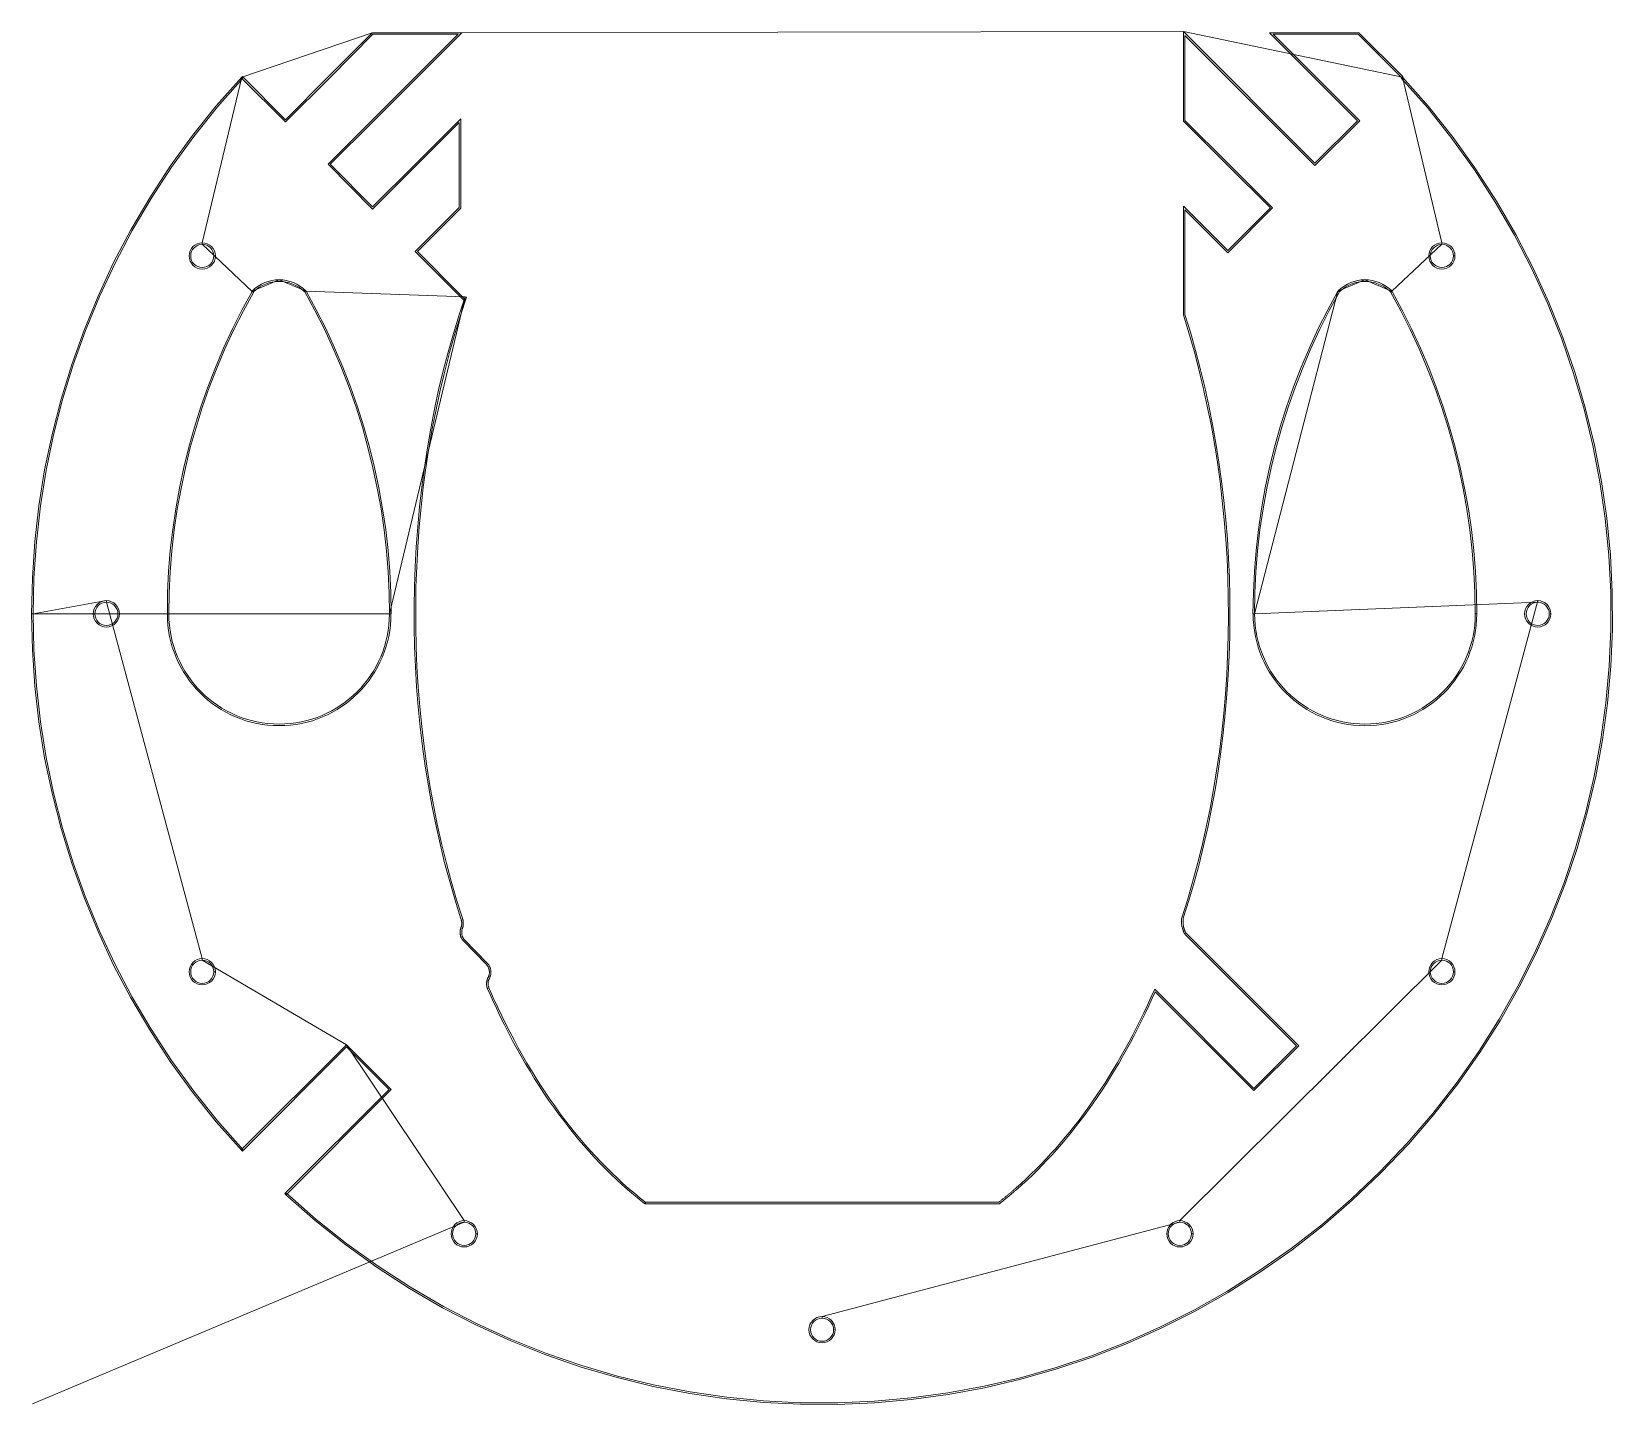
# Model space of a CAD drawing. Extents: x 0 to 4.52, y 0 to 3.92.
import ezdxf

# ---------------------------------------------------------------- set-up
doc = ezdxf.new("R2010")
doc.units = 0
doc.layers.add('cut at -2', color=7, linetype='Continuous', lineweight=0, true_color=0xffffff)
doc.layers.add('rapid', color=5, linetype='Continuous', lineweight=0, true_color=0x0000ff)

msp = doc.modelspace()

# ---------------------------------------------------------------- linework, layer by layer
at = {"layer": 'cut at -2'}
for p, q in [((0.971897, 3.91862), (0.846788, 3.793229)), ((0.849935, 3.790082), (0.973741, 3.914171)), ((1.227669, 3.91862), (0.971897, 3.91862)), ((0.973741, 3.914171), (1.216927, 3.914171)), ((1.216927, 3.914171), (1.095985, 3.793229)), ((1.099132, 3.790082), (1.227669, 3.91862)), ((3.290755, 3.921766), (3.290755, 3.665994)), ((3.290756, 3.921766), (3.290755, 3.921766)), ((3.419293, 3.793229), (3.290756, 3.921766)), ((3.295183, 3.667839), (3.295183, 3.911046)), ((3.295183, 3.911046), (3.416146, 3.790082)), ((3.792579, 3.91862), (3.537088, 3.91862)), ((3.537088, 3.91862), (3.665343, 3.790082)), ((3.66849, 3.793229), (3.54783, 3.914171)), ((3.54783, 3.914171), (3.790734, 3.914171)), ((3.790734, 3.914171), (3.914823, 3.790082)), ((3.917969, 3.793229), (3.792579, 3.91862)), ((0.598329, 3.791992), (0.525781, 3.709549)), ((0.529167, 3.706684), (0.601671, 3.789062)), ((0.600456, 3.793229), (0.597309, 3.790082)), ((0.597309, 3.790082), (0.723611, 3.66378)), ((0.601671, 3.789062), (0.598329, 3.791992)), ((0.723611, 3.670052), (0.600456, 3.793229)), ((0.846788, 3.793229), (0.723611, 3.670052)), ((0.723611, 3.66378), (0.849935, 3.790082)), ((1.095985, 3.793229), (0.971246, 3.66849)), ((0.974392, 3.665343), (1.099132, 3.790082)), ((3.416146, 3.790082), (3.540886, 3.665343)), ((3.544033, 3.66849), (3.419293, 3.793229)), ((3.665343, 3.790082), (3.788499, 3.666927)), ((3.794792, 3.666905), (3.66849, 3.793229)), ((3.916927, 3.791992), (3.913607, 3.789063)), ((3.913607, 3.789063), (3.988346, 3.704427)), ((3.914823, 3.790082), (3.917969, 3.793229)), ((3.991753, 3.707292), (3.916927, 3.791992)), ((0.525781, 3.709549), (0.457682, 3.624523)), ((0.46122, 3.621831), (0.529167, 3.706684)), ((4.061545, 3.619423), (3.991753, 3.707292)), ((0.971246, 3.66849), (0.845226, 3.542448)), ((0.851497, 3.542448), (0.974392, 3.665343)), ((1.224523, 3.672266), (1.095985, 3.544032)), ((1.099132, 3.540885), (1.220074, 3.661545)), ((1.220074, 3.661545), (1.220074, 3.418641)), ((1.224523, 3.416797), (1.224523, 3.672266)), ((3.290755, 3.665994), (3.416146, 3.540885)), ((3.419271, 3.544032), (3.295183, 3.667839)), ((3.540886, 3.665343), (3.666906, 3.539323)), ((3.666906, 3.545595), (3.544033, 3.66849)), ((3.788499, 3.666927), (3.666906, 3.545595)), ((3.666906, 3.539323), (3.794792, 3.666905)), ((3.988346, 3.704427), (4.057986, 3.616753)), ((0.457682, 3.624523), (0.394119, 3.536936)), ((0.397786, 3.534418), (0.46122, 3.621831)), ((4.057986, 3.616753), (4.122569, 3.526801)), ((4.126237, 3.529319), (4.061545, 3.619423)), ((0.394119, 3.536936), (0.335655, 3.447114)), ((0.339431, 3.44477), (0.397786, 3.534418)), ((0.845226, 3.542448), (0.972808, 3.414562)), ((0.972808, 3.420855), (0.851497, 3.542448)), ((1.095985, 3.544032), (0.972808, 3.420855)), ((0.972808, 3.414562), (1.099132, 3.540885)), ((3.416146, 3.540885), (3.539323, 3.417708)), ((3.545595, 3.417708), (3.419271, 3.544032)), ((4.122569, 3.526801), (4.182335, 3.434614)), ((4.186111, 3.436936), (4.126237, 3.529319)), ((0.335655, 3.447114), (0.281684, 3.355295)), ((0.285569, 3.353125), (0.339431, 3.44477)), ((4.240929, 3.342296), (4.186111, 3.436936)), ((1.220074, 3.418641), (1.094423, 3.292969)), ((1.100694, 3.292969), (1.224523, 3.416797)), ((3.417708, 3.296115), (3.290755, 3.423069)), ((3.290755, 3.423069), (3.290755, 3.168229)), ((3.295183, 3.168229), (3.295183, 3.41237)), ((3.295183, 3.41237), (3.417709, 3.289822)), ((3.539323, 3.417708), (3.417708, 3.296115)), ((3.417709, 3.289822), (3.545595, 3.417708)), ((4.182335, 3.434614), (4.237023, 3.340169)), ((0.281684, 3.355295), (0.232248, 3.261502)), ((0.236241, 3.259527), (0.285569, 3.353125)), ((0.45447, 3.301519), (0.451194, 3.295269)), ((0.459006, 3.307248), (0.45447, 3.301519)), ((0.458225, 3.299089), (0.462174, 3.30408)), ((0.464692, 3.31174), (0.459006, 3.307248)), ((0.462174, 3.30408), (0.467188, 3.308051)), ((0.471007, 3.315343), (0.464692, 3.31174)), ((0.467188, 3.308051), (0.472743, 3.31122)), ((0.478212, 3.317448), (0.471007, 3.315343)), ((0.472743, 3.31122), (0.479102, 3.313086)), ((0.485699, 3.318359), (0.478212, 3.317448)), ((0.479102, 3.313086), (0.485699, 3.313867)), ((0.493229, 3.317448), (0.485699, 3.318359)), ((0.485699, 3.313867), (0.492296, 3.313086)), ((0.492296, 3.313086), (0.498394, 3.31122)), ((0.500109, 3.315343), (0.493229, 3.317448)), ((0.498394, 3.31122), (0.50421, 3.308051)), ((0.506706, 3.31174), (0.500109, 3.315343)), ((0.50421, 3.308051), (0.508941, 3.304102)), ((0.512131, 3.307227), (0.506706, 3.31174)), ((0.508941, 3.304102), (0.512934, 3.299067)), ((0.516623, 3.301563), (0.512131, 3.307227)), ((0.520204, 3.295269), (0.516623, 3.301563)), ((3.998655, 3.301563), (3.995052, 3.295269)), ((4.003125, 3.307227), (3.998655, 3.301563)), ((4.002344, 3.299067), (4.006337, 3.304102)), ((4.00855, 3.31174), (4.003125, 3.307227)), ((4.006337, 3.304102), (4.011068, 3.308051)), ((4.015148, 3.315343), (4.00855, 3.31174)), ((4.011068, 3.308051), (4.016884, 3.31122)), ((4.022049, 3.317448), (4.015148, 3.315343)), ((4.016884, 3.31122), (4.022982, 3.313086)), ((4.029579, 3.318359), (4.022049, 3.317448)), ((4.022982, 3.313086), (4.029579, 3.313867)), ((4.037066, 3.317448), (4.029579, 3.318359)), ((4.029579, 3.313867), (4.036176, 3.313086)), ((4.036176, 3.313086), (4.042513, 3.31122)), ((4.044271, 3.315343), (4.037066, 3.317448)), ((4.042513, 3.31122), (4.048069, 3.308051)), ((4.050564, 3.31174), (4.044271, 3.315343)), ((4.048069, 3.308051), (4.053103, 3.30408)), ((4.056272, 3.307248), (4.050564, 3.31174)), ((4.053103, 3.30408), (4.057053, 3.299089)), ((4.060786, 3.301519), (4.056272, 3.307248)), ((4.064062, 3.295269), (4.060786, 3.301519)), ((4.237023, 3.340169), (4.286936, 3.243728)), ((4.290929, 3.245681), (4.240929, 3.342296)), ((0.232248, 3.261502), (0.187609, 3.166016)), ((0.191688, 3.164236), (0.236241, 3.259527)), ((0.448806, 3.288346), (0.448199, 3.280838)), ((0.448199, 3.280838), (0.448806, 3.273047)), ((0.451194, 3.295269), (0.448806, 3.288346)), ((0.448806, 3.273047), (0.451194, 3.266124)), ((0.451194, 3.266124), (0.45447, 3.259852)), ((0.452648, 3.280838), (0.45319, 3.287435)), ((0.45319, 3.273958), (0.452648, 3.280838)), ((0.45319, 3.287435), (0.455295, 3.29349)), ((0.455295, 3.267882), (0.45319, 3.273958)), ((0.45447, 3.259852), (0.459006, 3.254123)), ((0.455295, 3.29349), (0.458225, 3.299089)), ((0.458225, 3.262283), (0.455295, 3.267882)), ((0.462174, 3.257292), (0.458225, 3.262283)), ((0.459006, 3.254123), (0.464692, 3.249631)), ((0.467188, 3.25332), (0.462174, 3.257292)), ((0.508941, 3.25727), (0.50421, 3.25332)), ((0.506706, 3.249631), (0.512131, 3.254167)), ((0.512934, 3.262326), (0.508941, 3.25727)), ((0.512131, 3.254167), (0.516623, 3.259831)), ((0.512934, 3.299067), (0.516102, 3.29349)), ((0.516102, 3.267882), (0.512934, 3.262326)), ((0.516102, 3.29349), (0.517947, 3.287435)), ((0.517947, 3.273958), (0.516102, 3.267882)), ((0.516623, 3.259831), (0.520204, 3.266124)), ((0.517947, 3.287435), (0.51875, 3.280838)), ((0.51875, 3.280838), (0.517947, 3.273958)), ((0.522309, 3.288346), (0.520204, 3.295269)), ((0.520204, 3.266124), (0.522331, 3.273047)), ((0.520985, 3.280838), (0.523199, 3.281098)), ((0.523199, 3.280577), (0.520985, 3.280838)), ((0.523199, 3.281098), (0.522309, 3.288346)), ((0.522331, 3.273047), (0.523199, 3.280577)), ((1.094423, 3.292969), (1.220725, 3.166645)), ((1.223872, 3.169792), (1.100694, 3.292969)), ((3.992947, 3.288346), (3.992057, 3.280838)), ((3.992057, 3.280838), (3.992947, 3.273047)), ((3.995052, 3.295269), (3.992947, 3.288346)), ((3.992947, 3.273047), (3.995052, 3.266124)), ((3.995052, 3.266124), (3.998655, 3.259831)), ((3.996527, 3.280838), (3.997331, 3.287435)), ((3.997331, 3.273958), (3.996527, 3.280838)), ((3.997331, 3.287435), (3.999175, 3.29349)), ((3.999175, 3.267882), (3.997331, 3.273958)), ((3.998655, 3.259831), (4.003125, 3.254167)), ((3.999175, 3.29349), (4.002344, 3.299067)), ((4.002344, 3.262326), (3.999175, 3.267882)), ((4.006337, 3.25727), (4.002344, 3.262326)), ((4.003125, 3.254167), (4.00855, 3.249631)), ((4.011068, 3.25332), (4.006337, 3.25727)), ((4.053103, 3.257292), (4.048069, 3.25332)), ((4.050564, 3.249631), (4.056272, 3.254123)), ((4.057053, 3.262283), (4.053103, 3.257292)), ((4.056272, 3.254123), (4.060786, 3.259852)), ((4.057053, 3.299089), (4.059983, 3.29349)), ((4.059983, 3.267882), (4.057053, 3.262283)), ((4.059983, 3.29349), (4.062088, 3.287435)), ((4.062088, 3.273958), (4.059983, 3.267882)), ((4.060786, 3.259852), (4.064062, 3.266124)), ((4.062088, 3.287435), (4.062609, 3.280838)), ((4.062609, 3.280838), (4.062088, 3.273958)), ((4.066471, 3.288346), (4.064062, 3.295269)), ((4.064062, 3.266124), (4.066471, 3.273047)), ((4.064843, 3.280838), (4.067057, 3.281011)), ((4.067057, 3.280664), (4.064843, 3.280838)), ((4.067057, 3.281011), (4.066471, 3.288346)), ((4.066471, 3.273047), (4.067057, 3.280664)), ((0.464692, 3.249631), (0.471007, 3.246029)), ((0.472743, 3.250152), (0.467188, 3.25332)), ((0.471007, 3.246029), (0.478212, 3.243945)), ((0.479102, 3.248307), (0.472743, 3.250152)), ((0.478212, 3.243945), (0.485699, 3.243034)), ((0.485699, 3.247504), (0.479102, 3.248307)), ((0.492296, 3.248307), (0.485699, 3.247504)), ((0.485699, 3.243034), (0.493229, 3.243945)), ((0.498394, 3.250152), (0.492296, 3.248307)), ((0.493229, 3.243945), (0.500109, 3.246029)), ((0.50421, 3.25332), (0.498394, 3.250152)), ((0.500109, 3.246029), (0.506706, 3.249631)), ((0.684809, 3.210482), (0.674718, 3.207899)), ((0.695204, 3.211936), (0.684809, 3.210482)), ((0.705556, 3.212218), (0.695204, 3.211936)), ((0.715907, 3.211936), (0.705556, 3.212218)), ((0.72602, 3.210482), (0.715907, 3.211936)), ((0.736111, 3.207899), (0.72602, 3.210482)), ((3.789236, 3.210482), (3.779167, 3.207899)), ((3.799371, 3.211936), (3.789236, 3.210482)), ((3.809722, 3.212218), (3.799371, 3.211936)), ((3.820052, 3.211936), (3.809722, 3.212218)), ((3.830469, 3.210482), (3.820052, 3.211936)), ((3.84056, 3.207899), (3.830469, 3.210482)), ((4.00855, 3.249631), (4.015148, 3.246029)), ((4.016884, 3.250152), (4.011068, 3.25332)), ((4.015148, 3.246029), (4.022049, 3.243945)), ((4.022982, 3.248307), (4.016884, 3.250152)), ((4.022049, 3.243945), (4.029579, 3.243034)), ((4.029579, 3.247504), (4.022982, 3.248307)), ((4.036176, 3.248307), (4.029579, 3.247504)), ((4.029579, 3.243034), (4.037066, 3.243945)), ((4.042513, 3.250152), (4.036176, 3.248307)), ((4.037066, 3.243945), (4.044271, 3.246029)), ((4.048069, 3.25332), (4.042513, 3.250152)), ((4.044271, 3.246029), (4.050564, 3.249631)), ((4.286936, 3.243728), (4.331771, 3.145616)), ((4.335851, 3.147374), (4.290929, 3.245681)), ((0.187609, 3.166016), (0.147786, 3.068837)), ((0.151931, 3.067252), (0.191688, 3.164236)), ((0.627973, 3.178602), (0.599175, 3.125521)), ((0.603103, 3.123459), (0.631879, 3.176475)), ((0.628385, 3.179926), (0.627821, 3.178234)), ((0.627821, 3.178234), (0.632031, 3.176845)), ((0.631879, 3.176475), (0.627973, 3.178602)), ((0.632595, 3.178537), (0.628385, 3.179926)), ((0.637261, 3.188021), (0.629036, 3.180924)), ((0.629036, 3.180924), (0.631944, 3.177561)), ((0.631944, 3.177561), (0.640061, 3.18457)), ((0.632031, 3.176845), (0.632595, 3.178537)), ((0.645898, 3.194618), (0.637261, 3.188021)), ((0.640061, 3.18457), (0.648372, 3.190929)), ((0.655143, 3.200109), (0.645898, 3.194618)), ((0.648372, 3.190929), (0.657205, 3.196159)), ((0.664648, 3.204449), (0.655143, 3.200109)), ((0.657205, 3.196159), (0.666298, 3.200304)), ((0.674718, 3.207899), (0.664648, 3.204449)), ((0.666298, 3.200304), (0.675998, 3.203624)), ((0.675998, 3.203624), (0.685677, 3.20612)), ((0.685677, 3.20612), (0.695573, 3.207487)), ((0.695573, 3.207487), (0.705556, 3.207769)), ((0.705556, 3.207769), (0.715516, 3.207487)), ((0.715516, 3.207487), (0.725152, 3.20612)), ((0.725152, 3.20612), (0.734831, 3.203624)), ((0.734831, 3.203624), (0.744531, 3.200304)), ((0.746181, 3.204449), (0.736111, 3.207899)), ((0.744531, 3.200304), (0.753624, 3.196159)), ((0.755686, 3.200109), (0.746181, 3.204449)), ((0.753624, 3.196159), (0.762435, 3.190929)), ((0.764931, 3.194618), (0.755686, 3.200109)), ((0.762435, 3.190929), (0.770747, 3.18457)), ((0.773568, 3.188021), (0.764931, 3.194618)), ((0.770747, 3.18457), (0.778885, 3.177561)), ((0.781793, 3.180924), (0.773568, 3.188021)), ((0.782574, 3.180013), (0.778668, 3.177886)), ((0.778668, 3.177886), (0.807444, 3.12487)), ((0.778885, 3.177561), (0.781793, 3.180924)), ((0.811372, 3.126931), (0.782574, 3.180013)), ((1.237131, 3.163845), (1.2199, 3.111892)), ((1.220725, 3.166645), (1.234288, 3.153103)), ((1.237413, 3.15625), (1.223872, 3.169792)), ((1.237134, 3.163842), (1.237131, 3.163845)), ((1.241344, 3.162453), (1.237134, 3.163842)), ((3.290755, 3.168229), (3.290755, 3.112565)), ((3.295183, 3.113238), (3.295183, 3.168229)), ((3.732704, 3.180013), (3.703885, 3.126931)), ((3.707834, 3.12487), (3.73661, 3.177886)), ((3.73661, 3.177886), (3.732704, 3.180013)), ((3.74171, 3.188021), (3.733485, 3.180924)), ((3.733485, 3.180924), (3.736372, 3.177561)), ((3.736372, 3.177561), (3.74451, 3.18457)), ((3.750326, 3.194618), (3.74171, 3.188021)), ((3.74451, 3.18457), (3.752821, 3.190929)), ((3.75957, 3.200109), (3.750326, 3.194618)), ((3.752821, 3.190929), (3.761632, 3.196159)), ((3.769097, 3.204449), (3.75957, 3.200109)), ((3.761632, 3.196159), (3.770747, 3.200304)), ((3.779167, 3.207899), (3.769097, 3.204449)), ((3.770747, 3.200304), (3.780447, 3.203624)), ((3.780447, 3.203624), (3.790126, 3.20612)), ((3.790126, 3.20612), (3.79974, 3.207487)), ((3.79974, 3.207487), (3.809722, 3.207769)), ((3.809722, 3.207769), (3.819683, 3.207487)), ((3.819683, 3.207487), (3.829601, 3.20612)), ((3.829601, 3.20612), (3.83928, 3.203624)), ((3.83928, 3.203624), (3.84898, 3.200304)), ((3.850608, 3.204449), (3.84056, 3.207899)), ((3.84898, 3.200304), (3.858073, 3.196159)), ((3.860135, 3.200109), (3.850608, 3.204449)), ((3.858073, 3.196159), (3.866884, 3.190929)), ((3.869379, 3.194618), (3.860135, 3.200109)), ((3.866884, 3.190929), (3.875195, 3.18457)), ((3.878016, 3.188021), (3.869379, 3.194618)), ((3.875195, 3.18457), (3.883333, 3.177561)), ((3.886241, 3.180924), (3.878016, 3.188021)), ((3.886892, 3.179926), (3.882682, 3.178537)), ((3.882682, 3.178537), (3.883247, 3.176845)), ((3.883247, 3.176845), (3.887457, 3.178234)), ((3.883333, 3.177561), (3.886241, 3.180924)), ((3.887305, 3.178602), (3.883398, 3.176476)), ((3.883398, 3.176476), (3.912174, 3.123459)), ((3.887457, 3.178234), (3.886892, 3.179926)), ((3.916102, 3.125521), (3.887305, 3.178602)), ((0.599175, 3.125521), (0.572049, 3.071832)), ((0.576042, 3.0699), (0.603103, 3.123459)), ((0.807444, 3.12487), (0.834787, 3.071029)), ((0.83878, 3.07296), (0.811372, 3.126931)), ((1.224135, 3.110543), (1.241344, 3.162453)), ((1.234288, 3.153103), (1.237413, 3.15625)), ((3.703885, 3.126931), (3.676476, 3.07296)), ((3.68049, 3.071029), (3.707834, 3.12487)), ((3.912174, 3.123459), (3.939236, 3.0699)), ((3.943229, 3.071831), (3.916102, 3.125521)), ((4.331771, 3.145616), (4.371506, 3.045812)), ((4.375673, 3.047352), (4.335851, 3.147374)), ((1.2199, 3.111892), (1.203516, 3.059353)), ((1.207794, 3.058091), (1.224135, 3.110543)), ((3.290755, 3.112565), (3.306641, 3.061198)), ((3.310895, 3.062457), (3.295183, 3.113238)), ((0.147786, 3.068837), (0.11276, 2.97053)), ((0.11697, 2.969119), (0.151931, 3.067252)), ((0.572049, 3.071832), (0.546615, 3.017014)), ((0.550673, 3.015212), (0.576042, 3.0699)), ((0.834787, 3.071029), (0.859874, 3.016341)), ((0.863932, 3.018142), (0.83878, 3.07296)), ((1.203516, 3.059353), (1.188542, 3.005968)), ((1.192842, 3.004792), (1.207794, 3.058091)), ((3.306641, 3.061198), (3.321311, 3.009592)), ((3.325586, 3.010764), (3.310895, 3.062457)), ((3.676476, 3.07296), (3.651345, 3.018142)), ((3.655404, 3.016341), (3.68049, 3.071029)), ((3.939236, 3.0699), (3.964605, 3.015213)), ((3.968663, 3.017014), (3.943229, 3.071831)), ((4.371506, 3.045812), (4.406467, 2.944596)), ((4.41072, 2.945942), (4.375673, 3.047352)), ((0.546615, 3.017014), (0.523155, 2.961632)), ((0.527279, 2.95996), (0.550673, 3.015212)), ((0.859874, 3.016341), (0.88355, 2.961089)), ((0.887674, 2.96276), (0.863932, 3.018142)), ((1.188542, 3.005968), (1.174436, 2.952018)), ((1.178736, 2.95093), (1.192842, 3.004792)), ((3.321311, 3.009592), (3.334831, 2.957422)), ((3.33915, 2.958507), (3.325586, 3.010764)), ((3.651345, 3.018142), (3.627604, 2.96276)), ((3.631727, 2.96109), (3.655404, 3.016341)), ((3.964605, 3.015213), (3.987999, 2.959961)), ((3.992122, 2.961632), (3.968663, 3.017014)), ((0.11276, 2.97053), (0.082248, 2.871094)), ((0.086523, 2.869878), (0.11697, 2.969119)), ((0.523155, 2.961632), (0.501389, 2.905686)), ((0.505577, 2.904145), (0.527279, 2.95996)), ((0.88355, 2.961089), (0.905252, 2.904991)), ((0.909418, 2.906532), (0.887674, 2.96276)), ((1.174436, 2.952018), (1.161437, 2.897786)), ((1.16578, 2.896806), (1.178736, 2.95093)), ((3.334831, 2.957422), (3.347526, 2.904709)), ((3.351867, 2.905686), (3.33915, 2.958507)), ((3.627604, 2.96276), (3.605838, 2.906532)), ((3.610004, 2.904991), (3.631727, 2.96109)), ((3.987999, 2.959961), (4.009701, 2.904145)), ((4.013867, 2.905686), (3.992122, 2.961632)), ((4.406467, 2.944596), (4.436372, 2.842535)), ((4.440647, 2.843685), (4.41072, 2.945942)), ((0.501389, 2.905686), (0.481619, 2.848893)), ((0.485829, 2.847482), (0.505577, 2.904145)), ((0.905252, 2.904991), (0.925282, 2.848329)), ((0.929492, 2.849739), (0.909418, 2.906532)), ((1.161437, 2.897786), (1.149566, 2.84299)), ((1.153931, 2.842097), (1.16578, 2.896806)), ((3.347526, 2.904709), (3.359093, 2.851693)), ((3.363434, 2.852604), (3.351867, 2.905686)), ((3.605838, 2.906532), (3.585786, 2.84974)), ((3.589996, 2.848329), (3.610004, 2.904991)), ((4.009701, 2.904145), (4.029427, 2.847483)), ((4.033659, 2.848893), (4.013867, 2.905686)), ((0.082248, 2.871094), (0.05625, 2.770226)), ((0.06059, 2.769227), (0.086523, 2.869878)), ((0.481619, 2.848893), (0.463542, 2.791536)), ((0.467795, 2.790256), (0.485829, 2.847482)), ((0.925282, 2.848329), (0.943316, 2.791102)), ((0.947569, 2.792383), (0.929492, 2.849739)), ((3.359093, 2.851693), (3.369813, 2.798394)), ((3.374176, 2.799219), (3.363434, 2.852604)), ((3.585786, 2.84974), (3.567708, 2.792383)), ((3.571962, 2.791103), (3.589996, 2.848329)), ((4.029427, 2.847483), (4.047483, 2.790256)), ((4.051736, 2.791536), (4.033659, 2.848893)), ((1.149566, 2.84299), (1.138845, 2.78763)), ((1.143211, 2.786824), (1.153931, 2.842097)), ((4.436372, 2.842535), (4.461458, 2.739063)), ((4.465799, 2.739996), (4.440647, 2.843685)), ((0.05625, 2.770226), (0.035069, 2.668815)), ((0.039431, 2.668012), (0.06059, 2.769227)), ((0.463542, 2.791536), (0.447157, 2.733898)), ((0.451454, 2.732747), (0.467795, 2.790256)), ((0.943316, 2.791102), (0.959375, 2.733312)), ((0.963672, 2.734462), (0.947569, 2.792383)), ((1.138845, 2.78763), (1.129232, 2.731988)), ((1.133619, 2.731268), (1.143211, 2.786824)), ((3.369813, 2.798394), (3.379405, 2.744531)), ((3.38379, 2.745269), (3.374176, 2.799219)), ((3.567708, 2.792383), (3.551584, 2.734462)), ((3.555881, 2.733312), (3.571962, 2.791103)), ((4.047483, 2.790256), (4.063824, 2.732747)), ((4.068121, 2.733897), (4.051736, 2.791536)), ((0.447157, 2.733898), (0.43303, 2.675673)), ((0.437348, 2.674696), (0.451454, 2.732747)), ((0.959375, 2.733312), (0.973763, 2.67526)), ((0.978082, 2.676237), (0.963672, 2.734462)), ((1.129232, 2.731988), (1.120768, 2.676063)), ((1.125155, 2.67543), (1.133619, 2.731268)), ((3.379405, 2.744531), (3.387847, 2.690386)), ((3.392253, 2.691037), (3.38379, 2.745269)), ((3.551584, 2.734462), (3.537174, 2.676237)), ((3.541515, 2.675261), (3.555881, 2.733312)), ((4.063824, 2.732747), (4.07793, 2.674696)), ((4.082248, 2.675673), (4.068121, 2.733897)), ((4.461458, 2.739063), (4.481749, 2.635026)), ((4.486133, 2.635764), (4.465799, 2.739996)), ((0.035069, 2.668815), (0.018685, 2.566558)), ((0.02309, 2.56595), (0.039431, 2.668012)), ((0.43303, 2.675673), (0.420595, 2.616905)), ((0.424957, 2.616059), (0.437348, 2.674696)), ((0.973763, 2.67526), (0.986155, 2.616623)), ((0.990516, 2.617469), (0.978082, 2.676237)), ((1.120768, 2.676063), (1.113129, 2.619857)), ((1.11756, 2.619311), (1.125155, 2.67543)), ((3.387847, 2.690386), (3.395464, 2.635959)), ((3.39987, 2.636523), (3.392253, 2.691037)), ((3.537174, 2.676237), (3.52474, 2.61747)), ((3.529102, 2.616623), (3.541515, 2.675261)), ((4.07793, 2.674696), (4.090321, 2.616059)), ((4.094683, 2.616905), (4.082248, 2.675673)), ((3.395464, 2.635959), (3.401953, 2.580968)), ((3.406381, 2.581445), (3.39987, 2.636523)), ((4.481749, 2.635026), (4.496701, 2.530143)), ((4.501107, 2.530664), (4.486133, 2.635764)), ((0.420595, 2.616905), (0.409852, 2.557574)), ((0.414236, 2.556857), (0.424957, 2.616059)), ((0.986155, 2.616623), (0.996875, 2.557422)), ((1.001259, 2.558138), (0.990516, 2.617469)), ((1.113129, 2.619857), (1.106923, 2.563086)), ((1.111353, 2.562627), (1.11756, 2.619311)), ((3.401953, 2.580968), (3.407595, 2.526259)), ((3.412023, 2.526649), (3.406381, 2.581445)), ((3.52474, 2.61747), (3.514019, 2.558138)), ((3.518403, 2.557422), (3.529102, 2.616623)), ((4.090321, 2.616059), (4.101042, 2.556858)), ((4.105425, 2.557574), (4.094683, 2.616905)), ((0.018685, 2.566558), (0.007096, 2.463997)), ((0.011523, 2.463606), (0.02309, 2.56595)), ((0.409852, 2.557574), (0.401085, 2.498242)), ((0.40549, 2.497656), (0.414236, 2.556857)), ((0.996875, 2.557422), (1.005621, 2.497938)), ((1.010026, 2.498524), (1.001259, 2.558138)), ((1.106923, 2.563086), (1.101562, 2.506315)), ((1.105993, 2.505943), (1.111353, 2.562627)), ((3.514019, 2.558138), (3.505252, 2.498524)), ((3.509657, 2.497939), (3.518403, 2.557422)), ((4.101042, 2.556858), (4.109766, 2.497656)), ((4.114171, 2.498242), (4.105425, 2.557574)), ((0.401085, 2.498242), (0.394314, 2.438325)), ((0.398741, 2.437912), (0.40549, 2.497656)), ((1.005621, 2.497938), (1.01237, 2.438194)), ((1.016797, 2.438607), (1.010026, 2.498524)), ((1.101562, 2.506315), (1.097331, 2.449262)), ((1.101761, 2.448976), (1.105993, 2.505943)), ((3.407595, 2.526259), (3.412109, 2.470985)), ((3.416537, 2.471289), (3.412023, 2.526649)), ((3.505252, 2.498524), (3.498481, 2.438607)), ((3.502886, 2.438195), (3.509657, 2.497939)), ((4.109766, 2.497656), (4.116536, 2.437912)), ((4.120964, 2.438325), (4.114171, 2.498242)), ((4.496701, 2.530143), (4.50714, 2.424696)), ((4.511567, 2.425022), (4.501107, 2.530664)), ((0.007096, 2.463997), (0.000043, 2.360894)), ((0.00447, 2.360698), (0.011523, 2.463606)), ((1.097331, 2.449262), (1.094206, 2.392209)), ((1.098658, 2.39201), (1.101761, 2.448976)), ((3.412109, 2.470985), (3.415495, 2.415712)), ((3.419922, 2.415929), (3.416537, 2.471289)), ((0.394314, 2.438325), (0.389497, 2.378429)), ((0.393945, 2.378146), (0.398741, 2.437912)), ((1.01237, 2.438194), (1.017166, 2.378147)), ((1.021615, 2.378429), (1.016797, 2.438607)), ((3.415495, 2.415712), (3.417752, 2.360438)), ((3.422201, 2.36059), (3.419922, 2.415929)), ((3.498481, 2.438607), (3.493663, 2.378429)), ((3.498112, 2.378147), (3.502886, 2.438195)), ((4.116536, 2.437912), (4.121332, 2.378147)), ((4.12576, 2.378429), (4.120964, 2.438325)), ((4.50714, 2.424696), (4.512478, 2.319249)), ((4.516927, 2.319358), (4.511567, 2.425022)), ((0.000043, 2.360894), (-0.002214, 2.257834)), ((0.002214, 2.257725), (0.00447, 2.360698)), ((0.389497, 2.378429), (0.386675, 2.317969)), ((0.391124, 2.317816), (0.393945, 2.378146)), ((1.017166, 2.378147), (1.019987, 2.318099)), ((1.024436, 2.318251), (1.021615, 2.378429)), ((1.094206, 2.392209), (1.092231, 2.334874)), ((1.096683, 2.334762), (1.098658, 2.39201)), ((3.417752, 2.360438), (3.419162, 2.304883)), ((3.423612, 2.304948), (3.422201, 2.36059)), ((3.493663, 2.378429), (3.490842, 2.318251)), ((3.495291, 2.318099), (3.498112, 2.378147)), ((4.121332, 2.378147), (4.124154, 2.317817)), ((4.128602, 2.317969), (4.12576, 2.378429)), ((0.386675, 2.317969), (0.385829, 2.257812)), ((0.390278, 2.257747), (0.391124, 2.317816)), ((1.019987, 2.318099), (1.021115, 2.257726)), ((1.025564, 2.257812), (1.024436, 2.318251)), ((1.092231, 2.334874), (1.091385, 2.277539)), ((1.095837, 2.277514), (1.096683, 2.334762)), ((3.423894, 2.249588), (3.423612, 2.304948)), ((3.490842, 2.318251), (3.489714, 2.25753)), ((3.494162, 2.257444), (3.495291, 2.318099)), ((4.124154, 2.317817), (4.125282, 2.257444)), ((4.129731, 2.25753), (4.128602, 2.317969)), ((4.512478, 2.319249), (4.512761, 2.21352)), ((4.517209, 2.213433), (4.516927, 2.319358)), ((0.174761, 2.265299), (0.173872, 2.257791)), ((0.176866, 2.272201), (0.174761, 2.265299)), ((0.180469, 2.278494), (0.176866, 2.272201)), ((0.178341, 2.257769), (0.179144, 2.264366)), ((0.179144, 2.264366), (0.180989, 2.270443)), ((0.184961, 2.284201), (0.180469, 2.278494)), ((0.180989, 2.270443), (0.184157, 2.275998)), ((0.184157, 2.275998), (0.188129, 2.281033)), ((0.190668, 2.288694), (0.184961, 2.284201)), ((0.188129, 2.281033), (0.193164, 2.285004)), ((0.196962, 2.292296), (0.190668, 2.288694)), ((0.193164, 2.285004), (0.198719, 2.288173)), ((0.203885, 2.294401), (0.196962, 2.292296)), ((0.198719, 2.288173), (0.204774, 2.290017)), ((0.211675, 2.295291), (0.203885, 2.294401)), ((0.204774, 2.290017), (0.211653, 2.29082)), ((0.211653, 2.29082), (0.218272, 2.290017)), ((0.219184, 2.294401), (0.211675, 2.295291)), ((0.218272, 2.290017), (0.224327, 2.288173)), ((0.226107, 2.292296), (0.219184, 2.294401)), ((0.224327, 2.288173), (0.229882, 2.285004)), ((0.232378, 2.288693), (0.226107, 2.292296)), ((0.229882, 2.285004), (0.234917, 2.281033)), ((0.238086, 2.284201), (0.232378, 2.288693)), ((0.234917, 2.281033), (0.238888, 2.275998)), ((0.242578, 2.278494), (0.238086, 2.284201)), ((0.238888, 2.275998), (0.242078, 2.270443)), ((0.242078, 2.270443), (0.243923, 2.264366)), ((0.246181, 2.2722), (0.242578, 2.278494)), ((0.243923, 2.264366), (0.244704, 2.257856)), ((0.248286, 2.265299), (0.246181, 2.2722)), ((0.249154, 2.258051), (0.248286, 2.265299)), ((1.091385, 2.277539), (1.091385, 2.220508)), ((1.095837, 2.220548), (1.095837, 2.277514)), ((3.419162, 2.304883), (3.419445, 2.249609)), ((4.266992, 2.265299), (4.266081, 2.257791)), ((4.269097, 2.272201), (4.266992, 2.265299)), ((4.2727, 2.278494), (4.269097, 2.272201)), ((4.270573, 2.257769), (4.271354, 2.264366)), ((4.271354, 2.264366), (4.273199, 2.270443)), ((4.277192, 2.284201), (4.2727, 2.278494)), ((4.273199, 2.270443), (4.276389, 2.275998)), ((4.276389, 2.275998), (4.28036, 2.281033)), ((4.282878, 2.288694), (4.277192, 2.284201)), ((4.28036, 2.281033), (4.285373, 2.285004)), ((4.289171, 2.292296), (4.282878, 2.288694)), ((4.285373, 2.285004), (4.290951, 2.288173)), ((4.296094, 2.294401), (4.289171, 2.292296)), ((4.290951, 2.288173), (4.297005, 2.290017)), ((4.303885, 2.295291), (4.296094, 2.294401)), ((4.297005, 2.290017), (4.303885, 2.29082)), ((4.311394, 2.294401), (4.303885, 2.295291)), ((4.303885, 2.29082), (4.310482, 2.290017)), ((4.310482, 2.290017), (4.316558, 2.288173)), ((4.318317, 2.292296), (4.311394, 2.294401)), ((4.316558, 2.288173), (4.322114, 2.285004)), ((4.32461, 2.288694), (4.318317, 2.292296)), ((4.322114, 2.285004), (4.327148, 2.281033)), ((4.330317, 2.284201), (4.32461, 2.288694)), ((4.327148, 2.281033), (4.33112, 2.275998)), ((4.33481, 2.278494), (4.330317, 2.284201)), ((4.33112, 2.275998), (4.334288, 2.270443)), ((4.334288, 2.270443), (4.336133, 2.264366)), ((4.33839, 2.272201), (4.33481, 2.278494)), ((4.336133, 2.264366), (4.336936, 2.257769)), ((4.340495, 2.2653), (4.33839, 2.272201)), ((4.341363, 2.258051), (4.340495, 2.2653)), ((-0.002214, 2.257834), (0.002214, 2.257725)), ((0.002214, 2.257552), (-0.002214, 2.257443)), ((-0.002214, 2.257443), (0.000043, 2.154383)), ((0.00447, 2.154579), (0.002214, 2.257552)), ((0.173872, 2.257791), (0.174761, 2.249978)), ((0.174761, 2.249978), (0.176866, 2.243056)), ((0.176866, 2.243056), (0.180469, 2.236784)), ((0.179144, 2.25089), (0.178341, 2.257769)), ((0.180989, 2.244835), (0.179144, 2.25089)), ((0.180469, 2.236784), (0.184961, 2.231076)), ((0.184157, 2.239279), (0.180989, 2.244835)), ((0.188129, 2.234245), (0.184157, 2.239279)), ((0.184961, 2.231076), (0.190668, 2.226584)), ((0.193164, 2.230273), (0.188129, 2.234245)), ((0.190668, 2.226584), (0.196962, 2.222982)), ((0.198719, 2.227083), (0.193164, 2.230273)), ((0.196962, 2.222982), (0.203885, 2.220877)), ((0.204774, 2.225239), (0.198719, 2.227083)), ((0.203885, 2.220877), (0.211675, 2.219987)), ((0.211653, 2.224457), (0.204774, 2.225239)), ((0.218272, 2.225239), (0.211653, 2.224457)), ((0.211675, 2.219987), (0.219184, 2.220877)), ((0.224327, 2.227083), (0.218272, 2.225239)), ((0.219184, 2.220877), (0.226107, 2.222982)), ((0.229882, 2.230273), (0.224327, 2.227083)), ((0.226107, 2.222982), (0.232378, 2.226584)), ((0.234917, 2.234245), (0.229882, 2.230273)), ((0.232378, 2.226584), (0.238086, 2.231076)), ((0.238888, 2.239279), (0.234917, 2.234245)), ((0.238086, 2.231076), (0.242578, 2.236784)), ((0.242078, 2.244835), (0.238888, 2.239279)), ((0.243923, 2.25089), (0.242078, 2.244835)), ((0.242578, 2.236784), (0.246181, 2.243056)), ((0.244704, 2.257856), (0.243923, 2.25089)), ((0.246181, 2.243056), (0.248286, 2.249978)), ((0.24694, 2.257769), (0.249154, 2.258051)), ((0.249154, 2.25753), (0.24694, 2.257769)), ((0.248286, 2.249978), (0.249154, 2.25753)), ((0.385829, 2.257812), (0.390278, 2.257747)), ((0.390278, 2.25753), (0.385829, 2.257465)), ((0.385829, 2.257465), (0.386111, 2.241319)), ((0.386111, 2.241319), (0.387261, 2.224826)), ((0.387261, 2.224826), (0.389236, 2.208897)), ((0.39056, 2.241515), (0.390278, 2.25753)), ((0.391688, 2.22526), (0.39056, 2.241515)), ((0.393641, 2.20957), (0.391688, 2.22526)), ((1.019141, 2.22526), (1.017188, 2.20957)), ((1.020269, 2.241515), (1.019141, 2.22526)), ((1.020551, 2.257812), (1.020269, 2.241515)), ((1.025, 2.257747), (1.020551, 2.257812)), ((1.021115, 2.257726), (1.025564, 2.257812)), ((1.021593, 2.208897), (1.023568, 2.224826)), ((1.023568, 2.224826), (1.024718, 2.241319)), ((1.024718, 2.241319), (1.025, 2.257747)), ((1.091385, 2.220508), (1.092795, 2.163173)), ((1.097247, 2.163299), (1.095837, 2.220548)), ((3.419445, 2.249609), (3.41888, 2.194032)), ((3.423329, 2.193945), (3.423894, 2.249588)), ((3.489714, 2.25753), (3.494162, 2.257444)), ((3.494444, 2.257856), (3.489996, 2.257704)), ((3.489996, 2.257704), (3.49056, 2.241298)), ((3.49056, 2.241298), (3.491689, 2.224826)), ((3.491689, 2.224826), (3.493685, 2.208898)), ((3.495008, 2.241515), (3.494444, 2.257856)), ((3.496115, 2.22526), (3.495008, 2.241515)), ((3.49809, 2.20957), (3.496115, 2.22526)), ((4.123589, 2.22526), (4.121636, 2.20957)), ((4.124718, 2.241515), (4.123589, 2.22526)), ((4.125282, 2.257574), (4.124718, 2.241515)), ((4.129731, 2.257422), (4.125282, 2.257574)), ((4.125282, 2.257444), (4.129731, 2.25753)), ((4.12602, 2.208898), (4.128017, 2.224826)), ((4.128017, 2.224826), (4.129145, 2.241298)), ((4.129145, 2.241298), (4.129731, 2.257422)), ((4.266081, 2.257791), (4.266992, 2.249978)), ((4.266992, 2.249978), (4.269097, 2.243056)), ((4.269097, 2.243056), (4.2727, 2.236784)), ((4.271354, 2.25089), (4.270573, 2.257769)), ((4.273199, 2.244835), (4.271354, 2.25089)), ((4.2727, 2.236784), (4.277192, 2.231076)), ((4.276389, 2.239279), (4.273199, 2.244835)), ((4.28036, 2.234245), (4.276389, 2.239279)), ((4.277192, 2.231076), (4.282878, 2.226584)), ((4.285373, 2.230273), (4.28036, 2.234245)), ((4.282878, 2.226584), (4.289171, 2.222982)), ((4.290951, 2.227083), (4.285373, 2.230273)), ((4.289171, 2.222982), (4.296094, 2.220877)), ((4.297005, 2.225239), (4.290951, 2.227083)), ((4.296094, 2.220877), (4.303885, 2.219987)), ((4.303885, 2.224457), (4.297005, 2.225239)), ((4.310482, 2.225239), (4.303885, 2.224457)), ((4.303885, 2.219987), (4.311393, 2.220877)), ((4.316558, 2.227083), (4.310482, 2.225239)), ((4.311393, 2.220877), (4.318316, 2.222982)), ((4.322114, 2.230273), (4.316558, 2.227083)), ((4.318316, 2.222982), (4.324609, 2.226584)), ((4.327148, 2.234245), (4.322114, 2.230273)), ((4.324609, 2.226584), (4.330317, 2.231076)), ((4.33112, 2.239279), (4.327148, 2.234245)), ((4.330317, 2.231076), (4.334809, 2.236784)), ((4.334288, 2.244835), (4.33112, 2.239279)), ((4.336133, 2.25089), (4.334288, 2.244835)), ((4.334809, 2.236784), (4.33839, 2.243056)), ((4.336936, 2.257769), (4.336133, 2.25089)), ((4.33839, 2.243056), (4.340495, 2.249978)), ((4.339171, 2.257791), (4.341363, 2.258051)), ((4.341385, 2.25753), (4.339171, 2.257791)), ((4.340495, 2.249978), (4.341385, 2.25753)), ((0.389236, 2.208897), (0.392079, 2.19325)), ((0.392079, 2.19325), (0.39579, 2.177625)), ((0.396441, 2.194162), (0.393641, 2.20957)), ((0.39579, 2.177625), (0.400043, 2.162565)), ((0.400087, 2.178754), (0.396441, 2.194162)), ((0.404297, 2.163911), (0.400087, 2.178754)), ((1.010742, 2.178754), (1.006532, 2.163911)), ((1.014388, 2.194162), (1.010742, 2.178754)), ((1.010786, 2.162565), (1.015039, 2.177625)), ((1.017188, 2.20957), (1.014388, 2.194162)), ((1.015039, 2.177625), (1.01875, 2.19325)), ((1.01875, 2.19325), (1.021593, 2.208897)), ((3.41888, 2.194032), (3.417187, 2.138477)), ((3.421615, 2.138303), (3.423329, 2.193945)), ((3.493685, 2.208898), (3.496528, 2.193251)), ((3.496528, 2.193251), (3.500217, 2.177626)), ((3.500889, 2.194162), (3.49809, 2.20957)), ((3.500217, 2.177626), (3.504492, 2.162565)), ((3.504535, 2.178754), (3.500889, 2.194162)), ((3.508724, 2.163911), (3.504535, 2.178754)), ((4.115191, 2.178754), (4.110981, 2.163911)), ((4.118836, 2.194162), (4.115191, 2.178754)), ((4.115235, 2.162565), (4.119488, 2.177626)), ((4.121636, 2.20957), (4.118836, 2.194162)), ((4.119488, 2.177626), (4.123177, 2.193251)), ((4.123177, 2.193251), (4.12602, 2.208898)), ((4.512761, 2.21352), (4.508268, 2.108073)), ((4.512695, 2.107769), (4.517209, 2.213433)), ((0.000043, 2.154383), (0.007096, 2.05128)), ((0.011523, 2.051671), (0.00447, 2.154579)), ((0.400043, 2.162565), (0.405165, 2.147786)), ((0.409332, 2.149327), (0.404297, 2.163911)), ((0.405165, 2.147786), (0.410829, 2.133311)), ((0.414952, 2.135026), (0.409332, 2.149327)), ((0.410829, 2.133311), (0.417101, 2.119097)), ((0.421115, 2.121007), (0.414952, 2.135026)), ((0.995877, 2.135026), (0.989714, 2.121007)), ((0.993728, 2.119097), (1, 2.133311)), ((1.001497, 2.149327), (0.995877, 2.135026)), ((1, 2.133311), (1.005664, 2.147786)), ((1.006532, 2.163911), (1.001497, 2.149327)), ((1.005664, 2.147786), (1.010786, 2.162565)), ((1.092795, 2.163173), (1.095052, 2.105838)), ((1.099504, 2.106051), (1.097247, 2.163299)), ((3.417187, 2.138477), (3.414648, 2.083203)), ((3.419076, 2.082943), (3.421615, 2.138303)), ((3.504492, 2.162565), (3.509614, 2.147786)), ((3.51378, 2.149327), (3.508724, 2.163911)), ((3.509614, 2.147786), (3.515278, 2.133312)), ((3.519379, 2.135026), (3.51378, 2.149327)), ((3.515278, 2.133312), (3.521528, 2.119097)), ((3.525542, 2.121007), (3.519379, 2.135026)), ((4.100325, 2.135026), (4.094162, 2.121007)), ((4.098177, 2.119097), (4.104427, 2.133312)), ((4.105946, 2.149327), (4.100325, 2.135026)), ((4.104427, 2.133312), (4.110113, 2.147786)), ((4.110981, 2.163911), (4.105946, 2.149327)), ((4.110113, 2.147786), (4.115235, 2.162565)), ((0.417101, 2.119097), (0.424197, 2.105164)), ((0.428103, 2.107292), (0.421115, 2.121007)), ((0.424197, 2.105164), (0.431879, 2.091796)), ((0.435655, 2.094141), (0.428103, 2.107292)), ((0.431879, 2.091796), (0.440408, 2.079014)), ((0.444076, 2.08151), (0.435655, 2.094141)), ((0.440408, 2.079014), (0.449197, 2.066232)), ((0.452778, 2.06888), (0.444076, 2.08151)), ((0.966753, 2.08151), (0.958051, 2.06888)), ((0.961632, 2.066232), (0.970421, 2.079014)), ((0.975174, 2.094141), (0.966753, 2.08151)), ((0.970421, 2.079014), (0.97895, 2.091796)), ((0.982726, 2.107292), (0.975174, 2.094141)), ((0.97895, 2.091796), (0.986632, 2.105164)), ((0.989714, 2.121007), (0.982726, 2.107292)), ((0.986632, 2.105164), (0.993728, 2.119097)), ((1.095052, 2.105838), (1.098459, 2.048785)), ((1.10289, 2.049085), (1.099504, 2.106051)), ((3.414648, 2.083203), (3.410699, 2.027951)), ((3.415126, 2.027582), (3.419076, 2.082943)), ((3.521528, 2.119097), (3.528646, 2.105165)), ((3.532552, 2.107292), (3.525542, 2.121007)), ((3.528646, 2.105165), (3.536328, 2.091797)), ((3.540104, 2.094141), (3.532552, 2.107292)), ((3.536328, 2.091797), (3.544857, 2.079015)), ((3.548524, 2.08151), (3.540104, 2.094141)), ((3.544857, 2.079015), (3.553646, 2.066233)), ((3.557226, 2.06888), (3.548524, 2.08151)), ((4.071202, 2.08151), (4.0625, 2.06888)), ((4.066081, 2.066233), (4.07487, 2.079015)), ((4.0796, 2.094141), (4.071202, 2.08151)), ((4.07487, 2.079015), (4.083399, 2.091797)), ((4.087152, 2.107292), (4.0796, 2.094141)), ((4.083399, 2.091797), (4.091081, 2.105165)), ((4.094162, 2.121007), (4.087152, 2.107292)), ((4.091081, 2.105165), (4.098177, 2.119097)), ((4.508268, 2.108073), (4.498676, 2.002908)), ((4.503082, 2.002409), (4.512695, 2.107769)), ((0.007096, 2.05128), (0.018685, 1.948719)), ((0.02309, 1.949327), (0.011523, 2.051671)), ((0.449197, 2.066232), (0.458594, 2.054296)), ((0.462023, 2.057118), (0.452778, 2.06888)), ((0.458594, 2.054296), (0.468815, 2.042643)), ((0.472114, 2.045638), (0.462023, 2.057118)), ((0.468815, 2.042643), (0.47934, 2.031553)), ((0.482487, 2.034701), (0.472114, 2.045638)), ((0.493403, 2.024327), (0.482487, 2.034701)), ((0.928342, 2.034701), (0.917426, 2.024327)), ((0.938715, 2.045638), (0.928342, 2.034701)), ((0.931489, 2.031553), (0.942014, 2.042643)), ((0.948806, 2.057118), (0.938715, 2.045638)), ((0.942014, 2.042643), (0.952235, 2.054296)), ((0.958051, 2.06888), (0.948806, 2.057118)), ((0.952235, 2.054296), (0.961632, 2.066232)), ((1.098459, 2.048785), (1.102973, 1.991732)), ((1.107404, 1.992119), (1.10289, 2.049085)), ((3.553646, 2.066233), (3.563043, 2.054297)), ((3.566449, 2.057118), (3.557226, 2.06888)), ((3.563043, 2.054297), (3.573264, 2.042643)), ((3.57654, 2.045638), (3.566449, 2.057118)), ((3.573264, 2.042643), (3.583789, 2.031554)), ((3.586914, 2.034701), (3.57654, 2.045638)), ((3.597851, 2.024327), (3.586914, 2.034701)), ((4.03279, 2.034701), (4.021853, 2.024327)), ((4.043164, 2.045638), (4.03279, 2.034701)), ((4.035938, 2.031554), (4.046441, 2.042643)), ((4.053255, 2.057118), (4.043164, 2.045638)), ((4.046441, 2.042643), (4.056684, 2.054297)), ((4.0625, 2.06888), (4.053255, 2.057118)), ((4.056684, 2.054297), (4.066081, 2.066233)), ((0.47934, 2.031553), (0.490408, 2.02105)), ((0.490408, 2.02105), (0.502062, 2.010807)), ((0.504905, 2.014236), (0.493403, 2.024327)), ((0.502062, 2.010807), (0.514019, 2.001432)), ((0.516667, 2.005013), (0.504905, 2.014236)), ((0.514019, 2.001432), (0.526801, 1.992621)), ((0.529275, 1.996311), (0.516667, 2.005013)), ((0.526801, 1.992621), (0.539562, 1.984114)), ((0.541905, 1.987891), (0.529275, 1.996311)), ((0.881554, 1.996311), (0.868924, 1.987891)), ((0.871267, 1.984114), (0.884028, 1.992621)), ((0.894162, 2.005013), (0.881554, 1.996311)), ((0.884028, 1.992621), (0.89681, 2.001432)), ((0.905924, 2.014236), (0.894162, 2.005013)), ((0.89681, 2.001432), (0.908767, 2.010807)), ((0.917426, 2.024327), (0.905924, 2.014236)), ((0.908767, 2.010807), (0.920421, 2.02105)), ((0.920421, 2.02105), (0.931489, 2.031553)), ((1.102973, 1.991732), (1.108615, 1.934961)), ((1.113046, 1.935435), (1.107404, 1.992119)), ((3.410699, 2.027951), (3.405903, 1.972938)), ((3.41033, 1.972526), (3.415126, 2.027582)), ((3.583789, 2.031554), (3.594857, 2.02105)), ((3.594857, 2.02105), (3.606511, 2.010807)), ((3.609353, 2.014236), (3.597851, 2.024327)), ((3.606511, 2.010807), (3.618468, 2.001432)), ((3.621093, 2.005013), (3.609353, 2.014236)), ((3.618468, 2.001432), (3.631229, 1.992622)), ((3.633724, 1.996311), (3.621093, 2.005013)), ((3.631229, 1.992622), (3.644011, 1.984115)), ((3.646354, 1.987891), (3.633724, 1.996311)), ((3.985981, 1.996311), (3.973372, 1.987891)), ((3.975716, 1.984115), (3.988477, 1.992622)), ((3.998611, 2.005013), (3.985981, 1.996311)), ((3.988477, 1.992622), (4.001259, 2.001432)), ((4.010373, 2.014236), (3.998611, 2.005013)), ((4.001259, 2.001432), (4.013216, 2.010807)), ((4.021853, 2.024327), (4.010373, 2.014236)), ((4.013216, 2.010807), (4.024848, 2.02105)), ((4.024848, 2.02105), (4.035938, 2.031554)), ((4.498676, 2.002908), (4.48457, 1.898025)), ((4.488954, 1.897309), (4.503082, 2.002409)), ((0.018685, 1.948719), (0.035069, 1.846462)), ((0.039431, 1.847265), (0.02309, 1.949327)), ((0.539562, 1.984114), (0.552951, 1.976432)), ((0.555056, 1.980339), (0.541905, 1.987891)), ((0.552951, 1.976432), (0.566884, 1.969314)), ((0.568793, 1.973329), (0.555056, 1.980339)), ((0.566884, 1.969314), (0.581098, 1.963064)), ((0.582791, 1.967166), (0.568793, 1.973329)), ((0.581098, 1.963064), (0.595573, 1.957378)), ((0.597114, 1.961545), (0.582791, 1.967166)), ((0.595573, 1.957378), (0.610352, 1.952278)), ((0.611675, 1.95651), (0.597114, 1.961545)), ((0.610352, 1.952278), (0.625412, 1.948003)), ((0.626519, 1.9523), (0.611675, 1.95651)), ((0.625412, 1.948003), (0.641037, 1.944314)), ((0.641949, 1.948655), (0.626519, 1.9523)), ((0.641037, 1.944314), (0.656684, 1.941471)), ((0.657357, 1.945855), (0.641949, 1.948655)), ((0.673025, 1.943902), (0.657357, 1.945855)), ((0.68928, 1.942773), (0.673025, 1.943902)), ((0.737804, 1.943902), (0.721549, 1.942773)), ((0.753472, 1.945855), (0.737804, 1.943902)), ((0.76888, 1.948655), (0.753472, 1.945855)), ((0.754145, 1.941471), (0.769792, 1.944314)), ((0.78431, 1.9523), (0.76888, 1.948655)), ((0.769792, 1.944314), (0.785417, 1.948003)), ((0.799154, 1.95651), (0.78431, 1.9523)), ((0.785417, 1.948003), (0.800477, 1.952278)), ((0.813715, 1.961545), (0.799154, 1.95651)), ((0.800477, 1.952278), (0.815256, 1.957378)), ((0.828038, 1.967166), (0.813715, 1.961545)), ((0.815256, 1.957378), (0.829731, 1.963064)), ((0.842036, 1.973329), (0.828038, 1.967166)), ((0.829731, 1.963064), (0.843945, 1.969314)), ((0.855773, 1.980339), (0.842036, 1.973329)), ((0.843945, 1.969314), (0.857878, 1.976432)), ((0.868924, 1.987891), (0.855773, 1.980339)), ((0.857878, 1.976432), (0.871267, 1.984114)), ((3.405903, 1.972938), (3.40026, 1.918229)), ((3.404688, 1.91773), (3.41033, 1.972526)), ((3.644011, 1.984115), (3.657379, 1.976432)), ((3.659505, 1.980339), (3.646354, 1.987891)), ((3.657379, 1.976432), (3.671333, 1.969314)), ((3.67322, 1.973329), (3.659505, 1.980339)), ((3.671333, 1.969314), (3.685525, 1.963064)), ((3.687239, 1.967166), (3.67322, 1.973329)), ((3.685525, 1.963064), (3.7, 1.957378)), ((3.70154, 1.961545), (3.687239, 1.967166)), ((3.7, 1.957378), (3.714779, 1.952279)), ((3.716124, 1.95651), (3.70154, 1.961545)), ((3.714779, 1.952279), (3.729861, 1.948003)), ((3.730968, 1.9523), (3.716124, 1.95651)), ((3.729861, 1.948003), (3.745486, 1.944314)), ((3.746397, 1.948655), (3.730968, 1.9523)), ((3.745486, 1.944314), (3.761111, 1.941471)), ((3.761784, 1.945855), (3.746397, 1.948655)), ((3.777474, 1.943902), (3.761784, 1.945855)), ((3.79375, 1.942773), (3.777474, 1.943902)), ((3.842231, 1.943902), (3.825976, 1.942773)), ((3.857921, 1.945855), (3.842231, 1.943902)), ((3.873329, 1.948655), (3.857921, 1.945855)), ((3.858594, 1.941471), (3.874241, 1.944314)), ((3.888737, 1.9523), (3.873329, 1.948655)), ((3.874241, 1.944314), (3.889866, 1.948003)), ((3.903602, 1.95651), (3.888737, 1.9523)), ((3.889866, 1.948003), (3.904926, 1.952279)), ((3.918164, 1.961545), (3.903602, 1.95651)), ((3.904926, 1.952279), (3.919705, 1.957378)), ((3.932487, 1.967166), (3.918164, 1.961545)), ((3.919705, 1.957378), (3.93418, 1.963064)), ((3.946484, 1.973329), (3.932487, 1.967166)), ((3.93418, 1.963064), (3.948394, 1.969314)), ((3.960221, 1.980339), (3.946484, 1.973329)), ((3.948394, 1.969314), (3.962327, 1.976432)), ((3.973372, 1.987891), (3.960221, 1.980339)), ((3.962327, 1.976432), (3.975716, 1.984115)), ((0.656684, 1.941471), (0.672613, 1.939474)), ((0.672613, 1.939474), (0.689084, 1.938346)), ((0.689084, 1.938346), (0.705556, 1.938064)), ((0.705556, 1.942491), (0.68928, 1.942773)), ((0.721549, 1.942773), (0.705556, 1.942491)), ((0.705556, 1.938064), (0.721745, 1.938346)), ((0.721745, 1.938346), (0.738216, 1.939474)), ((0.738216, 1.939474), (0.754145, 1.941471)), ((1.108615, 1.934961), (1.115386, 1.878472)), ((1.119817, 1.879033), (1.113046, 1.935435)), ((3.40026, 1.918229), (3.393489, 1.86352)), ((3.397895, 1.862934), (3.404688, 1.91773)), ((3.761111, 1.941471), (3.77704, 1.939475)), ((3.77704, 1.939475), (3.793512, 1.938346)), ((3.793512, 1.938346), (3.809722, 1.937782)), ((3.809722, 1.942209), (3.79375, 1.942773)), ((3.825976, 1.942773), (3.809722, 1.942209)), ((3.809722, 1.937782), (3.826194, 1.938346)), ((3.826194, 1.938346), (3.842665, 1.939475)), ((3.842665, 1.939475), (3.858594, 1.941471)), ((1.115386, 1.878472), (1.123307, 1.821984)), ((1.127694, 1.822631), (1.119817, 1.879033)), ((3.393489, 1.86352), (3.38559, 1.809093)), ((3.389996, 1.80842), (3.397895, 1.862934)), ((4.48457, 1.898025), (4.465126, 1.793967)), ((4.469466, 1.793077), (4.488954, 1.897309)), ((0.035069, 1.846462), (0.05625, 1.74503)), ((0.06059, 1.74605), (0.039431, 1.847265)), ((1.123307, 1.821984), (1.132053, 1.766059)), ((1.13644, 1.766793), (1.127694, 1.822631)), ((3.38559, 1.809093), (3.376866, 1.75523)), ((3.381229, 1.75447), (3.389996, 1.80842)), ((1.132053, 1.766059), (1.142231, 1.710417)), ((1.146596, 1.711238), (1.13644, 1.766793)), ((4.465126, 1.793967), (4.441146, 1.690495)), ((4.445465, 1.689388), (4.469466, 1.793077)), ((0.05625, 1.74503), (0.082248, 1.644184)), ((0.086523, 1.645399), (0.06059, 1.74605)), ((3.376866, 1.75523), (3.366992, 1.701389)), ((3.371355, 1.700521), (3.381229, 1.75447)), ((1.142231, 1.710417), (1.153234, 1.655339)), ((1.157599, 1.656246), (1.146596, 1.711238)), ((3.366992, 1.701389), (3.355989, 1.64809)), ((3.36033, 1.647135), (3.371355, 1.700521)), ((4.441146, 1.690495), (4.411827, 1.588151)), ((4.416081, 1.586849), (4.445465, 1.689388)), ((0.082248, 1.644184), (0.11276, 1.544748)), ((0.11697, 1.546159), (0.086523, 1.645399)), ((1.153234, 1.655339), (1.165386, 1.600543)), ((1.16973, 1.601537), (1.157599, 1.656246)), ((3.355989, 1.64809), (3.344141, 1.595356)), ((3.348481, 1.594336), (3.36033, 1.647135)), ((1.165386, 1.600543), (1.178668, 1.546311)), ((1.182968, 1.547414), (1.16973, 1.601537)), ((3.344141, 1.595356), (3.331185, 1.542904)), ((3.335482, 1.541797), (3.348481, 1.594336)), ((4.411827, 1.588151), (4.377995, 1.487218)), ((4.382183, 1.485699), (4.416081, 1.586849)), ((0.11276, 1.544748), (0.147786, 1.446441)), ((0.151931, 1.448025), (0.11697, 1.546159)), ((1.178668, 1.546311), (1.193077, 1.492361)), ((1.197356, 1.493551), (1.182968, 1.547414)), ((3.331185, 1.542904), (3.317079, 1.490734)), ((3.321355, 1.48954), (3.335482, 1.541797)), ((1.193077, 1.492361), (1.208615, 1.439258)), ((1.212872, 1.440535), (1.197356, 1.493551)), ((0.147786, 1.446441), (0.187609, 1.349262)), ((0.191688, 1.351041), (0.151931, 1.448025)), ((3.317079, 1.490734), (3.302127, 1.43941)), ((3.306381, 1.438129), (3.321355, 1.48954)), ((4.377995, 1.487218), (4.339084, 1.387413)), ((4.343186, 1.385699), (4.382183, 1.485699)), ((1.208615, 1.439258), (1.225326, 1.386285)), ((1.229452, 1.387952), (1.212872, 1.440535)), ((3.302127, 1.43941), (3.286024, 1.38852)), ((3.290322, 1.387413), (3.306381, 1.438129)), ((1.224138, 1.357373), (1.223812, 1.355724)), ((1.224723, 1.358545), (1.224138, 1.357373)), ((1.224962, 1.359435), (1.224723, 1.358545)), ((1.225331, 1.360932), (1.224962, 1.359435)), ((1.225326, 1.386285), (1.225437, 1.386025)), ((1.226026, 1.361996), (1.225331, 1.360932)), ((1.225437, 1.386025), (1.225437, 1.385351)), ((1.225437, 1.385351), (1.225892, 1.384006)), ((1.225892, 1.384006), (1.226174, 1.383441)), ((1.226286, 1.362517), (1.226026, 1.361996)), ((1.226174, 1.383441), (1.226286, 1.383095)), ((1.226286, 1.383095), (1.226286, 1.382248)), ((1.226286, 1.382248), (1.226741, 1.380903)), ((1.226698, 1.364405), (1.226286, 1.363211)), ((1.226286, 1.363211), (1.226286, 1.362517)), ((1.226871, 1.364904), (1.226698, 1.364405)), ((1.226741, 1.380903), (1.226871, 1.380664)), ((1.226871, 1.380664), (1.226871, 1.37999)), ((1.226871, 1.37999), (1.227153, 1.379144)), ((1.227153, 1.366315), (1.226871, 1.365468)), ((1.226871, 1.365468), (1.226871, 1.364904)), ((1.227153, 1.379144), (1.227153, 1.378645)), ((1.227153, 1.378645), (1.227153, 1.377278)), ((1.227153, 1.377278), (1.227436, 1.376713)), ((1.227436, 1.368854), (1.227153, 1.368008)), ((1.227153, 1.368008), (1.227153, 1.366793)), ((1.227153, 1.366793), (1.227153, 1.366315)), ((1.227436, 1.376713), (1.227436, 1.376388)), ((1.227436, 1.376388), (1.227436, 1.375541)), ((1.227436, 1.375541), (1.227436, 1.374694)), ((1.227436, 1.374694), (1.227436, 1.373848)), ((1.227436, 1.373848), (1.227436, 1.373283)), ((1.227436, 1.373283), (1.227436, 1.372437)), ((1.227436, 1.372437), (1.227436, 1.37159)), ((1.227436, 1.37159), (1.227436, 1.370743)), ((1.227436, 1.370743), (1.227436, 1.369897)), ((1.227436, 1.369897), (1.227436, 1.36905)), ((1.227436, 1.36905), (1.227436, 1.368854)), ((1.22815, 1.354747), (1.228389, 1.355918)), ((1.228389, 1.355918), (1.22891, 1.356982)), ((1.22891, 1.356982), (1.229257, 1.358349)), ((1.229257, 1.358349), (1.229452, 1.359109)), ((1.229887, 1.387084), (1.229452, 1.387952)), ((1.229452, 1.359109), (1.229887, 1.35976)), ((1.229887, 1.386064), (1.229887, 1.387084)), ((1.230017, 1.385718), (1.229887, 1.386064)), ((1.229887, 1.35976), (1.230733, 1.361474)), ((1.230299, 1.385153), (1.230017, 1.385718)), ((1.230733, 1.383808), (1.230299, 1.385153)), ((1.230733, 1.382961), (1.230733, 1.383808)), ((1.230863, 1.382615), (1.230733, 1.382961)), ((1.230733, 1.362494), (1.230907, 1.362993)), ((1.230733, 1.361474), (1.230733, 1.362494)), ((1.231298, 1.381725), (1.230863, 1.382615)), ((1.230907, 1.362993), (1.231298, 1.364187)), ((1.231298, 1.380705), (1.231298, 1.381725)), ((1.23158, 1.379858), (1.231298, 1.380705)), ((1.231298, 1.364751), (1.23158, 1.365598)), ((1.231298, 1.364187), (1.231298, 1.364751)), ((1.23158, 1.378643), (1.23158, 1.379858)), ((1.23158, 1.378339), (1.23158, 1.378643)), ((1.231862, 1.377775), (1.23158, 1.378339)), ((1.23158, 1.36729), (1.231862, 1.368137)), ((1.23158, 1.366791), (1.23158, 1.36729)), ((1.23158, 1.365598), (1.23158, 1.366791)), ((1.231862, 1.376386), (1.231862, 1.377775)), ((1.231862, 1.375539), (1.231862, 1.376386)), ((1.231862, 1.374693), (1.231862, 1.375539)), ((1.231862, 1.373846), (1.231862, 1.374693)), ((1.231862, 1.373281), (1.231862, 1.373846)), ((1.231862, 1.372435), (1.231862, 1.373281)), ((1.231862, 1.371588), (1.231862, 1.372435)), ((1.231862, 1.370741), (1.231862, 1.371588)), ((1.231862, 1.369895), (1.231862, 1.370741)), ((1.231862, 1.369048), (1.231862, 1.369895)), ((1.231862, 1.368137), (1.231862, 1.369048)), ((3.285678, 1.383963), (3.285395, 1.382552)), ((3.285395, 1.382552), (3.285395, 1.380903)), ((3.285395, 1.380903), (3.285395, 1.379492)), ((3.285395, 1.379492), (3.285395, 1.378364)), ((3.285395, 1.378364), (3.285395, 1.376953)), ((3.285395, 1.376953), (3.285395, 1.375543)), ((3.285395, 1.375543), (3.285395, 1.374132)), ((3.285395, 1.374132), (3.285395, 1.372504)), ((3.285395, 1.372504), (3.285678, 1.371094)), ((3.286024, 1.38852), (3.285678, 1.386784)), ((3.285678, 1.386784), (3.285678, 1.385156)), ((3.285678, 1.385156), (3.285678, 1.383963)), ((3.285678, 1.371094), (3.285678, 1.369683)), ((3.285678, 1.369683), (3.286003, 1.368056)), ((3.286003, 1.368056), (3.286242, 1.366862)), ((3.286242, 1.366862), (3.286242, 1.365734)), ((3.286242, 1.365734), (3.286568, 1.364106)), ((3.286568, 1.364106), (3.28685, 1.362695)), ((3.28685, 1.362695), (3.287153, 1.361089)), ((3.287153, 1.361089), (3.287739, 1.359635)), ((3.287739, 1.359635), (3.287978, 1.358702)), ((3.287978, 1.358702), (3.288281, 1.35714)), ((3.288281, 1.35714), (3.288845, 1.355729)), ((3.289823, 1.382096), (3.290105, 1.383506)), ((3.289823, 1.380902), (3.289823, 1.382096)), ((3.289823, 1.379492), (3.289823, 1.380902)), ((3.289823, 1.378363), (3.289823, 1.379492)), ((3.289823, 1.376953), (3.289823, 1.378363)), ((3.289823, 1.375542), (3.289823, 1.376953)), ((3.289823, 1.374132), (3.289823, 1.375542)), ((3.289823, 1.372938), (3.289823, 1.374132)), ((3.290105, 1.371527), (3.289823, 1.372938)), ((3.290105, 1.386328), (3.290322, 1.387413)), ((3.290105, 1.385156), (3.290105, 1.386328)), ((3.290105, 1.383506), (3.290105, 1.385156)), ((3.290105, 1.370117), (3.290105, 1.371527)), ((3.290344, 1.368923), (3.290105, 1.370117)), ((3.290669, 1.367296), (3.290344, 1.368923)), ((3.290669, 1.366167), (3.290669, 1.367296)), ((3.290908, 1.364974), (3.290669, 1.366167)), ((3.291191, 1.363563), (3.290908, 1.364974)), ((3.291451, 1.362348), (3.291191, 1.363563)), ((3.291993, 1.361002), (3.291451, 1.362348)), ((3.292318, 1.359678), (3.291993, 1.361002)), ((3.292578, 1.358398), (3.292318, 1.359678)), ((3.293143, 1.356987), (3.292578, 1.358398)), ((3.293403, 1.355685), (3.293143, 1.356987)), ((4.339084, 1.387413), (4.295399, 1.289301)), ((4.299414, 1.287391), (4.343186, 1.385699)), ((0.187609, 1.349262), (0.232248, 1.253776)), ((0.236241, 1.255751), (0.191688, 1.351041)), ((1.223249, 1.352382), (1.222902, 1.350993)), ((1.222902, 1.350993), (1.222902, 1.349582)), ((1.222902, 1.349582), (1.222902, 1.348454)), ((1.222902, 1.348454), (1.222902, 1.347326)), ((1.222902, 1.347326), (1.222902, 1.345915)), ((1.222902, 1.345915), (1.222902, 1.344786)), ((1.222902, 1.344786), (1.222902, 1.343376)), ((1.222902, 1.343376), (1.223184, 1.342247)), ((1.223184, 1.342247), (1.223184, 1.341119)), ((1.223184, 1.341119), (1.223553, 1.33973)), ((1.223466, 1.35325), (1.223249, 1.352382)), ((1.223812, 1.355724), (1.223466, 1.354378)), ((1.223466, 1.354378), (1.223466, 1.35325)), ((1.223553, 1.33973), (1.223836, 1.338602)), ((1.223836, 1.338602), (1.224118, 1.337473)), ((1.224118, 1.337473), (1.2244, 1.336345)), ((1.2244, 1.336345), (1.224726, 1.334977)), ((1.224726, 1.334977), (1.22529, 1.333849)), ((1.22529, 1.333849), (1.225572, 1.33272)), ((1.225572, 1.33272), (1.226244, 1.331375)), ((1.226244, 1.331375), (1.226873, 1.330116)), ((1.226873, 1.330116), (1.227438, 1.32927)), ((1.227348, 1.350428), (1.227564, 1.351296)), ((1.227348, 1.349581), (1.227348, 1.350428)), ((1.227348, 1.348453), (1.227348, 1.349581)), ((1.227348, 1.347325), (1.227348, 1.348453)), ((1.227348, 1.345914), (1.227348, 1.347325)), ((1.227348, 1.344785), (1.227348, 1.345914)), ((1.227348, 1.343918), (1.227348, 1.344785)), ((1.22763, 1.342789), (1.227348, 1.343918)), ((1.227438, 1.32927), (1.227937, 1.328271)), ((1.227564, 1.351296), (1.227911, 1.352685)), ((1.22763, 1.341661), (1.22763, 1.342789)), ((1.227847, 1.340814), (1.22763, 1.341661)), ((1.228129, 1.339686), (1.227847, 1.340814)), ((1.227911, 1.353813), (1.22815, 1.354747)), ((1.227911, 1.352685), (1.227911, 1.353813)), ((1.227937, 1.328271), (1.228566, 1.327012)), ((1.228411, 1.338557), (1.228129, 1.339686)), ((1.228693, 1.337429), (1.228411, 1.338557)), ((1.228566, 1.327012), (1.229238, 1.325992)), ((1.22891, 1.336518), (1.228693, 1.337429)), ((1.229474, 1.335389), (1.22891, 1.336518)), ((1.229238, 1.325992), (1.230214, 1.324712)), ((1.229757, 1.334261), (1.229474, 1.335389)), ((1.230212, 1.333349), (1.229757, 1.334261)), ((1.230733, 1.332352), (1.230212, 1.333349)), ((1.230214, 1.324712), (1.297944, 1.255571)), ((1.231298, 1.331505), (1.230733, 1.332352)), ((1.231927, 1.330246), (1.231298, 1.331505)), ((1.232425, 1.329249), (1.231927, 1.330246)), ((1.232881, 1.328576), (1.232425, 1.329249)), ((1.233598, 1.3276), (1.232881, 1.328576)), ((1.301328, 1.258459), (1.233598, 1.3276)), ((3.288845, 1.355729), (3.28915, 1.354232)), ((3.28915, 1.354232), (3.289714, 1.353081)), ((3.289714, 1.353081), (3.289996, 1.351671)), ((3.289996, 1.351671), (3.29067, 1.350369)), ((3.29067, 1.350369), (3.291234, 1.348958)), ((3.291234, 1.348958), (3.291799, 1.34783)), ((3.291799, 1.34783), (3.292363, 1.346419)), ((3.292363, 1.346419), (3.292992, 1.345139)), ((3.292992, 1.345139), (3.29399, 1.343489)), ((3.293967, 1.354557), (3.293403, 1.355685)), ((3.294249, 1.353146), (3.293967, 1.354557)), ((3.29399, 1.343489), (3.297831, 1.339041)), ((3.294705, 1.352192), (3.294249, 1.353146)), ((3.295291, 1.350781), (3.294705, 1.352192)), ((3.295855, 1.349653), (3.295291, 1.350781)), ((3.296419, 1.348242), (3.295855, 1.349653)), ((3.296897, 1.347265), (3.296419, 1.348242)), ((3.297592, 1.346094), (3.296897, 1.347265)), ((3.301086, 1.342079), (3.297592, 1.346094)), ((3.297831, 1.339041), (3.614107, 1.022786)), ((3.620378, 1.022765), (3.301086, 1.342079)), ((0.464692, 1.265647), (0.459006, 1.261133)), ((0.471007, 1.269228), (0.464692, 1.265647)), ((0.478212, 1.271333), (0.471007, 1.269228)), ((0.472743, 1.265126), (0.479102, 1.266971)), ((0.485699, 1.272244), (0.478212, 1.271333)), ((0.479102, 1.266971), (0.485699, 1.267752)), ((0.485699, 1.272243), (0.485699, 1.272244)), ((0.493229, 1.271332), (0.485699, 1.272243)), ((0.485699, 1.267752), (0.492296, 1.266971)), ((0.492296, 1.266971), (0.498394, 1.265126)), ((0.500109, 1.269227), (0.493229, 1.271332)), ((0.506706, 1.265646), (0.500109, 1.269227)), ((0.512131, 1.261111), (0.506706, 1.265646)), ((4.00855, 1.265647), (4.003125, 1.261111)), ((4.015148, 1.269228), (4.00855, 1.265647)), ((4.022049, 1.271333), (4.015148, 1.269228)), ((4.016884, 1.265126), (4.022982, 1.266971)), ((4.029579, 1.272244), (4.022049, 1.271333)), ((4.022982, 1.266971), (4.029579, 1.267752)), ((4.029579, 1.272243), (4.029579, 1.272244)), ((4.037066, 1.271332), (4.029579, 1.272243)), ((4.029579, 1.267752), (4.036176, 1.266971)), ((4.036176, 1.266971), (4.042513, 1.265126)), ((4.044271, 1.269227), (4.037066, 1.271332)), ((4.050564, 1.265647), (4.044271, 1.269227)), ((4.056272, 1.261133), (4.050564, 1.265647)), ((4.295399, 1.289301), (4.246897, 1.193164)), ((4.250825, 1.191059), (4.299414, 1.287391)), ((0.232248, 1.253776), (0.281684, 1.159982)), ((0.285569, 1.162152), (0.236241, 1.255751)), ((0.448806, 1.242231), (0.448199, 1.234723)), ((0.448199, 1.234723), (0.448806, 1.226932)), ((0.451194, 1.249154), (0.448806, 1.242231)), ((0.448806, 1.226932), (0.451194, 1.220009)), ((0.45447, 1.255404), (0.451194, 1.249154)), ((0.452648, 1.234722), (0.45319, 1.24132)), ((0.45319, 1.227843), (0.452648, 1.234722)), ((0.45319, 1.24132), (0.455295, 1.247374)), ((0.455295, 1.221788), (0.45319, 1.227843)), ((0.459006, 1.261133), (0.45447, 1.255404)), ((0.455295, 1.247374), (0.458225, 1.252973)), ((0.458225, 1.216189), (0.455295, 1.221788)), ((0.458225, 1.252973), (0.462174, 1.257986)), ((0.462174, 1.257986), (0.467188, 1.261936)), ((0.467188, 1.261936), (0.472743, 1.265126)), ((0.498394, 1.265126), (0.50421, 1.261936)), ((0.50421, 1.261936), (0.508941, 1.258008)), ((0.508941, 1.258008), (0.512934, 1.252952)), ((0.516623, 1.255446), (0.512131, 1.261111)), ((0.512934, 1.252952), (0.516102, 1.247374)), ((0.516102, 1.221788), (0.512934, 1.216211)), ((0.516102, 1.247374), (0.517947, 1.24132)), ((0.517947, 1.227843), (0.516102, 1.221788)), ((0.520204, 1.249153), (0.516623, 1.255446)), ((0.517947, 1.24132), (0.51875, 1.234722)), ((0.51875, 1.234722), (0.517947, 1.227843)), ((0.522309, 1.24223), (0.520204, 1.249153)), ((0.520204, 1.220009), (0.522331, 1.226932)), ((0.520985, 1.234722), (0.523199, 1.234982)), ((0.523199, 1.234462), (0.520985, 1.234722)), ((0.523199, 1.234982), (0.522309, 1.24223)), ((0.522331, 1.226932), (0.523199, 1.234462)), ((1.297944, 1.255571), (1.298812, 1.254421)), ((1.298812, 1.254421), (1.299507, 1.253727)), ((1.299507, 1.253727), (1.300006, 1.252729)), ((1.300006, 1.252729), (1.30096, 1.251448)), ((1.30096, 1.251448), (1.301698, 1.250472)), ((1.302174, 1.257352), (1.301328, 1.258459)), ((1.301698, 1.250472), (1.302176, 1.249517)), ((1.303151, 1.256355), (1.302174, 1.257352)), ((1.302176, 1.249517), (1.30274, 1.248389)), ((1.30274, 1.248389), (1.303304, 1.24726)), ((1.303802, 1.255074), (1.303151, 1.256355)), ((1.303304, 1.24726), (1.303869, 1.246132)), ((1.303998, 1.220764), (1.303759, 1.219505)), ((1.304518, 1.25412), (1.303802, 1.255074)), ((1.303869, 1.246132), (1.304324, 1.245221)), ((1.304606, 1.221958), (1.303998, 1.220764)), ((1.304324, 1.245221), (1.304607, 1.244092)), ((1.305494, 1.252818), (1.304518, 1.25412)), ((1.304866, 1.222978), (1.304606, 1.221958)), ((1.304607, 1.244092), (1.305149, 1.243029)), ((1.30543, 1.224388), (1.304866, 1.222978)), ((1.305149, 1.243029), (1.305366, 1.241857)), ((1.305366, 1.241857), (1.305669, 1.240664)), ((1.305647, 1.225321), (1.30543, 1.224388)), ((1.306145, 1.251516), (1.305494, 1.252818)), ((1.305929, 1.226732), (1.305647, 1.225321)), ((1.305669, 1.240664), (1.305929, 1.2396)), ((1.305929, 1.2396), (1.306168, 1.23845)), ((1.306168, 1.227643), (1.305929, 1.226732)), ((1.30671, 1.250387), (1.306145, 1.251516)), ((1.306168, 1.23845), (1.306168, 1.237322)), ((1.306168, 1.237322), (1.30645, 1.235911)), ((1.30645, 1.230204), (1.306168, 1.229075)), ((1.306168, 1.229075), (1.306168, 1.227643)), ((1.30645, 1.235911), (1.30645, 1.235)), ((1.30645, 1.235), (1.30645, 1.233871)), ((1.30645, 1.233871), (1.30645, 1.232461)), ((1.30645, 1.232461), (1.30645, 1.231332)), ((1.30645, 1.231332), (1.30645, 1.230204)), ((1.307274, 1.249259), (1.30671, 1.250387)), ((1.307839, 1.24813), (1.307274, 1.249259)), ((1.308511, 1.246785), (1.307839, 1.24813)), ((1.308251, 1.21931), (1.308793, 1.220395)), ((1.308793, 1.245656), (1.308511, 1.246785)), ((1.309379, 1.244484), (1.308793, 1.245656)), ((1.308793, 1.220395), (1.309097, 1.221611)), ((1.309097, 1.221611), (1.309661, 1.223021)), ((1.309704, 1.242835), (1.309379, 1.244484)), ((1.309661, 1.223021), (1.309987, 1.224345)), ((1.309987, 1.241749), (1.309704, 1.242835)), ((1.310269, 1.240578), (1.309987, 1.241749)), ((1.309987, 1.224345), (1.310269, 1.225756)), ((1.310615, 1.238885), (1.310269, 1.240578)), ((1.310269, 1.225756), (1.310615, 1.227101)), ((1.310615, 1.237756), (1.310615, 1.238885)), ((1.310898, 1.236346), (1.310615, 1.237756)), ((1.310615, 1.228512), (1.310898, 1.22964)), ((1.310615, 1.227101), (1.310615, 1.228512)), ((1.310898, 1.235), (1.310898, 1.236346)), ((1.310898, 1.233872), (1.310898, 1.235)), ((1.310898, 1.232461), (1.310898, 1.233872)), ((1.310898, 1.231333), (1.310898, 1.232461)), ((1.310898, 1.22964), (1.310898, 1.231333)), ((3.992947, 1.242231), (3.992057, 1.234723)), ((3.992057, 1.234723), (3.992947, 1.226932)), ((3.995052, 1.249154), (3.992947, 1.242231)), ((3.992947, 1.226932), (3.995052, 1.220009)), ((3.998655, 1.255447), (3.995052, 1.249154)), ((3.996527, 1.234722), (3.997331, 1.24132)), ((3.997331, 1.227843), (3.996527, 1.234722)), ((3.997331, 1.24132), (3.999175, 1.247374)), ((3.999175, 1.221788), (3.997331, 1.227843)), ((4.003125, 1.261111), (3.998655, 1.255447)), ((3.999175, 1.247374), (4.002344, 1.252952)), ((4.002344, 1.216211), (3.999175, 1.221788)), ((4.002344, 1.252952), (4.006337, 1.258008)), ((4.006337, 1.258008), (4.011068, 1.261936)), ((4.011068, 1.261936), (4.016884, 1.265126)), ((4.042513, 1.265126), (4.048069, 1.261936)), ((4.048069, 1.261936), (4.053103, 1.257986)), ((4.053103, 1.257986), (4.057053, 1.252973)), ((4.060786, 1.255404), (4.056272, 1.261133)), ((4.057053, 1.252973), (4.059983, 1.247374)), ((4.059983, 1.221788), (4.057053, 1.216189)), ((4.059983, 1.247374), (4.062088, 1.24132)), ((4.062088, 1.227843), (4.059983, 1.221788)), ((4.064062, 1.249154), (4.060786, 1.255404)), ((4.062088, 1.24132), (4.062609, 1.234722)), ((4.062609, 1.234722), (4.062088, 1.227843)), ((4.066471, 1.242231), (4.064062, 1.249154)), ((4.064062, 1.220009), (4.066471, 1.226932)), ((4.064843, 1.234722), (4.067057, 1.234896)), ((4.067057, 1.234549), (4.064843, 1.234722)), ((4.067057, 1.234896), (4.066471, 1.242231)), ((4.066471, 1.226932), (4.067057, 1.234549)), ((0.451194, 1.220009), (0.45447, 1.213759)), ((0.45447, 1.213759), (0.459006, 1.20803)), ((0.462174, 1.211176), (0.458225, 1.216189)), ((0.459006, 1.20803), (0.464692, 1.203516)), ((0.467188, 1.207227), (0.462174, 1.211176)), ((0.464692, 1.203516), (0.471007, 1.199935)), ((0.472743, 1.204037), (0.467188, 1.207227)), ((0.471007, 1.199935), (0.478212, 1.19783)), ((0.479102, 1.202192), (0.472743, 1.204037)), ((0.478212, 1.19783), (0.485699, 1.196919)), ((0.485699, 1.201411), (0.479102, 1.202192)), ((0.492296, 1.202192), (0.485699, 1.201411)), ((0.485699, 1.196919), (0.493229, 1.19783)), ((0.498394, 1.204037), (0.492296, 1.202192)), ((0.493229, 1.19783), (0.500109, 1.199935)), ((0.50421, 1.207227), (0.498394, 1.204037)), ((0.500109, 1.199935), (0.506706, 1.203516)), ((0.508941, 1.211155), (0.50421, 1.207227)), ((0.506706, 1.203516), (0.512131, 1.208052)), ((0.512934, 1.216211), (0.508941, 1.211155)), ((0.512131, 1.208052), (0.516623, 1.213716)), ((0.516623, 1.213716), (0.520204, 1.220009)), ((1.298552, 1.203099), (1.29827, 1.20197)), ((1.29827, 1.20197), (1.29827, 1.200842)), ((1.29827, 1.200842), (1.29827, 1.199714)), ((1.29827, 1.199714), (1.29827, 1.198325)), ((1.29827, 1.198325), (1.298552, 1.197196)), ((1.298834, 1.206203), (1.298552, 1.205074)), ((1.298552, 1.205074), (1.298552, 1.203946)), ((1.298552, 1.203946), (1.298552, 1.203099)), ((1.298552, 1.197196), (1.298552, 1.196611)), ((1.298552, 1.196611), (1.298552, 1.195222)), ((1.298552, 1.195222), (1.298921, 1.193746)), ((1.299203, 1.208525), (1.298834, 1.207418)), ((1.298834, 1.207418), (1.298834, 1.206203)), ((1.298921, 1.193746), (1.299203, 1.192899)), ((1.299463, 1.209566), (1.299203, 1.208525)), ((1.299203, 1.192899), (1.299399, 1.192118)), ((1.299399, 1.192118), (1.299399, 1.190903)), ((1.299399, 1.190903), (1.299833, 1.189558)), ((1.299767, 1.210781), (1.299463, 1.209566)), ((1.300049, 1.211628), (1.299767, 1.210781)), ((1.299833, 1.189558), (1.300398, 1.188429)), ((1.300396, 1.21306), (1.300049, 1.211628)), ((1.30096, 1.213906), (1.300396, 1.21306)), ((1.300398, 1.188429), (1.300614, 1.187821)), ((1.300614, 1.187821), (1.30094, 1.186519)), ((1.30094, 1.186519), (1.301569, 1.185239)), ((1.301177, 1.214731), (1.30096, 1.213906)), ((1.301523, 1.215816), (1.301177, 1.214731)), ((1.302218, 1.217205), (1.301523, 1.215816)), ((1.301569, 1.185239), (1.304672, 1.178229)), ((1.302869, 1.21816), (1.302218, 1.217205)), ((1.302715, 1.201428), (1.302998, 1.202556)), ((1.302715, 1.200842), (1.302715, 1.201428)), ((1.302715, 1.199714), (1.302715, 1.200842)), ((1.302715, 1.198867), (1.302715, 1.199714)), ((1.302998, 1.197738), (1.302715, 1.198867)), ((1.303433, 1.219028), (1.302869, 1.21816)), ((1.302998, 1.20453), (1.30328, 1.205659)), ((1.302998, 1.203945), (1.302998, 1.20453)), ((1.302998, 1.202556), (1.302998, 1.203945)), ((1.302998, 1.19661), (1.302998, 1.197738)), ((1.302998, 1.195763), (1.302998, 1.19661)), ((1.303193, 1.194982), (1.302998, 1.195763)), ((1.303475, 1.194135), (1.303193, 1.194982)), ((1.30328, 1.2067), (1.303475, 1.207286)), ((1.30328, 1.205659), (1.30328, 1.2067)), ((1.303759, 1.219505), (1.303433, 1.219028)), ((1.303475, 1.207286), (1.303758, 1.208501)), ((1.303844, 1.19266), (1.303475, 1.194135)), ((1.303758, 1.208501), (1.30404, 1.209543)), ((1.303844, 1.191619), (1.303844, 1.19266)), ((1.303955, 1.191272), (1.303844, 1.191619)), ((1.30452, 1.190143), (1.303955, 1.191272)), ((1.30404, 1.209543), (1.304322, 1.21039)), ((1.304322, 1.21039), (1.304518, 1.211236)), ((1.304518, 1.211236), (1.305082, 1.212083)), ((1.304889, 1.189058), (1.30452, 1.190143)), ((1.304672, 1.178229), (1.315393, 1.154206)), ((1.305128, 1.188081), (1.304889, 1.189058)), ((1.305082, 1.212083), (1.305451, 1.213494)), ((1.305605, 1.187127), (1.305128, 1.188081)), ((1.305451, 1.213494), (1.305647, 1.214101)), ((1.30873, 1.18003), (1.305605, 1.187127)), ((1.305647, 1.214101), (1.306081, 1.214969)), ((1.306081, 1.214969), (1.306559, 1.215707)), ((1.306559, 1.215707), (1.307123, 1.216554)), ((1.307123, 1.216554), (1.307948, 1.217769)), ((1.307948, 1.217769), (1.308251, 1.21931)), ((1.319451, 1.15605), (1.30873, 1.18003)), ((3.208725, 1.184961), (3.197809, 1.160568)), ((3.201867, 1.158745), (3.210135, 1.177257)), ((3.492492, 0.901172), (3.208725, 1.184961)), ((3.210135, 1.177257), (3.492492, 0.894878)), ((3.995052, 1.220009), (3.998655, 1.213716)), ((3.998655, 1.213716), (4.003125, 1.208052)), ((4.006337, 1.211155), (4.002344, 1.216211)), ((4.003125, 1.208052), (4.00855, 1.203516)), ((4.011068, 1.207227), (4.006337, 1.211155)), ((4.00855, 1.203516), (4.015148, 1.199935)), ((4.016884, 1.204037), (4.011068, 1.207227)), ((4.015148, 1.199935), (4.022049, 1.19783)), ((4.022982, 1.202192), (4.016884, 1.204037)), ((4.022049, 1.19783), (4.029579, 1.196919)), ((4.029579, 1.201411), (4.022982, 1.202192)), ((4.036176, 1.202192), (4.029579, 1.201411)), ((4.029579, 1.196919), (4.037066, 1.19783)), ((4.042513, 1.204037), (4.036176, 1.202192)), ((4.037066, 1.19783), (4.044271, 1.199935)), ((4.048069, 1.207227), (4.042513, 1.204037)), ((4.044271, 1.199935), (4.050564, 1.203516)), ((4.053103, 1.211176), (4.048069, 1.207227)), ((4.050564, 1.203516), (4.056272, 1.20803)), ((4.057053, 1.216189), (4.053103, 1.211176)), ((4.056272, 1.20803), (4.060786, 1.213759)), ((4.060786, 1.213759), (4.064062, 1.220009)), ((4.246897, 1.193164), (4.193338, 1.098698)), ((4.197136, 1.096419), (4.250825, 1.191059)), ((0.281684, 1.159982), (0.335655, 1.068164)), ((0.339431, 1.070507), (0.285569, 1.162152)), ((1.315393, 1.154206), (1.326417, 1.130204)), ((1.330432, 1.132092), (1.319451, 1.15605)), ((1.326417, 1.130204), (1.337723, 1.106463)), ((1.341717, 1.108416), (1.330432, 1.132092)), ((3.187935, 1.138845), (3.177801, 1.117448)), ((3.181793, 1.115495), (3.191971, 1.136979)), ((3.197809, 1.160568), (3.187935, 1.138845)), ((3.191971, 1.136979), (3.201867, 1.158745)), ((1.337723, 1.106463), (1.349312, 1.083286)), ((1.353262, 1.085282), (1.341717, 1.108416)), ((1.364828, 1.062452), (1.353262, 1.085282)), ((3.167362, 1.096289), (3.156924, 1.075434)), ((3.160895, 1.073416), (3.171355, 1.094314)), ((3.177801, 1.117448), (3.167362, 1.096289)), ((3.171355, 1.094314), (3.181793, 1.115495)), ((4.193338, 1.098698), (4.134961, 1.00651)), ((4.138672, 1.004036), (4.197136, 1.096419)), ((0.335655, 1.068164), (0.394119, 0.978342)), ((0.397786, 0.980859), (0.339431, 1.070507)), ((1.349312, 1.083286), (1.360879, 1.060412)), ((1.360879, 1.060412), (1.373032, 1.037517)), ((1.37696, 1.039622), (1.364828, 1.062452)), ((1.389069, 1.017357), (1.37696, 1.039622)), ((3.146225, 1.054557), (3.135505, 1.034266)), ((3.139432, 1.032161), (3.150152, 1.052517)), ((3.156924, 1.075434), (3.146225, 1.054557)), ((3.150152, 1.052517), (3.160895, 1.073416)), ((0.898025, 1.025911), (0.597309, 0.725195)), ((0.600456, 0.722049), (0.898047, 1.019618)), ((1.025911, 0.898025), (0.898025, 1.025911)), ((0.898047, 1.019618), (1.019618, 0.898047)), ((1.373032, 1.037517), (1.385184, 1.015208)), ((1.385184, 1.015208), (1.397619, 0.99316)), ((1.401482, 0.995352), (1.389069, 1.017357)), ((1.413874, 0.97365), (1.401482, 0.995352)), ((3.124524, 1.014258), (3.113239, 0.994249)), ((3.117101, 0.992035), (3.128408, 1.012087)), ((3.135505, 1.034266), (3.124524, 1.014258)), ((3.128408, 1.012087), (3.139432, 1.032161)), ((3.614107, 1.022786), (3.492492, 0.901172)), ((3.492492, 0.894878), (3.620378, 1.022765)), ((4.134961, 1.00651), (4.071528, 0.91658)), ((4.075109, 0.913932), (4.138672, 1.004036)), ((0.394119, 0.978342), (0.457682, 0.890755)), ((0.46122, 0.893446), (0.397786, 0.980859)), ((1.397619, 0.99316), (1.410054, 0.971415)), ((1.410054, 0.971415), (1.422771, 0.950213)), ((1.426569, 0.952513), (1.413874, 0.97365)), ((1.422771, 0.950213), (1.43577, 0.92901)), ((1.439525, 0.931376), (1.426569, 0.952513)), ((3.090409, 0.955338), (3.078582, 0.936176)), ((3.082336, 0.933832), (3.094206, 0.953038)), ((3.101954, 0.974783), (3.090409, 0.955338)), ((3.094206, 0.953038), (3.105795, 0.972548)), ((3.113239, 0.994249), (3.101954, 0.974783)), ((3.105795, 0.972548), (3.117101, 0.992035)), ((1.43577, 0.92901), (1.449052, 0.908394)), ((1.452784, 0.910803), (1.439525, 0.931376)), ((1.449052, 0.908394), (1.462333, 0.888038)), ((1.466022, 0.890512), (1.452784, 0.910803)), ((3.066733, 0.917578), (3.054884, 0.898958)), ((3.058616, 0.896528), (3.070487, 0.915191)), ((3.078582, 0.936176), (3.066733, 0.917578)), ((3.070487, 0.915191), (3.082336, 0.933832)), ((4.071528, 0.91658), (4.003581, 0.829167)), ((4.00701, 0.826345), (4.075109, 0.913932)), ((0.457682, 0.890755), (0.525781, 0.805729)), ((0.529167, 0.808593), (0.46122, 0.893446)), ((1.019618, 0.898047), (0.722049, 0.600456)), ((0.725195, 0.597309), (1.025911, 0.898025)), ((1.462333, 0.888038), (1.475896, 0.867964)), ((1.479542, 0.870503), (1.466022, 0.890512)), ((1.475896, 0.867964), (1.489742, 0.848477)), ((1.493366, 0.851059), (1.479542, 0.870503)), ((3.030101, 0.862891), (3.017688, 0.845139)), ((3.021311, 0.842556), (3.033746, 0.860351)), ((3.042492, 0.880664), (3.030101, 0.862891)), ((3.033746, 0.860351), (3.046159, 0.878146)), ((3.054884, 0.898958), (3.042492, 0.880664)), ((3.046159, 0.878146), (3.058616, 0.896528)), ((1.489742, 0.848477), (1.503869, 0.828967)), ((1.50745, 0.831615), (1.493366, 0.851059)), ((1.503869, 0.828967), (1.518019, 0.810043)), ((1.521534, 0.812734), (1.50745, 0.831615)), ((3.005014, 0.827951), (2.992319, 0.810764)), ((2.995856, 0.808073), (3.008594, 0.825304)), ((3.017688, 0.845139), (3.005014, 0.827951)), ((3.008594, 0.825304), (3.021311, 0.842556)), ((4.003581, 0.829167), (3.930556, 0.744596)), ((3.933854, 0.741602), (4.00701, 0.826345)), ((0.525781, 0.805729), (0.598329, 0.723285)), ((0.601671, 0.726215), (0.529167, 0.808593)), ((1.518019, 0.810043), (1.532428, 0.791662)), ((1.535922, 0.794418), (1.521534, 0.812734)), ((1.532428, 0.791662), (1.546838, 0.773303)), ((1.550289, 0.776081), (1.535922, 0.794418)), ((1.546838, 0.773303), (1.56153, 0.755486)), ((1.564937, 0.758351), (1.550289, 0.776081)), ((2.966125, 0.777517), (2.952887, 0.761437)), ((2.956294, 0.758594), (2.969575, 0.774718)), ((2.979081, 0.793858), (2.966125, 0.777517)), ((2.969575, 0.774718), (2.982574, 0.791102)), ((2.992319, 0.810764), (2.979081, 0.793858)), ((2.982574, 0.791102), (2.995856, 0.808073)), ((0.597309, 0.725195), (0.600456, 0.722049)), ((0.598329, 0.723285), (0.601671, 0.726215)), ((1.56153, 0.755486), (1.576526, 0.737951)), ((1.579868, 0.740881), (1.564937, 0.758351)), ((1.576526, 0.737951), (1.5915, 0.721003)), ((1.59482, 0.723954), (1.579868, 0.740881)), ((1.610011, 0.70707), (1.59482, 0.723954)), ((2.925826, 0.729883), (2.912024, 0.71467)), ((2.9153, 0.711675), (2.929146, 0.726931)), ((2.939346, 0.745377), (2.925826, 0.729883)), ((2.929146, 0.726931), (2.942731, 0.742491)), ((2.952887, 0.761437), (2.939346, 0.745377)), ((2.942731, 0.742491), (2.956294, 0.758594)), ((3.930556, 0.744596), (3.852452, 0.662826)), ((3.855599, 0.659679), (3.933854, 0.741602)), ((1.5915, 0.721003), (1.606756, 0.704032)), ((1.606756, 0.704032), (1.622315, 0.68793)), ((1.625506, 0.691011), (1.610011, 0.70707)), ((1.622315, 0.68793), (1.637854, 0.671827)), ((1.641022, 0.674931), (1.625506, 0.691011)), ((2.884137, 0.685091), (2.870031, 0.670703)), ((2.873199, 0.667578), (2.887327, 0.681988)), ((2.898222, 0.699739), (2.884137, 0.685091)), ((2.887327, 0.681988), (2.901455, 0.696701)), ((2.912024, 0.71467), (2.898222, 0.699739)), ((2.901455, 0.696701), (2.9153, 0.711675)), ((1.637854, 0.671827), (1.653414, 0.656267)), ((1.656517, 0.659457), (1.641022, 0.674931)), ((1.653414, 0.656267), (1.669516, 0.64099)), ((1.672554, 0.644245), (1.656517, 0.659457)), ((1.669516, 0.64099), (1.685358, 0.626298)), ((1.688331, 0.629596), (1.672554, 0.644245)), ((2.841603, 0.643121), (2.826933, 0.629601)), ((2.829927, 0.626302), (2.844619, 0.639865)), ((2.855947, 0.656641), (2.841603, 0.643121)), ((2.844619, 0.639865), (2.85905, 0.65345)), ((2.870031, 0.670703), (2.855947, 0.656641)), ((2.85905, 0.65345), (2.873199, 0.667578)), ((3.852452, 0.662826), (3.770682, 0.584722)), ((3.773676, 0.581424), (3.855599, 0.659679)), ((0.722049, 0.600456), (0.725195, 0.597309)), ((0.726215, 0.601671), (0.723286, 0.598329)), ((0.723286, 0.598329), (0.807986, 0.523503)), ((0.810851, 0.52691), (0.726215, 0.601671)), ((1.685358, 0.626298), (1.701764, 0.611866)), ((1.704672, 0.61523), (1.688331, 0.629596)), ((1.701764, 0.611866), (1.718171, 0.598021)), ((1.721013, 0.601428), (1.704672, 0.61523)), ((1.718171, 0.598021), (1.734555, 0.584436)), ((1.737355, 0.587886), (1.721013, 0.601428)), ((1.754, 0.574648), (1.737355, 0.587886)), ((2.777931, 0.58789), (2.776499, 0.586761)), ((2.779624, 0.5893), (2.777931, 0.58789)), ((2.781034, 0.590429), (2.779624, 0.5893)), ((2.782727, 0.591839), (2.781034, 0.590429)), ((2.784137, 0.592968), (2.782727, 0.591839)), ((2.783833, 0.587001), (2.785526, 0.588411)), ((2.785895, 0.594443), (2.784137, 0.592968)), ((2.785526, 0.588411), (2.786936, 0.58954)), ((2.787501, 0.595529), (2.785895, 0.594443)), ((2.786936, 0.58954), (2.788564, 0.590885)), ((2.788912, 0.59694), (2.787501, 0.595529)), ((2.788564, 0.590885), (2.790343, 0.592079)), ((2.790604, 0.598068), (2.788912, 0.59694)), ((2.790343, 0.592079), (2.791754, 0.593489)), ((2.791928, 0.599392), (2.790604, 0.598068)), ((2.791754, 0.593489), (2.793447, 0.594618)), ((2.793729, 0.600889), (2.791928, 0.599392)), ((2.793447, 0.594618), (2.794944, 0.596094)), ((2.79514, 0.602018), (2.793729, 0.600889)), ((2.794944, 0.596094), (2.796528, 0.597439)), ((2.796724, 0.603341), (2.79514, 0.602018)), ((2.796528, 0.597439), (2.797939, 0.598567)), ((2.798222, 0.604839), (2.796724, 0.603341)), ((2.797939, 0.598567), (2.79974, 0.600065)), ((2.799914, 0.605967), (2.798222, 0.604839)), ((2.79974, 0.600065), (2.801064, 0.601389)), ((2.80126, 0.607291), (2.799914, 0.605967)), ((2.801064, 0.601389), (2.802757, 0.602517)), ((2.803104, 0.608832), (2.80126, 0.607291)), ((2.802757, 0.602517), (2.804254, 0.604015)), ((2.80471, 0.609917), (2.803104, 0.608832)), ((2.804254, 0.604015), (2.805773, 0.605273)), ((2.806056, 0.611241), (2.80471, 0.609917)), ((2.805773, 0.605273), (2.807553, 0.606467)), ((2.807749, 0.612652), (2.806056, 0.611241)), ((2.807553, 0.606467), (2.80905, 0.607964)), ((2.809246, 0.614149), (2.807749, 0.612652)), ((2.80905, 0.607964), (2.810743, 0.609375)), ((2.810939, 0.615278), (2.809246, 0.614149)), ((2.810743, 0.609375), (2.812067, 0.610699)), ((2.812241, 0.61658), (2.810939, 0.615278)), ((2.812067, 0.610699), (2.813759, 0.611827)), ((2.826933, 0.629601), (2.812241, 0.61658)), ((2.813759, 0.611827), (2.815278, 0.613346)), ((2.815278, 0.613346), (2.829927, 0.626302)), ((1.734555, 0.584436), (1.751222, 0.571176)), ((1.751222, 0.571176), (1.754, 0.574648)), ((2.763021, 0.575976), (1.751476, 0.575976)), ((1.751476, 0.575976), (1.751476, 0.571527)), ((1.751476, 0.571527), (2.764584, 0.571527)), ((2.763738, 0.57654), (2.763021, 0.575976)), ((2.765214, 0.578016), (2.763738, 0.57654)), ((2.764584, 0.571527), (2.766689, 0.57322)), ((2.76708, 0.579275), (2.765214, 0.578016)), ((2.766689, 0.57322), (2.768034, 0.574565)), ((2.768599, 0.580272), (2.76708, 0.579275)), ((2.768034, 0.574565), (2.769554, 0.575585)), ((2.77001, 0.581683), (2.768599, 0.580272)), ((2.769554, 0.575585), (2.77142, 0.576822)), ((2.771702, 0.582811), (2.77001, 0.581683)), ((2.77142, 0.576822), (2.77283, 0.578233)), ((2.773113, 0.584222), (2.771702, 0.582811)), ((2.77283, 0.578233), (2.774523, 0.579361)), ((2.774893, 0.585416), (2.773113, 0.584222)), ((2.774523, 0.579361), (2.775934, 0.580772)), ((2.776499, 0.586761), (2.774893, 0.585416)), ((2.775934, 0.580772), (2.777561, 0.581857)), ((2.777561, 0.581857), (2.779319, 0.583333)), ((2.779319, 0.583333), (2.78073, 0.584462)), ((2.78073, 0.584462), (2.782422, 0.585872)), ((2.782422, 0.585872), (2.783833, 0.587001)), ((3.770682, 0.584722), (3.686111, 0.511697)), ((3.688932, 0.508247), (3.773676, 0.581424)), ((0.807986, 0.523503), (0.895855, 0.453733)), ((0.898524, 0.45727), (0.810851, 0.52691)), ((1.199935, 0.500108), (1.19783, 0.493229)), ((1.203516, 0.506705), (1.199935, 0.500108)), ((1.202192, 0.492296), (1.204036, 0.498394)), ((1.208051, 0.512131), (1.203516, 0.506705)), ((1.204036, 0.498394), (1.207227, 0.50421)), ((1.207227, 0.50421), (1.211155, 0.508941)), ((1.213715, 0.516623), (1.208051, 0.512131)), ((1.211155, 0.508941), (1.216211, 0.512934)), ((1.220009, 0.520204), (1.213715, 0.516623)), ((1.216211, 0.512934), (1.221788, 0.516102)), ((1.226931, 0.52233), (1.220009, 0.520204)), ((1.221788, 0.516102), (1.227843, 0.517947)), ((1.234722, 0.52322), (1.226931, 0.52233)), ((1.227843, 0.517947), (1.234722, 0.51875)), ((1.234722, 0.523219), (1.234722, 0.52322)), ((1.242231, 0.522308), (1.234722, 0.523219)), ((1.234722, 0.51875), (1.241319, 0.517947)), ((1.241319, 0.517947), (1.247374, 0.516102)), ((1.249154, 0.520203), (1.242231, 0.522308)), ((1.247374, 0.516102), (1.252951, 0.512934)), ((1.255447, 0.516622), (1.249154, 0.520203)), ((1.252951, 0.512934), (1.258008, 0.508941)), ((1.261111, 0.51213), (1.255447, 0.516622)), ((1.258008, 0.508941), (1.261936, 0.50421)), ((1.265647, 0.506705), (1.261111, 0.51213)), ((1.261936, 0.50421), (1.265126, 0.498394)), ((1.265126, 0.498394), (1.26697, 0.492296)), ((1.269227, 0.500107), (1.265647, 0.506705)), ((1.271332, 0.493228), (1.269227, 0.500107)), ((3.246029, 0.500108), (3.243945, 0.493229)), ((3.249631, 0.506705), (3.246029, 0.500108)), ((3.248307, 0.492296), (3.250152, 0.498394)), ((3.254167, 0.512131), (3.249631, 0.506705)), ((3.250152, 0.498394), (3.25332, 0.50421)), ((3.25332, 0.50421), (3.25727, 0.508941)), ((3.259831, 0.516623), (3.254167, 0.512131)), ((3.25727, 0.508941), (3.262326, 0.512934)), ((3.266124, 0.520204), (3.259831, 0.516623)), ((3.262326, 0.512934), (3.267882, 0.516102)), ((3.273047, 0.52233), (3.266124, 0.520204)), ((3.267882, 0.516102), (3.273958, 0.517947)), ((3.280838, 0.52322), (3.273047, 0.52233)), ((3.273958, 0.517947), (3.280838, 0.51875)), ((3.280838, 0.523219), (3.280838, 0.52322)), ((3.288346, 0.522308), (3.280838, 0.523219)), ((3.280838, 0.51875), (3.287435, 0.517947)), ((3.287435, 0.517947), (3.29349, 0.516102)), ((3.295269, 0.520203), (3.288346, 0.522308)), ((3.29349, 0.516102), (3.299067, 0.512934)), ((3.301562, 0.516622), (3.295269, 0.520203)), ((3.299067, 0.512934), (3.304102, 0.508941)), ((3.307227, 0.51213), (3.301562, 0.516622)), ((3.304102, 0.508941), (3.308051, 0.50421)), ((3.31174, 0.506705), (3.307227, 0.51213)), ((3.308051, 0.50421), (3.31122, 0.498394)), ((3.31122, 0.498394), (3.313086, 0.492296)), ((3.315343, 0.500107), (3.31174, 0.506705)), ((3.317448, 0.493228), (3.315343, 0.500107)), ((3.686111, 0.511697), (3.598698, 0.44375)), ((3.601346, 0.440169), (3.688932, 0.508247)), ((0.895855, 0.453733), (0.985959, 0.389041)), ((0.988477, 0.392708), (0.898524, 0.45727)), ((1.19783, 0.493229), (1.196919, 0.485698)), ((1.196919, 0.485698), (1.19783, 0.478211)), ((1.19783, 0.478211), (1.199935, 0.471007)), ((1.199935, 0.471007), (1.203516, 0.464692)), ((1.201411, 0.485698), (1.202192, 0.492296)), ((1.202192, 0.479101), (1.201411, 0.485698)), ((1.204036, 0.472743), (1.202192, 0.479101)), ((1.203516, 0.464692), (1.20803, 0.459006)), ((1.207227, 0.467187), (1.204036, 0.472743)), ((1.211176, 0.462174), (1.207227, 0.467187)), ((1.20803, 0.459006), (1.213759, 0.45447)), ((1.216189, 0.458224), (1.211176, 0.462174)), ((1.213759, 0.45447), (1.220009, 0.451193)), ((1.221788, 0.455295), (1.216189, 0.458224)), ((1.227843, 0.45319), (1.221788, 0.455295)), ((1.234722, 0.452648), (1.227843, 0.45319)), ((1.241319, 0.45319), (1.234722, 0.452648)), ((1.247374, 0.455295), (1.241319, 0.45319)), ((1.252973, 0.458224), (1.247374, 0.455295)), ((1.249154, 0.451193), (1.255404, 0.45447)), ((1.257986, 0.462174), (1.252973, 0.458224)), ((1.255404, 0.45447), (1.261133, 0.459006)), ((1.261936, 0.467187), (1.257986, 0.462174)), ((1.261133, 0.459006), (1.265647, 0.464692)), ((1.265126, 0.472743), (1.261936, 0.467187)), ((1.26697, 0.479101), (1.265126, 0.472743)), ((1.265647, 0.464692), (1.269227, 0.471007)), ((1.26697, 0.492296), (1.267774, 0.485698)), ((1.267774, 0.485698), (1.26697, 0.479101)), ((1.269227, 0.471007), (1.271332, 0.478211)), ((1.270008, 0.485698), (1.2722, 0.485958)), ((1.2722, 0.485438), (1.270008, 0.485698)), ((1.2722, 0.485958), (1.271332, 0.493228)), ((1.271332, 0.478211), (1.2722, 0.485438)), ((3.243945, 0.493229), (3.243034, 0.485698)), ((3.243034, 0.485698), (3.243945, 0.478211)), ((3.243945, 0.478211), (3.246029, 0.471007)), ((3.246029, 0.471007), (3.249631, 0.464692)), ((3.247504, 0.485698), (3.248307, 0.492296)), ((3.248307, 0.479101), (3.247504, 0.485698)), ((3.250152, 0.472743), (3.248307, 0.479101)), ((3.249631, 0.464692), (3.254123, 0.459006)), ((3.25332, 0.467187), (3.250152, 0.472743)), ((3.257292, 0.462174), (3.25332, 0.467187)), ((3.254123, 0.459006), (3.259852, 0.45447)), ((3.262283, 0.458224), (3.257292, 0.462174)), ((3.259852, 0.45447), (3.266124, 0.451193)), ((3.267882, 0.455295), (3.262283, 0.458224)), ((3.273958, 0.45319), (3.267882, 0.455295)), ((3.280838, 0.452648), (3.273958, 0.45319)), ((3.287435, 0.45319), (3.280838, 0.452648)), ((3.29349, 0.455295), (3.287435, 0.45319)), ((3.299089, 0.458224), (3.29349, 0.455295)), ((3.295269, 0.451193), (3.301519, 0.45447)), ((3.30408, 0.462174), (3.299089, 0.458224)), ((3.301519, 0.45447), (3.307248, 0.459006)), ((3.308051, 0.467187), (3.30408, 0.462174)), ((3.307248, 0.459006), (3.31174, 0.464692)), ((3.31122, 0.472743), (3.308051, 0.467187)), ((3.313086, 0.479101), (3.31122, 0.472743)), ((3.31174, 0.464692), (3.315343, 0.471007)), ((3.313086, 0.492296), (3.313889, 0.485698)), ((3.313889, 0.485698), (3.313086, 0.479101)), ((3.315343, 0.471007), (3.317448, 0.478211)), ((3.316102, 0.485698), (3.318316, 0.485958)), ((3.318316, 0.485438), (3.316102, 0.485698)), ((3.318316, 0.485958), (3.317448, 0.493228)), ((3.317448, 0.478211), (3.318316, 0.485438)), ((1.220009, 0.451193), (1.226931, 0.448806)), ((1.226931, 0.448806), (1.234722, 0.448198)), ((1.234722, 0.448198), (1.242231, 0.448806)), ((1.242231, 0.448806), (1.249154, 0.451193)), ((3.266124, 0.451193), (3.273047, 0.448806)), ((3.273047, 0.448806), (3.280838, 0.448198)), ((3.280838, 0.448198), (3.288346, 0.448806)), ((3.288346, 0.448806), (3.295269, 0.451193)), ((3.598698, 0.44375), (3.508767, 0.380317)), ((3.511241, 0.376606), (3.601346, 0.440169)), ((0.985959, 0.389041), (1.078342, 0.329145)), ((1.080664, 0.332943), (0.988477, 0.392708)), ((3.508767, 0.380317), (3.416558, 0.32194)), ((3.418859, 0.318142), (3.511241, 0.376606)), ((1.078342, 0.329145), (1.172982, 0.274349)), ((1.175109, 0.278255), (1.080664, 0.332943)), ((3.416558, 0.32194), (3.322114, 0.268381)), ((3.324219, 0.264453), (3.418859, 0.318142)), ((1.172982, 0.274349), (1.269596, 0.224349)), ((1.271528, 0.228342), (1.175109, 0.278255)), ((1.369662, 0.183507), (1.271528, 0.228342)), ((2.222982, 0.226107), (2.220877, 0.219184)), ((2.226584, 0.232378), (2.222982, 0.226107)), ((2.231076, 0.238086), (2.226584, 0.232378)), ((2.227083, 0.224327), (2.230273, 0.229883)), ((2.230273, 0.229883), (2.234244, 0.234918)), ((2.236784, 0.242578), (2.231076, 0.238086)), ((2.234244, 0.234918), (2.239279, 0.238889)), ((2.243056, 0.24618), (2.236784, 0.242578)), ((2.239279, 0.238889), (2.244835, 0.242079)), ((2.249978, 0.248285), (2.243056, 0.24618)), ((2.244835, 0.242079), (2.250889, 0.243924)), ((2.257791, 0.249175), (2.249978, 0.248285)), ((2.250889, 0.243924), (2.257769, 0.244705)), ((2.257769, 0.244705), (2.264366, 0.243924)), ((2.257791, 0.249174), (2.257791, 0.249175)), ((2.265299, 0.248284), (2.257791, 0.249174)), ((2.264366, 0.243924), (2.270442, 0.242079)), ((2.272201, 0.246179), (2.265299, 0.248284)), ((2.270442, 0.242079), (2.275998, 0.238889)), ((2.278494, 0.242577), (2.272201, 0.246179)), ((2.275998, 0.238889), (2.281032, 0.234918)), ((2.284201, 0.238085), (2.278494, 0.242577)), ((2.281032, 0.234918), (2.285004, 0.229883)), ((2.288694, 0.232377), (2.284201, 0.238085)), ((2.285004, 0.229883), (2.288172, 0.224327)), ((2.292296, 0.226106), (2.288694, 0.232377)), ((2.294401, 0.219183), (2.292296, 0.226106)), ((3.322114, 0.268381), (3.225695, 0.219878)), ((3.227604, 0.215864), (3.324219, 0.264453)), ((1.269596, 0.224349), (1.367904, 0.179427)), ((1.469466, 0.14375), (1.369662, 0.183507)), ((2.220877, 0.219184), (2.219987, 0.211675)), ((2.219987, 0.211675), (2.220877, 0.203884)), ((2.220877, 0.203884), (2.222982, 0.196962)), ((2.222982, 0.196962), (2.226584, 0.190668)), ((2.224457, 0.211654), (2.225238, 0.218273)), ((2.225238, 0.204775), (2.224457, 0.211654)), ((2.225238, 0.218273), (2.227083, 0.224327)), ((2.227083, 0.19872), (2.225238, 0.204775)), ((2.226584, 0.190668), (2.231076, 0.184961)), ((2.230273, 0.193164), (2.227083, 0.19872)), ((2.234244, 0.18813), (2.230273, 0.193164)), ((2.231076, 0.184961), (2.236784, 0.180469)), ((2.239279, 0.184158), (2.234244, 0.18813)), ((2.244835, 0.18099), (2.239279, 0.184158)), ((2.250889, 0.179145), (2.244835, 0.18099)), ((2.270442, 0.18099), (2.264366, 0.179145)), ((2.275998, 0.184158), (2.270442, 0.18099)), ((2.281032, 0.18813), (2.275998, 0.184158)), ((2.278494, 0.180469), (2.284201, 0.184961)), ((2.285004, 0.193164), (2.281032, 0.18813)), ((2.284201, 0.184961), (2.288694, 0.190668)), ((2.288172, 0.19872), (2.285004, 0.193164)), ((2.288172, 0.224327), (2.290017, 0.218273)), ((2.290017, 0.204775), (2.288172, 0.19872)), ((2.288694, 0.190668), (2.292296, 0.196962)), ((2.290017, 0.218273), (2.29082, 0.211654)), ((2.29082, 0.211654), (2.290017, 0.204775)), ((2.292296, 0.196962), (2.294401, 0.203884)), ((2.293055, 0.211675), (2.295269, 0.211935)), ((2.295269, 0.211415), (2.293055, 0.211675)), ((2.295269, 0.211935), (2.294401, 0.219183)), ((2.294401, 0.203884), (2.295269, 0.211415)), ((3.225695, 0.219878), (3.127865, 0.176172)), ((3.129579, 0.17207), (3.227604, 0.215864)), ((1.367904, 0.179427), (1.467904, 0.139583)), ((1.467904, 0.139583), (1.569336, 0.104557)), ((1.570682, 0.108789), (1.469466, 0.14375)), ((2.236784, 0.180469), (2.243056, 0.176866)), ((2.243056, 0.176866), (2.249978, 0.174761)), ((2.249978, 0.174761), (2.257791, 0.173871)), ((2.257769, 0.178342), (2.250889, 0.179145)), ((2.264366, 0.179145), (2.257769, 0.178342)), ((2.257791, 0.173871), (2.265299, 0.174761)), ((2.265299, 0.174761), (2.272201, 0.176866)), ((2.272201, 0.176866), (2.278494, 0.180469)), ((3.02806, 0.137283), (2.927105, 0.103451)), ((3.127865, 0.176172), (3.02806, 0.137283)), ((3.029557, 0.133095), (3.129579, 0.17207)), ((1.569336, 0.104557), (1.671593, 0.074609)), ((1.672743, 0.078906), (1.570682, 0.108789)), ((2.927105, 0.103451), (2.824761, 0.07411)), ((2.82589, 0.069813), (2.928429, 0.099197)), ((2.928429, 0.099197), (3.029557, 0.133095)), ((1.671593, 0.074609), (1.775261, 0.049479)), ((1.776215, 0.05382), (1.672743, 0.078906)), ((1.775261, 0.049479), (1.879514, 0.029145)), ((1.880252, 0.033529), (1.776215, 0.05382)), ((2.721289, 0.050152), (2.617253, 0.030707)), ((2.617969, 0.026302), (2.722201, 0.045812)), ((2.824761, 0.07411), (2.721289, 0.050152)), ((2.722201, 0.045812), (2.82589, 0.069813)), ((1.879514, 0.029145), (1.984592, 0.014171)), ((1.985135, 0.018577), (1.880252, 0.033529)), ((1.984592, 0.014171), (2.090256, 0.003711)), ((2.090582, 0.008138), (1.985135, 0.018577)), ((2.090256, 0.003711), (2.19592, -0.001649)), ((2.196029, 0.002778), (2.090582, 0.008138)), ((2.301758, 0.002496), (2.196029, 0.002778)), ((2.407205, 0.00701), (2.301758, 0.002496)), ((2.301845, -0.001931), (2.407509, 0.002582)), ((2.51237, 0.016602), (2.407205, 0.00701)), ((2.407509, 0.002582), (2.512869, 0.012174)), ((2.617253, 0.030707), (2.51237, 0.016602)), ((2.512869, 0.012174), (2.617969, 0.026302)), ((2.19592, -0.001649), (2.301845, -0.001931))]:
    msp.add_line(p, q, dxfattribs=at)
at = {"layer": 'rapid'}
for p, q in [((0.598329, 3.791992), (0.971897, 3.91862)), ((0.971897, 3.91862), (3.290755, 3.921766)), ((0.973741, 3.914171), (0.973741, 3.914171)), ((1.216927, 3.914171), (1.216927, 3.914171)), ((1.227669, 3.91862), (1.227669, 3.91862)), ((3.290755, 3.921766), (3.916927, 3.791992)), ((3.290756, 3.921766), (3.290756, 3.921766)), ((3.295183, 3.911046), (3.295183, 3.911046)), ((3.537088, 3.91862), (3.537088, 3.91862)), ((3.54783, 3.914171), (3.54783, 3.914171)), ((3.790734, 3.914171), (3.790734, 3.914171)), ((3.792579, 3.91862), (3.792579, 3.91862)), ((0.485699, 3.318359), (0.598329, 3.791992)), ((0.597309, 3.790082), (0.597309, 3.790082)), ((0.600456, 3.793229), (0.600456, 3.793229)), ((0.601671, 3.789062), (0.601671, 3.789062)), ((0.846788, 3.793229), (0.846788, 3.793229)), ((0.849935, 3.790082), (0.849935, 3.790082)), ((1.095985, 3.793229), (1.095985, 3.793229)), ((1.099132, 3.790082), (1.099132, 3.790082)), ((3.416146, 3.790082), (3.416146, 3.790082)), ((3.419293, 3.793229), (3.419293, 3.793229)), ((3.665343, 3.790082), (3.665343, 3.790082)), ((3.66849, 3.793229), (3.66849, 3.793229)), ((3.913607, 3.789063), (3.913607, 3.789063)), ((3.914823, 3.790082), (3.914823, 3.790082)), ((3.916927, 3.791992), (4.029579, 3.318359)), ((3.917969, 3.793229), (3.917969, 3.793229)), ((0.525781, 3.709549), (0.525781, 3.709549)), ((0.529167, 3.706684), (0.529167, 3.706684)), ((3.991753, 3.707292), (3.991753, 3.707292)), ((0.723611, 3.670052), (0.723611, 3.670052)), ((0.723611, 3.66378), (0.723611, 3.66378)), ((0.971246, 3.66849), (0.971246, 3.66849)), ((0.974392, 3.665343), (0.974392, 3.665343)), ((1.220074, 3.661545), (1.220074, 3.661545)), ((1.224523, 3.672266), (1.224523, 3.672266)), ((3.290755, 3.665994), (3.290755, 3.665994)), ((3.295183, 3.667839), (3.295183, 3.667839)), ((3.540886, 3.665343), (3.540886, 3.665343)), ((3.544033, 3.66849), (3.544033, 3.66849)), ((3.788499, 3.666927), (3.788499, 3.666927)), ((3.794792, 3.666905), (3.794792, 3.666905)), ((3.988346, 3.704427), (3.988346, 3.704427)), ((0.457682, 3.624523), (0.457682, 3.624523)), ((0.46122, 3.621831), (0.46122, 3.621831)), ((4.057986, 3.616753), (4.057986, 3.616753)), ((4.061545, 3.619423), (4.061545, 3.619423)), ((0.394119, 3.536936), (0.394119, 3.536936)), ((0.397786, 3.534418), (0.397786, 3.534418)), ((0.845226, 3.542448), (0.845226, 3.542448)), ((0.851497, 3.542448), (0.851497, 3.542448)), ((1.095985, 3.544032), (1.095985, 3.544032)), ((1.099132, 3.540885), (1.099132, 3.540885)), ((3.416146, 3.540885), (3.416146, 3.540885)), ((3.419271, 3.544032), (3.419271, 3.544032)), ((3.666906, 3.545595), (3.666906, 3.545595)), ((3.666906, 3.539323), (3.666906, 3.539323)), ((4.122569, 3.526801), (4.122569, 3.526801)), ((4.126237, 3.529319), (4.126237, 3.529319)), ((0.335655, 3.447114), (0.335655, 3.447114)), ((0.339431, 3.44477), (0.339431, 3.44477)), ((4.186111, 3.436936), (4.186111, 3.436936)), ((0.972808, 3.420855), (0.972808, 3.420855)), ((0.972808, 3.414562), (0.972808, 3.414562)), ((1.220074, 3.418641), (1.220074, 3.418641)), ((1.224523, 3.416797), (1.224523, 3.416797)), ((3.290755, 3.423069), (3.290755, 3.423069)), ((3.295183, 3.41237), (3.295183, 3.41237)), ((3.539323, 3.417708), (3.539323, 3.417708)), ((3.545595, 3.417708), (3.545595, 3.417708)), ((4.182335, 3.434614), (4.182335, 3.434614)), ((0.281684, 3.355295), (0.281684, 3.355295)), ((0.285569, 3.353125), (0.285569, 3.353125)), ((0.45447, 3.301519), (0.45447, 3.301519)), ((0.459006, 3.307248), (0.459006, 3.307248)), ((0.462174, 3.30408), (0.462174, 3.30408)), ((0.464692, 3.31174), (0.464692, 3.31174)), ((0.467188, 3.308051), (0.467188, 3.308051)), ((0.471007, 3.315343), (0.471007, 3.315343)), ((0.472743, 3.31122), (0.472743, 3.31122)), ((0.478212, 3.317448), (0.478212, 3.317448)), ((0.479102, 3.313086), (0.479102, 3.313086)), ((0.485699, 3.313867), (0.485699, 3.318359)), ((0.627973, 3.178602), (0.485699, 3.313867)), ((0.492296, 3.313086), (0.492296, 3.313086)), ((0.493229, 3.317448), (0.493229, 3.317448)), ((0.498394, 3.31122), (0.498394, 3.31122)), ((0.500109, 3.315343), (0.500109, 3.315343)), ((0.50421, 3.308051), (0.50421, 3.308051)), ((0.506706, 3.31174), (0.506706, 3.31174)), ((0.508941, 3.304102), (0.508941, 3.304102)), ((0.512131, 3.307227), (0.512131, 3.307227)), ((0.516623, 3.301563), (0.516623, 3.301563)), ((4.029579, 3.313867), (3.886892, 3.179926)), ((3.998655, 3.301563), (3.998655, 3.301563)), ((4.003125, 3.307227), (4.003125, 3.307227)), ((4.006337, 3.304102), (4.006337, 3.304102)), ((4.00855, 3.31174), (4.00855, 3.31174)), ((4.011068, 3.308051), (4.011068, 3.308051)), ((4.015148, 3.315343), (4.015148, 3.315343)), ((4.016884, 3.31122), (4.016884, 3.31122)), ((4.022049, 3.317448), (4.022049, 3.317448)), ((4.022982, 3.313086), (4.022982, 3.313086)), ((4.029579, 3.318359), (4.029579, 3.313867)), ((4.036176, 3.313086), (4.036176, 3.313086)), ((4.037066, 3.317448), (4.037066, 3.317448)), ((4.042513, 3.31122), (4.042513, 3.31122)), ((4.044271, 3.315343), (4.044271, 3.315343)), ((4.048069, 3.308051), (4.048069, 3.308051)), ((4.050564, 3.31174), (4.050564, 3.31174)), ((4.053103, 3.30408), (4.053103, 3.30408)), ((4.056272, 3.307248), (4.056272, 3.307248)), ((4.060786, 3.301519), (4.060786, 3.301519)), ((4.237023, 3.340169), (4.237023, 3.340169)), ((4.240929, 3.342296), (4.240929, 3.342296)), ((0.232248, 3.261502), (0.232248, 3.261502)), ((0.236241, 3.259527), (0.236241, 3.259527)), ((0.448199, 3.280838), (0.448199, 3.280838)), ((0.448806, 3.288346), (0.448806, 3.288346)), ((0.448806, 3.273047), (0.448806, 3.273047)), ((0.451194, 3.295269), (0.451194, 3.295269)), ((0.451194, 3.266124), (0.451194, 3.266124)), ((0.452648, 3.280838), (0.452648, 3.280838)), ((0.45319, 3.287435), (0.45319, 3.287435)), ((0.45319, 3.273958), (0.45319, 3.273958)), ((0.45447, 3.259852), (0.45447, 3.259852)), ((0.455295, 3.29349), (0.455295, 3.29349)), ((0.455295, 3.267882), (0.455295, 3.267882)), ((0.458225, 3.299089), (0.458225, 3.299089)), ((0.458225, 3.262283), (0.458225, 3.262283)), ((0.459006, 3.254123), (0.459006, 3.254123)), ((0.462174, 3.257292), (0.462174, 3.257292)), ((0.508941, 3.25727), (0.508941, 3.25727)), ((0.512131, 3.254167), (0.512131, 3.254167)), ((0.512934, 3.299067), (0.512934, 3.299067)), ((0.512934, 3.262326), (0.512934, 3.262326)), ((0.516102, 3.29349), (0.516102, 3.29349)), ((0.516102, 3.267882), (0.516102, 3.267882)), ((0.516623, 3.259831), (0.516623, 3.259831)), ((0.517947, 3.287435), (0.517947, 3.287435)), ((0.517947, 3.273958), (0.517947, 3.273958)), ((0.51875, 3.280838), (0.51875, 3.280838)), ((0.520204, 3.295269), (0.520204, 3.295269)), ((0.520204, 3.266124), (0.520204, 3.266124)), ((0.520985, 3.280838), (0.520985, 3.280838)), ((0.522309, 3.288346), (0.522309, 3.288346)), ((0.522331, 3.273047), (0.522331, 3.273047)), ((0.523199, 3.281098), (0.523199, 3.281098)), ((0.523199, 3.280577), (0.523199, 3.280577)), ((1.094423, 3.292969), (1.094423, 3.292969)), ((1.100694, 3.292969), (1.100694, 3.292969)), ((3.417708, 3.296115), (3.417708, 3.296115)), ((3.417709, 3.289822), (3.417709, 3.289822)), ((3.992057, 3.280838), (3.992057, 3.280838)), ((3.992947, 3.288346), (3.992947, 3.288346)), ((3.992947, 3.273047), (3.992947, 3.273047)), ((3.995052, 3.295269), (3.995052, 3.295269)), ((3.995052, 3.266124), (3.995052, 3.266124)), ((3.996527, 3.280838), (3.996527, 3.280838)), ((3.997331, 3.287435), (3.997331, 3.287435)), ((3.997331, 3.273958), (3.997331, 3.273958)), ((3.998655, 3.259831), (3.998655, 3.259831)), ((3.999175, 3.29349), (3.999175, 3.29349)), ((3.999175, 3.267882), (3.999175, 3.267882)), ((4.002344, 3.299067), (4.002344, 3.299067)), ((4.002344, 3.262326), (4.002344, 3.262326)), ((4.003125, 3.254167), (4.003125, 3.254167)), ((4.006337, 3.25727), (4.006337, 3.25727)), ((4.053103, 3.257292), (4.053103, 3.257292)), ((4.056272, 3.254123), (4.056272, 3.254123)), ((4.057053, 3.299089), (4.057053, 3.299089)), ((4.057053, 3.262283), (4.057053, 3.262283)), ((4.059983, 3.29349), (4.059983, 3.29349)), ((4.059983, 3.267882), (4.059983, 3.267882)), ((4.060786, 3.259852), (4.060786, 3.259852)), ((4.062088, 3.287435), (4.062088, 3.287435)), ((4.062088, 3.273958), (4.062088, 3.273958)), ((4.062609, 3.280838), (4.062609, 3.280838)), ((4.064062, 3.295269), (4.064062, 3.295269)), ((4.064062, 3.266124), (4.064062, 3.266124)), ((4.064843, 3.280838), (4.064843, 3.280838)), ((4.066471, 3.288346), (4.066471, 3.288346)), ((4.066471, 3.273047), (4.066471, 3.273047)), ((4.067057, 3.281011), (4.067057, 3.281011)), ((4.067057, 3.280664), (4.067057, 3.280664)), ((0.464692, 3.249631), (0.464692, 3.249631)), ((0.467188, 3.25332), (0.467188, 3.25332)), ((0.471007, 3.246029), (0.471007, 3.246029)), ((0.472743, 3.250152), (0.472743, 3.250152)), ((0.478212, 3.243945), (0.478212, 3.243945)), ((0.479102, 3.248307), (0.479102, 3.248307)), ((0.485699, 3.247504), (0.485699, 3.247504)), ((0.485699, 3.243034), (0.485699, 3.243034)), ((0.492296, 3.248307), (0.492296, 3.248307)), ((0.493229, 3.243945), (0.493229, 3.243945)), ((0.498394, 3.250152), (0.498394, 3.250152)), ((0.500109, 3.246029), (0.500109, 3.246029)), ((0.50421, 3.25332), (0.50421, 3.25332)), ((0.506706, 3.249631), (0.506706, 3.249631)), ((0.705556, 3.212218), (0.628385, 3.179926)), ((0.684809, 3.210482), (0.684809, 3.210482)), ((0.695204, 3.211936), (0.695204, 3.211936)), ((0.782574, 3.180013), (0.705556, 3.212218)), ((0.715907, 3.211936), (0.715907, 3.211936)), ((0.72602, 3.210482), (0.72602, 3.210482)), ((3.809722, 3.212218), (3.732704, 3.180013)), ((3.789236, 3.210482), (3.789236, 3.210482)), ((3.799371, 3.211936), (3.799371, 3.211936)), ((3.887305, 3.178602), (3.809722, 3.212218)), ((3.820052, 3.211936), (3.820052, 3.211936)), ((3.830469, 3.210482), (3.830469, 3.210482)), ((4.00855, 3.249631), (4.00855, 3.249631)), ((4.011068, 3.25332), (4.011068, 3.25332)), ((4.015148, 3.246029), (4.015148, 3.246029)), ((4.016884, 3.250152), (4.016884, 3.250152)), ((4.022049, 3.243945), (4.022049, 3.243945)), ((4.022982, 3.248307), (4.022982, 3.248307)), ((4.029579, 3.247504), (4.029579, 3.247504)), ((4.029579, 3.243034), (4.029579, 3.243034)), ((4.036176, 3.248307), (4.036176, 3.248307)), ((4.037066, 3.243945), (4.037066, 3.243945)), ((4.042513, 3.250152), (4.042513, 3.250152)), ((4.044271, 3.246029), (4.044271, 3.246029)), ((4.048069, 3.25332), (4.048069, 3.25332)), ((4.050564, 3.249631), (4.050564, 3.249631)), ((4.286936, 3.243728), (4.286936, 3.243728)), ((4.290929, 3.245681), (4.290929, 3.245681)), ((0.187609, 3.166016), (0.187609, 3.166016)), ((0.191688, 3.164236), (0.191688, 3.164236)), ((0.627821, 3.178234), (0.627821, 3.178234)), ((0.628385, 3.179926), (0.627973, 3.178602)), ((0.629036, 3.180924), (0.629036, 3.180924)), ((0.631879, 3.176475), (0.631879, 3.176475)), ((0.631944, 3.177561), (0.631944, 3.177561)), ((0.632031, 3.176845), (0.632031, 3.176845)), ((0.632595, 3.178537), (0.632595, 3.178537)), ((0.637261, 3.188021), (0.637261, 3.188021)), ((0.640061, 3.18457), (0.640061, 3.18457)), ((0.645898, 3.194618), (0.645898, 3.194618)), ((0.648372, 3.190929), (0.648372, 3.190929)), ((0.655143, 3.200109), (0.655143, 3.200109)), ((0.657205, 3.196159), (0.657205, 3.196159)), ((0.664648, 3.204449), (0.664648, 3.204449)), ((0.666298, 3.200304), (0.666298, 3.200304)), ((0.674718, 3.207899), (0.674718, 3.207899)), ((0.675998, 3.203624), (0.675998, 3.203624)), ((0.685677, 3.20612), (0.685677, 3.20612)), ((0.695573, 3.207487), (0.695573, 3.207487)), ((0.705556, 3.207769), (0.705556, 3.207769)), ((0.715516, 3.207487), (0.715516, 3.207487)), ((0.725152, 3.20612), (0.725152, 3.20612)), ((0.734831, 3.203624), (0.734831, 3.203624)), ((0.736111, 3.207899), (0.736111, 3.207899)), ((0.744531, 3.200304), (0.744531, 3.200304)), ((0.746181, 3.204449), (0.746181, 3.204449)), ((0.753624, 3.196159), (0.753624, 3.196159)), ((0.755686, 3.200109), (0.755686, 3.200109)), ((0.762435, 3.190929), (0.762435, 3.190929)), ((0.764931, 3.194618), (0.764931, 3.194618)), ((0.770747, 3.18457), (0.770747, 3.18457)), ((0.773568, 3.188021), (0.773568, 3.188021)), ((0.778668, 3.177886), (0.778668, 3.177886)), ((0.778885, 3.177561), (0.778885, 3.177561)), ((0.781793, 3.180924), (0.781793, 3.180924)), ((1.237131, 3.163845), (0.782574, 3.180013)), ((1.020551, 2.257812), (1.237131, 3.163845)), ((1.220725, 3.166645), (1.220725, 3.166645)), ((1.223872, 3.169792), (1.223872, 3.169792)), ((1.237134, 3.163842), (1.237134, 3.163842)), ((3.290755, 3.168229), (3.290755, 3.168229)), ((3.295183, 3.168229), (3.295183, 3.168229)), ((3.732704, 3.180013), (3.494444, 2.257856)), ((3.733485, 3.180924), (3.733485, 3.180924)), ((3.736372, 3.177561), (3.736372, 3.177561)), ((3.73661, 3.177886), (3.73661, 3.177886)), ((3.74171, 3.188021), (3.74171, 3.188021)), ((3.74451, 3.18457), (3.74451, 3.18457)), ((3.750326, 3.194618), (3.750326, 3.194618)), ((3.752821, 3.190929), (3.752821, 3.190929)), ((3.75957, 3.200109), (3.75957, 3.200109)), ((3.761632, 3.196159), (3.761632, 3.196159)), ((3.769097, 3.204449), (3.769097, 3.204449)), ((3.770747, 3.200304), (3.770747, 3.200304)), ((3.779167, 3.207899), (3.779167, 3.207899)), ((3.780447, 3.203624), (3.780447, 3.203624)), ((3.790126, 3.20612), (3.790126, 3.20612)), ((3.79974, 3.207487), (3.79974, 3.207487)), ((3.809722, 3.207769), (3.809722, 3.207769)), ((3.819683, 3.207487), (3.819683, 3.207487)), ((3.829601, 3.20612), (3.829601, 3.20612)), ((3.83928, 3.203624), (3.83928, 3.203624)), ((3.84056, 3.207899), (3.84056, 3.207899)), ((3.84898, 3.200304), (3.84898, 3.200304)), ((3.850608, 3.204449), (3.850608, 3.204449)), ((3.858073, 3.196159), (3.858073, 3.196159)), ((3.860135, 3.200109), (3.860135, 3.200109)), ((3.866884, 3.190929), (3.866884, 3.190929)), ((3.869379, 3.194618), (3.869379, 3.194618)), ((3.875195, 3.18457), (3.875195, 3.18457)), ((3.878016, 3.188021), (3.878016, 3.188021)), ((3.882682, 3.178537), (3.882682, 3.178537)), ((3.883247, 3.176845), (3.883247, 3.176845)), ((3.883333, 3.177561), (3.883333, 3.177561)), ((3.883398, 3.176476), (3.883398, 3.176476)), ((3.886241, 3.180924), (3.886241, 3.180924)), ((3.886892, 3.179926), (3.887305, 3.178602)), ((3.887457, 3.178234), (3.887457, 3.178234)), ((0.599175, 3.125521), (0.599175, 3.125521)), ((0.603103, 3.123459), (0.603103, 3.123459)), ((0.807444, 3.12487), (0.807444, 3.12487)), ((0.811372, 3.126931), (0.811372, 3.126931)), ((1.234288, 3.153103), (1.234288, 3.153103)), ((1.237413, 3.15625), (1.237413, 3.15625)), ((1.241344, 3.162453), (1.241344, 3.162453)), ((3.703885, 3.126931), (3.703885, 3.126931)), ((3.707834, 3.12487), (3.707834, 3.12487)), ((3.912174, 3.123459), (3.912174, 3.123459)), ((3.916102, 3.125521), (3.916102, 3.125521)), ((4.331771, 3.145616), (4.331771, 3.145616)), ((4.335851, 3.147374), (4.335851, 3.147374)), ((1.2199, 3.111892), (1.2199, 3.111892)), ((1.224135, 3.110543), (1.224135, 3.110543)), ((3.290755, 3.112565), (3.290755, 3.112565)), ((3.295183, 3.113238), (3.295183, 3.113238)), ((0.147786, 3.068837), (0.147786, 3.068837)), ((0.151931, 3.067252), (0.151931, 3.067252)), ((0.572049, 3.071832), (0.572049, 3.071832)), ((0.576042, 3.0699), (0.576042, 3.0699)), ((0.834787, 3.071029), (0.834787, 3.071029)), ((0.83878, 3.07296), (0.83878, 3.07296)), ((1.203516, 3.059353), (1.203516, 3.059353)), ((1.207794, 3.058091), (1.207794, 3.058091)), ((3.306641, 3.061198), (3.306641, 3.061198)), ((3.310895, 3.062457), (3.310895, 3.062457)), ((3.676476, 3.07296), (3.676476, 3.07296)), ((3.68049, 3.071029), (3.68049, 3.071029)), ((3.939236, 3.0699), (3.939236, 3.0699)), ((3.943229, 3.071831), (3.943229, 3.071831)), ((4.371506, 3.045812), (4.371506, 3.045812)), ((4.375673, 3.047352), (4.375673, 3.047352)), ((0.546615, 3.017014), (0.546615, 3.017014)), ((0.550673, 3.015212), (0.550673, 3.015212)), ((0.859874, 3.016341), (0.859874, 3.016341)), ((0.863932, 3.018142), (0.863932, 3.018142)), ((1.188542, 3.005968), (1.188542, 3.005968)), ((1.192842, 3.004792), (1.192842, 3.004792)), ((3.321311, 3.009592), (3.321311, 3.009592)), ((3.325586, 3.010764), (3.325586, 3.010764)), ((3.651345, 3.018142), (3.651345, 3.018142)), ((3.655404, 3.016341), (3.655404, 3.016341)), ((3.964605, 3.015213), (3.964605, 3.015213)), ((3.968663, 3.017014), (3.968663, 3.017014)), ((0.11276, 2.97053), (0.11276, 2.97053)), ((0.11697, 2.969119), (0.11697, 2.969119)), ((0.523155, 2.961632), (0.523155, 2.961632)), ((0.527279, 2.95996), (0.527279, 2.95996)), ((0.88355, 2.961089), (0.88355, 2.961089)), ((0.887674, 2.96276), (0.887674, 2.96276)), ((1.174436, 2.952018), (1.174436, 2.952018)), ((1.178736, 2.95093), (1.178736, 2.95093)), ((3.334831, 2.957422), (3.334831, 2.957422)), ((3.33915, 2.958507), (3.33915, 2.958507)), ((3.627604, 2.96276), (3.627604, 2.96276)), ((3.631727, 2.96109), (3.631727, 2.96109)), ((3.987999, 2.959961), (3.987999, 2.959961)), ((3.992122, 2.961632), (3.992122, 2.961632)), ((4.406467, 2.944596), (4.406467, 2.944596)), ((4.41072, 2.945942), (4.41072, 2.945942)), ((0.501389, 2.905686), (0.501389, 2.905686)), ((0.505577, 2.904145), (0.505577, 2.904145)), ((0.905252, 2.904991), (0.905252, 2.904991)), ((0.909418, 2.906532), (0.909418, 2.906532)), ((1.161437, 2.897786), (1.161437, 2.897786)), ((1.16578, 2.896806), (1.16578, 2.896806)), ((3.347526, 2.904709), (3.347526, 2.904709)), ((3.351867, 2.905686), (3.351867, 2.905686)), ((3.605838, 2.906532), (3.605838, 2.906532)), ((3.610004, 2.904991), (3.610004, 2.904991)), ((4.009701, 2.904145), (4.009701, 2.904145)), ((4.013867, 2.905686), (4.013867, 2.905686)), ((0.082248, 2.871094), (0.082248, 2.871094)), ((0.086523, 2.869878), (0.086523, 2.869878)), ((0.481619, 2.848893), (0.481619, 2.848893)), ((0.485829, 2.847482), (0.485829, 2.847482)), ((0.925282, 2.848329), (0.925282, 2.848329)), ((0.929492, 2.849739), (0.929492, 2.849739)), ((3.359093, 2.851693), (3.359093, 2.851693)), ((3.363434, 2.852604), (3.363434, 2.852604)), ((3.585786, 2.84974), (3.585786, 2.84974)), ((3.589996, 2.848329), (3.589996, 2.848329)), ((4.029427, 2.847483), (4.029427, 2.847483)), ((4.033659, 2.848893), (4.033659, 2.848893)), ((1.149566, 2.84299), (1.149566, 2.84299)), ((1.153931, 2.842097), (1.153931, 2.842097)), ((4.436372, 2.842535), (4.436372, 2.842535)), ((4.440647, 2.843685), (4.440647, 2.843685)), ((0.05625, 2.770226), (0.05625, 2.770226)), ((0.06059, 2.769227), (0.06059, 2.769227)), ((0.463542, 2.791536), (0.463542, 2.791536)), ((0.467795, 2.790256), (0.467795, 2.790256)), ((0.943316, 2.791102), (0.943316, 2.791102)), ((0.947569, 2.792383), (0.947569, 2.792383)), ((1.138845, 2.78763), (1.138845, 2.78763)), ((1.143211, 2.786824), (1.143211, 2.786824)), ((3.369813, 2.798394), (3.369813, 2.798394)), ((3.374176, 2.799219), (3.374176, 2.799219)), ((3.567708, 2.792383), (3.567708, 2.792383)), ((3.571962, 2.791103), (3.571962, 2.791103)), ((4.047483, 2.790256), (4.047483, 2.790256)), ((4.051736, 2.791536), (4.051736, 2.791536)), ((0.447157, 2.733898), (0.447157, 2.733898)), ((0.451454, 2.732747), (0.451454, 2.732747)), ((0.959375, 2.733312), (0.959375, 2.733312)), ((0.963672, 2.734462), (0.963672, 2.734462)), ((1.129232, 2.731988), (1.129232, 2.731988)), ((1.133619, 2.731268), (1.133619, 2.731268)), ((3.379405, 2.744531), (3.379405, 2.744531)), ((3.38379, 2.745269), (3.38379, 2.745269)), ((3.551584, 2.734462), (3.551584, 2.734462)), ((3.555881, 2.733312), (3.555881, 2.733312)), ((4.063824, 2.732747), (4.063824, 2.732747)), ((4.068121, 2.733897), (4.068121, 2.733897)), ((4.461458, 2.739063), (4.461458, 2.739063)), ((4.465799, 2.739996), (4.465799, 2.739996)), ((0.035069, 2.668815), (0.035069, 2.668815)), ((0.039431, 2.668012), (0.039431, 2.668012)), ((0.43303, 2.675673), (0.43303, 2.675673)), ((0.437348, 2.674696), (0.437348, 2.674696)), ((0.973763, 2.67526), (0.973763, 2.67526)), ((0.978082, 2.676237), (0.978082, 2.676237)), ((1.120768, 2.676063), (1.120768, 2.676063)), ((1.125155, 2.67543), (1.125155, 2.67543)), ((3.387847, 2.690386), (3.387847, 2.690386)), ((3.392253, 2.691037), (3.392253, 2.691037)), ((3.537174, 2.676237), (3.537174, 2.676237)), ((3.541515, 2.675261), (3.541515, 2.675261)), ((4.07793, 2.674696), (4.07793, 2.674696)), ((4.082248, 2.675673), (4.082248, 2.675673)), ((3.395464, 2.635959), (3.395464, 2.635959)), ((3.39987, 2.636523), (3.39987, 2.636523)), ((4.481749, 2.635026), (4.481749, 2.635026)), ((4.486133, 2.635764), (4.486133, 2.635764)), ((0.420595, 2.616905), (0.420595, 2.616905)), ((0.424957, 2.616059), (0.424957, 2.616059)), ((0.986155, 2.616623), (0.986155, 2.616623)), ((0.990516, 2.617469), (0.990516, 2.617469)), ((1.113129, 2.619857), (1.113129, 2.619857)), ((1.11756, 2.619311), (1.11756, 2.619311)), ((3.401953, 2.580968), (3.401953, 2.580968)), ((3.406381, 2.581445), (3.406381, 2.581445)), ((3.52474, 2.61747), (3.52474, 2.61747)), ((3.529102, 2.616623), (3.529102, 2.616623)), ((4.090321, 2.616059), (4.090321, 2.616059)), ((4.094683, 2.616905), (4.094683, 2.616905)), ((0.018685, 2.566558), (0.018685, 2.566558)), ((0.02309, 2.56595), (0.02309, 2.56595)), ((0.409852, 2.557574), (0.409852, 2.557574)), ((0.414236, 2.556857), (0.414236, 2.556857)), ((0.996875, 2.557422), (0.996875, 2.557422)), ((1.001259, 2.558138), (1.001259, 2.558138)), ((1.106923, 2.563086), (1.106923, 2.563086)), ((1.111353, 2.562627), (1.111353, 2.562627)), ((3.514019, 2.558138), (3.514019, 2.558138)), ((3.518403, 2.557422), (3.518403, 2.557422)), ((4.101042, 2.556858), (4.101042, 2.556858)), ((4.105425, 2.557574), (4.105425, 2.557574)), ((0.401085, 2.498242), (0.401085, 2.498242)), ((0.40549, 2.497656), (0.40549, 2.497656)), ((1.005621, 2.497938), (1.005621, 2.497938)), ((1.010026, 2.498524), (1.010026, 2.498524)), ((1.101562, 2.506315), (1.101562, 2.506315)), ((1.105993, 2.505943), (1.105993, 2.505943)), ((3.407595, 2.526259), (3.407595, 2.526259)), ((3.412023, 2.526649), (3.412023, 2.526649)), ((3.505252, 2.498524), (3.505252, 2.498524)), ((3.509657, 2.497939), (3.509657, 2.497939)), ((4.109766, 2.497656), (4.109766, 2.497656)), ((4.114171, 2.498242), (4.114171, 2.498242)), ((4.496701, 2.530143), (4.496701, 2.530143)), ((4.501107, 2.530664), (4.501107, 2.530664)), ((0.007096, 2.463997), (0.007096, 2.463997)), ((0.011523, 2.463606), (0.011523, 2.463606)), ((1.097331, 2.449262), (1.097331, 2.449262)), ((1.101761, 2.448976), (1.101761, 2.448976)), ((3.412109, 2.470985), (3.412109, 2.470985)), ((3.416537, 2.471289), (3.416537, 2.471289)), ((0.394314, 2.438325), (0.394314, 2.438325)), ((0.398741, 2.437912), (0.398741, 2.437912)), ((1.01237, 2.438194), (1.01237, 2.438194)), ((1.016797, 2.438607), (1.016797, 2.438607)), ((3.415495, 2.415712), (3.415495, 2.415712)), ((3.419922, 2.415929), (3.419922, 2.415929)), ((3.498481, 2.438607), (3.498481, 2.438607)), ((3.502886, 2.438195), (3.502886, 2.438195)), ((4.116536, 2.437912), (4.116536, 2.437912)), ((4.120964, 2.438325), (4.120964, 2.438325)), ((4.50714, 2.424696), (4.50714, 2.424696)), ((4.511567, 2.425022), (4.511567, 2.425022)), ((0.000043, 2.360894), (0.000043, 2.360894)), ((0.00447, 2.360698), (0.00447, 2.360698)), ((0.389497, 2.378429), (0.389497, 2.378429)), ((0.393945, 2.378146), (0.393945, 2.378146)), ((1.017166, 2.378147), (1.017166, 2.378147)), ((1.021615, 2.378429), (1.021615, 2.378429)), ((1.094206, 2.392209), (1.094206, 2.392209)), ((1.098658, 2.39201), (1.098658, 2.39201)), ((3.417752, 2.360438), (3.417752, 2.360438)), ((3.422201, 2.36059), (3.422201, 2.36059)), ((3.493663, 2.378429), (3.493663, 2.378429)), ((3.498112, 2.378147), (3.498112, 2.378147)), ((4.121332, 2.378147), (4.121332, 2.378147)), ((4.12576, 2.378429), (4.12576, 2.378429)), ((0.386675, 2.317969), (0.386675, 2.317969)), ((0.391124, 2.317816), (0.391124, 2.317816)), ((1.019987, 2.318099), (1.019987, 2.318099)), ((1.024436, 2.318251), (1.024436, 2.318251)), ((1.092231, 2.334874), (1.092231, 2.334874)), ((1.096683, 2.334762), (1.096683, 2.334762)), ((3.423612, 2.304948), (3.423612, 2.304948)), ((3.490842, 2.318251), (3.490842, 2.318251)), ((3.495291, 2.318099), (3.495291, 2.318099)), ((4.124154, 2.317817), (4.124154, 2.317817)), ((4.128602, 2.317969), (4.128602, 2.317969)), ((4.512478, 2.319249), (4.512478, 2.319249)), ((4.516927, 2.319358), (4.516927, 2.319358)), ((0.211675, 2.295291), (0.002214, 2.257552)), ((0.174761, 2.265299), (0.174761, 2.265299)), ((0.176866, 2.272201), (0.176866, 2.272201)), ((0.179144, 2.264366), (0.179144, 2.264366)), ((0.180469, 2.278494), (0.180469, 2.278494)), ((0.180989, 2.270443), (0.180989, 2.270443)), ((0.184157, 2.275998), (0.184157, 2.275998)), ((0.184961, 2.284201), (0.184961, 2.284201)), ((0.188129, 2.281033), (0.188129, 2.281033)), ((0.190668, 2.288694), (0.190668, 2.288694)), ((0.193164, 2.285004), (0.193164, 2.285004)), ((0.196962, 2.292296), (0.196962, 2.292296)), ((0.198719, 2.288173), (0.198719, 2.288173)), ((0.203885, 2.294401), (0.203885, 2.294401)), ((0.204774, 2.290017), (0.204774, 2.290017)), ((0.211653, 2.29082), (0.211675, 2.295291)), ((0.485699, 1.272244), (0.211653, 2.29082)), ((0.218272, 2.290017), (0.218272, 2.290017)), ((0.219184, 2.294401), (0.219184, 2.294401)), ((0.224327, 2.288173), (0.224327, 2.288173)), ((0.226107, 2.292296), (0.226107, 2.292296)), ((0.229882, 2.285004), (0.229882, 2.285004)), ((0.232378, 2.288693), (0.232378, 2.288693)), ((0.234917, 2.281033), (0.234917, 2.281033)), ((0.238086, 2.284201), (0.238086, 2.284201)), ((0.238888, 2.275998), (0.238888, 2.275998)), ((0.242078, 2.270443), (0.242078, 2.270443)), ((0.242578, 2.278494), (0.242578, 2.278494)), ((0.243923, 2.264366), (0.243923, 2.264366)), ((0.246181, 2.2722), (0.246181, 2.2722)), ((0.248286, 2.265299), (0.248286, 2.265299)), ((1.091385, 2.277539), (1.091385, 2.277539)), ((1.095837, 2.277514), (1.095837, 2.277514)), ((3.419162, 2.304883), (3.419162, 2.304883)), ((3.494444, 2.257856), (4.303885, 2.29082)), ((4.303885, 2.295291), (4.029579, 1.272244)), ((4.266992, 2.265299), (4.266992, 2.265299)), ((4.269097, 2.272201), (4.269097, 2.272201)), ((4.271354, 2.264366), (4.271354, 2.264366)), ((4.2727, 2.278494), (4.2727, 2.278494)), ((4.273199, 2.270443), (4.273199, 2.270443)), ((4.276389, 2.275998), (4.276389, 2.275998)), ((4.277192, 2.284201), (4.277192, 2.284201)), ((4.28036, 2.281033), (4.28036, 2.281033)), ((4.282878, 2.288694), (4.282878, 2.288694)), ((4.285373, 2.285004), (4.285373, 2.285004)), ((4.289171, 2.292296), (4.289171, 2.292296)), ((4.290951, 2.288173), (4.290951, 2.288173)), ((4.296094, 2.294401), (4.296094, 2.294401)), ((4.297005, 2.290017), (4.297005, 2.290017)), ((4.303885, 2.29082), (4.303885, 2.295291)), ((4.310482, 2.290017), (4.310482, 2.290017)), ((4.311394, 2.294401), (4.311394, 2.294401)), ((4.316558, 2.288173), (4.316558, 2.288173)), ((4.318317, 2.292296), (4.318317, 2.292296)), ((4.322114, 2.285004), (4.322114, 2.285004)), ((4.32461, 2.288694), (4.32461, 2.288694)), ((4.327148, 2.281033), (4.327148, 2.281033)), ((4.330317, 2.284201), (4.330317, 2.284201)), ((4.33112, 2.275998), (4.33112, 2.275998)), ((4.334288, 2.270443), (4.334288, 2.270443)), ((4.33481, 2.278494), (4.33481, 2.278494)), ((4.336133, 2.264366), (4.336133, 2.264366)), ((4.33839, 2.272201), (4.33839, 2.272201)), ((4.340495, 2.2653), (4.340495, 2.2653)), ((-0.002214, 2.257834), (-0.002214, 2.257834)), ((-0.002214, 2.257443), (-0.002214, 2.257443)), ((0.002214, 2.257552), (1.020551, 2.257812)), ((0.002214, 2.257725), (0.002214, 2.257725)), ((0.173872, 2.257791), (0.173872, 2.257791)), ((0.174761, 2.249978), (0.174761, 2.249978)), ((0.176866, 2.243056), (0.176866, 2.243056)), ((0.178341, 2.257769), (0.178341, 2.257769)), ((0.179144, 2.25089), (0.179144, 2.25089)), ((0.180469, 2.236784), (0.180469, 2.236784)), ((0.180989, 2.244835), (0.180989, 2.244835)), ((0.184157, 2.239279), (0.184157, 2.239279)), ((0.184961, 2.231076), (0.184961, 2.231076)), ((0.188129, 2.234245), (0.188129, 2.234245)), ((0.190668, 2.226584), (0.190668, 2.226584)), ((0.193164, 2.230273), (0.193164, 2.230273)), ((0.196962, 2.222982), (0.196962, 2.222982)), ((0.198719, 2.227083), (0.198719, 2.227083)), ((0.203885, 2.220877), (0.203885, 2.220877)), ((0.204774, 2.225239), (0.204774, 2.225239)), ((0.211653, 2.224457), (0.211653, 2.224457)), ((0.211675, 2.219987), (0.211675, 2.219987)), ((0.218272, 2.225239), (0.218272, 2.225239)), ((0.219184, 2.220877), (0.219184, 2.220877)), ((0.224327, 2.227083), (0.224327, 2.227083)), ((0.226107, 2.222982), (0.226107, 2.222982)), ((0.229882, 2.230273), (0.229882, 2.230273)), ((0.232378, 2.226584), (0.232378, 2.226584)), ((0.234917, 2.234245), (0.234917, 2.234245)), ((0.238086, 2.231076), (0.238086, 2.231076)), ((0.238888, 2.239279), (0.238888, 2.239279)), ((0.242078, 2.244835), (0.242078, 2.244835)), ((0.242578, 2.236784), (0.242578, 2.236784)), ((0.243923, 2.25089), (0.243923, 2.25089)), ((0.244704, 2.257856), (0.244704, 2.257856)), ((0.246181, 2.243056), (0.246181, 2.243056)), ((0.24694, 2.257769), (0.24694, 2.257769)), ((0.248286, 2.249978), (0.248286, 2.249978)), ((0.249154, 2.258051), (0.249154, 2.258051)), ((0.249154, 2.25753), (0.249154, 2.25753)), ((0.385829, 2.257812), (0.385829, 2.257812)), ((0.385829, 2.257465), (0.385829, 2.257465)), ((0.386111, 2.241319), (0.386111, 2.241319)), ((0.387261, 2.224826), (0.387261, 2.224826)), ((0.390278, 2.257747), (0.390278, 2.257747)), ((0.390278, 2.25753), (0.390278, 2.25753)), ((0.39056, 2.241515), (0.39056, 2.241515)), ((0.391688, 2.22526), (0.391688, 2.22526)), ((1.019141, 2.22526), (1.019141, 2.22526)), ((1.020269, 2.241515), (1.020269, 2.241515)), ((1.021115, 2.257726), (1.021115, 2.257726)), ((1.023568, 2.224826), (1.023568, 2.224826)), ((1.024718, 2.241319), (1.024718, 2.241319)), ((1.025, 2.257747), (1.025, 2.257747)), ((1.025564, 2.257812), (1.025564, 2.257812)), ((1.091385, 2.220508), (1.091385, 2.220508)), ((1.095837, 2.220548), (1.095837, 2.220548)), ((3.419445, 2.249609), (3.419445, 2.249609)), ((3.423894, 2.249588), (3.423894, 2.249588)), ((3.489714, 2.25753), (3.489714, 2.25753)), ((3.489996, 2.257704), (3.489996, 2.257704)), ((3.49056, 2.241298), (3.49056, 2.241298)), ((3.491689, 2.224826), (3.491689, 2.224826)), ((3.494162, 2.257444), (3.494162, 2.257444)), ((3.495008, 2.241515), (3.495008, 2.241515)), ((3.496115, 2.22526), (3.496115, 2.22526)), ((4.123589, 2.22526), (4.123589, 2.22526)), ((4.124718, 2.241515), (4.124718, 2.241515)), ((4.125282, 2.257574), (4.125282, 2.257574)), ((4.125282, 2.257444), (4.125282, 2.257444)), ((4.128017, 2.224826), (4.128017, 2.224826)), ((4.129145, 2.241298), (4.129145, 2.241298)), ((4.129731, 2.25753), (4.129731, 2.25753)), ((4.129731, 2.257422), (4.129731, 2.257422)), ((4.266081, 2.257791), (4.266081, 2.257791)), ((4.266992, 2.249978), (4.266992, 2.249978)), ((4.269097, 2.243056), (4.269097, 2.243056)), ((4.270573, 2.257769), (4.270573, 2.257769)), ((4.271354, 2.25089), (4.271354, 2.25089)), ((4.2727, 2.236784), (4.2727, 2.236784)), ((4.273199, 2.244835), (4.273199, 2.244835)), ((4.276389, 2.239279), (4.276389, 2.239279)), ((4.277192, 2.231076), (4.277192, 2.231076)), ((4.28036, 2.234245), (4.28036, 2.234245)), ((4.282878, 2.226584), (4.282878, 2.226584)), ((4.285373, 2.230273), (4.285373, 2.230273)), ((4.289171, 2.222982), (4.289171, 2.222982)), ((4.290951, 2.227083), (4.290951, 2.227083)), ((4.296094, 2.220877), (4.296094, 2.220877)), ((4.297005, 2.225239), (4.297005, 2.225239)), ((4.303885, 2.224457), (4.303885, 2.224457)), ((4.303885, 2.219987), (4.303885, 2.219987)), ((4.310482, 2.225239), (4.310482, 2.225239)), ((4.311393, 2.220877), (4.311393, 2.220877)), ((4.316558, 2.227083), (4.316558, 2.227083)), ((4.318316, 2.222982), (4.318316, 2.222982)), ((4.322114, 2.230273), (4.322114, 2.230273)), ((4.324609, 2.226584), (4.324609, 2.226584)), ((4.327148, 2.234245), (4.327148, 2.234245)), ((4.330317, 2.231076), (4.330317, 2.231076)), ((4.33112, 2.239279), (4.33112, 2.239279)), ((4.334288, 2.244835), (4.334288, 2.244835)), ((4.334809, 2.236784), (4.334809, 2.236784)), ((4.336133, 2.25089), (4.336133, 2.25089)), ((4.336936, 2.257769), (4.336936, 2.257769)), ((4.33839, 2.243056), (4.33839, 2.243056)), ((4.339171, 2.257791), (4.339171, 2.257791)), ((4.340495, 2.249978), (4.340495, 2.249978)), ((4.341363, 2.258051), (4.341363, 2.258051)), ((4.341385, 2.25753), (4.341385, 2.25753)), ((0.389236, 2.208897), (0.389236, 2.208897)), ((0.392079, 2.19325), (0.392079, 2.19325)), ((0.393641, 2.20957), (0.393641, 2.20957)), ((0.39579, 2.177625), (0.39579, 2.177625)), ((0.396441, 2.194162), (0.396441, 2.194162)), ((0.400087, 2.178754), (0.400087, 2.178754)), ((1.010742, 2.178754), (1.010742, 2.178754)), ((1.014388, 2.194162), (1.014388, 2.194162)), ((1.015039, 2.177625), (1.015039, 2.177625)), ((1.017188, 2.20957), (1.017188, 2.20957)), ((1.01875, 2.19325), (1.01875, 2.19325)), ((1.021593, 2.208897), (1.021593, 2.208897)), ((3.41888, 2.194032), (3.41888, 2.194032)), ((3.423329, 2.193945), (3.423329, 2.193945)), ((3.493685, 2.208898), (3.493685, 2.208898)), ((3.496528, 2.193251), (3.496528, 2.193251)), ((3.49809, 2.20957), (3.49809, 2.20957)), ((3.500217, 2.177626), (3.500217, 2.177626)), ((3.500889, 2.194162), (3.500889, 2.194162)), ((3.504535, 2.178754), (3.504535, 2.178754)), ((4.115191, 2.178754), (4.115191, 2.178754)), ((4.118836, 2.194162), (4.118836, 2.194162)), ((4.119488, 2.177626), (4.119488, 2.177626)), ((4.121636, 2.20957), (4.121636, 2.20957)), ((4.123177, 2.193251), (4.123177, 2.193251)), ((4.12602, 2.208898), (4.12602, 2.208898)), ((4.512761, 2.21352), (4.512761, 2.21352)), ((4.517209, 2.213433), (4.517209, 2.213433)), ((0.000043, 2.154383), (0.000043, 2.154383)), ((0.00447, 2.154579), (0.00447, 2.154579)), ((0.400043, 2.162565), (0.400043, 2.162565)), ((0.404297, 2.163911), (0.404297, 2.163911)), ((0.405165, 2.147786), (0.405165, 2.147786)), ((0.409332, 2.149327), (0.409332, 2.149327)), ((0.410829, 2.133311), (0.410829, 2.133311)), ((0.414952, 2.135026), (0.414952, 2.135026)), ((0.995877, 2.135026), (0.995877, 2.135026)), ((1, 2.133311), (1, 2.133311)), ((1.001497, 2.149327), (1.001497, 2.149327)), ((1.005664, 2.147786), (1.005664, 2.147786)), ((1.006532, 2.163911), (1.006532, 2.163911)), ((1.010786, 2.162565), (1.010786, 2.162565)), ((1.092795, 2.163173), (1.092795, 2.163173)), ((1.097247, 2.163299), (1.097247, 2.163299)), ((3.417187, 2.138477), (3.417187, 2.138477)), ((3.421615, 2.138303), (3.421615, 2.138303)), ((3.504492, 2.162565), (3.504492, 2.162565)), ((3.508724, 2.163911), (3.508724, 2.163911)), ((3.509614, 2.147786), (3.509614, 2.147786)), ((3.51378, 2.149327), (3.51378, 2.149327)), ((3.515278, 2.133312), (3.515278, 2.133312)), ((3.519379, 2.135026), (3.519379, 2.135026)), ((4.100325, 2.135026), (4.100325, 2.135026)), ((4.104427, 2.133312), (4.104427, 2.133312)), ((4.105946, 2.149327), (4.105946, 2.149327)), ((4.110113, 2.147786), (4.110113, 2.147786)), ((4.110981, 2.163911), (4.110981, 2.163911)), ((4.115235, 2.162565), (4.115235, 2.162565)), ((0.417101, 2.119097), (0.417101, 2.119097)), ((0.421115, 2.121007), (0.421115, 2.121007)), ((0.424197, 2.105164), (0.424197, 2.105164)), ((0.428103, 2.107292), (0.428103, 2.107292)), ((0.431879, 2.091796), (0.431879, 2.091796)), ((0.435655, 2.094141), (0.435655, 2.094141)), ((0.440408, 2.079014), (0.440408, 2.079014)), ((0.444076, 2.08151), (0.444076, 2.08151)), ((0.966753, 2.08151), (0.966753, 2.08151)), ((0.970421, 2.079014), (0.970421, 2.079014)), ((0.975174, 2.094141), (0.975174, 2.094141)), ((0.97895, 2.091796), (0.97895, 2.091796)), ((0.982726, 2.107292), (0.982726, 2.107292)), ((0.986632, 2.105164), (0.986632, 2.105164)), ((0.989714, 2.121007), (0.989714, 2.121007)), ((0.993728, 2.119097), (0.993728, 2.119097)), ((1.095052, 2.105838), (1.095052, 2.105838)), ((1.099504, 2.106051), (1.099504, 2.106051)), ((3.414648, 2.083203), (3.414648, 2.083203)), ((3.419076, 2.082943), (3.419076, 2.082943)), ((3.521528, 2.119097), (3.521528, 2.119097)), ((3.525542, 2.121007), (3.525542, 2.121007)), ((3.528646, 2.105165), (3.528646, 2.105165)), ((3.532552, 2.107292), (3.532552, 2.107292)), ((3.536328, 2.091797), (3.536328, 2.091797)), ((3.540104, 2.094141), (3.540104, 2.094141)), ((3.544857, 2.079015), (3.544857, 2.079015)), ((3.548524, 2.08151), (3.548524, 2.08151)), ((4.071202, 2.08151), (4.071202, 2.08151)), ((4.07487, 2.079015), (4.07487, 2.079015)), ((4.0796, 2.094141), (4.0796, 2.094141)), ((4.083399, 2.091797), (4.083399, 2.091797)), ((4.087152, 2.107292), (4.087152, 2.107292)), ((4.091081, 2.105165), (4.091081, 2.105165)), ((4.094162, 2.121007), (4.094162, 2.121007)), ((4.098177, 2.119097), (4.098177, 2.119097)), ((4.508268, 2.108073), (4.508268, 2.108073)), ((4.512695, 2.107769), (4.512695, 2.107769)), ((0.007096, 2.05128), (0.007096, 2.05128)), ((0.011523, 2.051671), (0.011523, 2.051671)), ((0.449197, 2.066232), (0.449197, 2.066232)), ((0.452778, 2.06888), (0.452778, 2.06888)), ((0.458594, 2.054296), (0.458594, 2.054296)), ((0.462023, 2.057118), (0.462023, 2.057118)), ((0.468815, 2.042643), (0.468815, 2.042643)), ((0.472114, 2.045638), (0.472114, 2.045638)), ((0.482487, 2.034701), (0.482487, 2.034701)), ((0.928342, 2.034701), (0.928342, 2.034701)), ((0.938715, 2.045638), (0.938715, 2.045638)), ((0.942014, 2.042643), (0.942014, 2.042643)), ((0.948806, 2.057118), (0.948806, 2.057118)), ((0.952235, 2.054296), (0.952235, 2.054296)), ((0.958051, 2.06888), (0.958051, 2.06888)), ((0.961632, 2.066232), (0.961632, 2.066232)), ((1.098459, 2.048785), (1.098459, 2.048785)), ((1.10289, 2.049085), (1.10289, 2.049085)), ((3.553646, 2.066233), (3.553646, 2.066233)), ((3.557226, 2.06888), (3.557226, 2.06888)), ((3.563043, 2.054297), (3.563043, 2.054297)), ((3.566449, 2.057118), (3.566449, 2.057118)), ((3.573264, 2.042643), (3.573264, 2.042643)), ((3.57654, 2.045638), (3.57654, 2.045638)), ((3.586914, 2.034701), (3.586914, 2.034701)), ((4.03279, 2.034701), (4.03279, 2.034701)), ((4.043164, 2.045638), (4.043164, 2.045638)), ((4.046441, 2.042643), (4.046441, 2.042643)), ((4.053255, 2.057118), (4.053255, 2.057118)), ((4.056684, 2.054297), (4.056684, 2.054297)), ((4.0625, 2.06888), (4.0625, 2.06888)), ((4.066081, 2.066233), (4.066081, 2.066233)), ((0.47934, 2.031553), (0.47934, 2.031553)), ((0.490408, 2.02105), (0.490408, 2.02105)), ((0.493403, 2.024327), (0.493403, 2.024327)), ((0.502062, 2.010807), (0.502062, 2.010807)), ((0.504905, 2.014236), (0.504905, 2.014236)), ((0.514019, 2.001432), (0.514019, 2.001432)), ((0.516667, 2.005013), (0.516667, 2.005013)), ((0.526801, 1.992621), (0.526801, 1.992621)), ((0.529275, 1.996311), (0.529275, 1.996311)), ((0.881554, 1.996311), (0.881554, 1.996311)), ((0.884028, 1.992621), (0.884028, 1.992621)), ((0.894162, 2.005013), (0.894162, 2.005013)), ((0.89681, 2.001432), (0.89681, 2.001432)), ((0.905924, 2.014236), (0.905924, 2.014236)), ((0.908767, 2.010807), (0.908767, 2.010807)), ((0.917426, 2.024327), (0.917426, 2.024327)), ((0.920421, 2.02105), (0.920421, 2.02105)), ((0.931489, 2.031553), (0.931489, 2.031553)), ((1.102973, 1.991732), (1.102973, 1.991732)), ((1.107404, 1.992119), (1.107404, 1.992119)), ((3.410699, 2.027951), (3.410699, 2.027951)), ((3.415126, 2.027582), (3.415126, 2.027582)), ((3.583789, 2.031554), (3.583789, 2.031554)), ((3.594857, 2.02105), (3.594857, 2.02105)), ((3.597851, 2.024327), (3.597851, 2.024327)), ((3.606511, 2.010807), (3.606511, 2.010807)), ((3.609353, 2.014236), (3.609353, 2.014236)), ((3.618468, 2.001432), (3.618468, 2.001432)), ((3.621093, 2.005013), (3.621093, 2.005013)), ((3.631229, 1.992622), (3.631229, 1.992622)), ((3.633724, 1.996311), (3.633724, 1.996311)), ((3.985981, 1.996311), (3.985981, 1.996311)), ((3.988477, 1.992622), (3.988477, 1.992622)), ((3.998611, 2.005013), (3.998611, 2.005013)), ((4.001259, 2.001432), (4.001259, 2.001432)), ((4.010373, 2.014236), (4.010373, 2.014236)), ((4.013216, 2.010807), (4.013216, 2.010807)), ((4.021853, 2.024327), (4.021853, 2.024327)), ((4.024848, 2.02105), (4.024848, 2.02105)), ((4.035938, 2.031554), (4.035938, 2.031554)), ((4.498676, 2.002908), (4.498676, 2.002908)), ((4.503082, 2.002409), (4.503082, 2.002409)), ((0.018685, 1.948719), (0.018685, 1.948719)), ((0.02309, 1.949327), (0.02309, 1.949327)), ((0.539562, 1.984114), (0.539562, 1.984114)), ((0.541905, 1.987891), (0.541905, 1.987891)), ((0.552951, 1.976432), (0.552951, 1.976432)), ((0.555056, 1.980339), (0.555056, 1.980339)), ((0.566884, 1.969314), (0.566884, 1.969314)), ((0.568793, 1.973329), (0.568793, 1.973329)), ((0.581098, 1.963064), (0.581098, 1.963064)), ((0.582791, 1.967166), (0.582791, 1.967166)), ((0.595573, 1.957378), (0.595573, 1.957378)), ((0.597114, 1.961545), (0.597114, 1.961545)), ((0.610352, 1.952278), (0.610352, 1.952278)), ((0.611675, 1.95651), (0.611675, 1.95651)), ((0.625412, 1.948003), (0.625412, 1.948003)), ((0.626519, 1.9523), (0.626519, 1.9523)), ((0.641037, 1.944314), (0.641037, 1.944314)), ((0.641949, 1.948655), (0.641949, 1.948655)), ((0.657357, 1.945855), (0.657357, 1.945855)), ((0.673025, 1.943902), (0.673025, 1.943902)), ((0.737804, 1.943902), (0.737804, 1.943902)), ((0.753472, 1.945855), (0.753472, 1.945855)), ((0.76888, 1.948655), (0.76888, 1.948655)), ((0.769792, 1.944314), (0.769792, 1.944314)), ((0.78431, 1.9523), (0.78431, 1.9523)), ((0.785417, 1.948003), (0.785417, 1.948003)), ((0.799154, 1.95651), (0.799154, 1.95651)), ((0.800477, 1.952278), (0.800477, 1.952278)), ((0.813715, 1.961545), (0.813715, 1.961545)), ((0.815256, 1.957378), (0.815256, 1.957378)), ((0.828038, 1.967166), (0.828038, 1.967166)), ((0.829731, 1.963064), (0.829731, 1.963064)), ((0.842036, 1.973329), (0.842036, 1.973329)), ((0.843945, 1.969314), (0.843945, 1.969314)), ((0.855773, 1.980339), (0.855773, 1.980339)), ((0.857878, 1.976432), (0.857878, 1.976432)), ((0.868924, 1.987891), (0.868924, 1.987891)), ((0.871267, 1.984114), (0.871267, 1.984114)), ((3.405903, 1.972938), (3.405903, 1.972938)), ((3.41033, 1.972526), (3.41033, 1.972526)), ((3.644011, 1.984115), (3.644011, 1.984115)), ((3.646354, 1.987891), (3.646354, 1.987891)), ((3.657379, 1.976432), (3.657379, 1.976432)), ((3.659505, 1.980339), (3.659505, 1.980339)), ((3.671333, 1.969314), (3.671333, 1.969314)), ((3.67322, 1.973329), (3.67322, 1.973329)), ((3.685525, 1.963064), (3.685525, 1.963064)), ((3.687239, 1.967166), (3.687239, 1.967166)), ((3.7, 1.957378), (3.7, 1.957378)), ((3.70154, 1.961545), (3.70154, 1.961545)), ((3.714779, 1.952279), (3.714779, 1.952279)), ((3.716124, 1.95651), (3.716124, 1.95651)), ((3.729861, 1.948003), (3.729861, 1.948003)), ((3.730968, 1.9523), (3.730968, 1.9523)), ((3.745486, 1.944314), (3.745486, 1.944314)), ((3.746397, 1.948655), (3.746397, 1.948655)), ((3.761784, 1.945855), (3.761784, 1.945855)), ((3.777474, 1.943902), (3.777474, 1.943902)), ((3.842231, 1.943902), (3.842231, 1.943902)), ((3.857921, 1.945855), (3.857921, 1.945855)), ((3.873329, 1.948655), (3.873329, 1.948655)), ((3.874241, 1.944314), (3.874241, 1.944314)), ((3.888737, 1.9523), (3.888737, 1.9523)), ((3.889866, 1.948003), (3.889866, 1.948003)), ((3.903602, 1.95651), (3.903602, 1.95651)), ((3.904926, 1.952279), (3.904926, 1.952279)), ((3.918164, 1.961545), (3.918164, 1.961545)), ((3.919705, 1.957378), (3.919705, 1.957378)), ((3.932487, 1.967166), (3.932487, 1.967166)), ((3.93418, 1.963064), (3.93418, 1.963064)), ((3.946484, 1.973329), (3.946484, 1.973329)), ((3.948394, 1.969314), (3.948394, 1.969314)), ((3.960221, 1.980339), (3.960221, 1.980339)), ((3.962327, 1.976432), (3.962327, 1.976432)), ((3.973372, 1.987891), (3.973372, 1.987891)), ((3.975716, 1.984115), (3.975716, 1.984115)), ((0.656684, 1.941471), (0.656684, 1.941471)), ((0.672613, 1.939474), (0.672613, 1.939474)), ((0.689084, 1.938346), (0.689084, 1.938346)), ((0.68928, 1.942773), (0.68928, 1.942773)), ((0.705556, 1.942491), (0.705556, 1.942491)), ((0.705556, 1.938064), (0.705556, 1.938064)), ((0.721549, 1.942773), (0.721549, 1.942773)), ((0.721745, 1.938346), (0.721745, 1.938346)), ((0.738216, 1.939474), (0.738216, 1.939474)), ((0.754145, 1.941471), (0.754145, 1.941471)), ((1.108615, 1.934961), (1.108615, 1.934961)), ((1.113046, 1.935435), (1.113046, 1.935435)), ((3.40026, 1.918229), (3.40026, 1.918229)), ((3.404688, 1.91773), (3.404688, 1.91773)), ((3.761111, 1.941471), (3.761111, 1.941471)), ((3.77704, 1.939475), (3.77704, 1.939475)), ((3.793512, 1.938346), (3.793512, 1.938346)), ((3.79375, 1.942773), (3.79375, 1.942773)), ((3.809722, 1.942209), (3.809722, 1.942209)), ((3.809722, 1.937782), (3.809722, 1.937782)), ((3.825976, 1.942773), (3.825976, 1.942773)), ((3.826194, 1.938346), (3.826194, 1.938346)), ((3.842665, 1.939475), (3.842665, 1.939475)), ((3.858594, 1.941471), (3.858594, 1.941471)), ((1.115386, 1.878472), (1.115386, 1.878472)), ((1.119817, 1.879033), (1.119817, 1.879033)), ((3.393489, 1.86352), (3.393489, 1.86352)), ((3.397895, 1.862934), (3.397895, 1.862934)), ((4.48457, 1.898025), (4.48457, 1.898025)), ((4.488954, 1.897309), (4.488954, 1.897309)), ((0.035069, 1.846462), (0.035069, 1.846462)), ((0.039431, 1.847265), (0.039431, 1.847265)), ((1.123307, 1.821984), (1.123307, 1.821984)), ((1.127694, 1.822631), (1.127694, 1.822631)), ((3.38559, 1.809093), (3.38559, 1.809093)), ((3.389996, 1.80842), (3.389996, 1.80842)), ((1.132053, 1.766059), (1.132053, 1.766059)), ((1.13644, 1.766793), (1.13644, 1.766793)), ((4.465126, 1.793967), (4.465126, 1.793967)), ((4.469466, 1.793077), (4.469466, 1.793077)), ((0.05625, 1.74503), (0.05625, 1.74503)), ((0.06059, 1.74605), (0.06059, 1.74605)), ((3.376866, 1.75523), (3.376866, 1.75523)), ((3.381229, 1.75447), (3.381229, 1.75447)), ((1.142231, 1.710417), (1.142231, 1.710417)), ((1.146596, 1.711238), (1.146596, 1.711238)), ((3.366992, 1.701389), (3.366992, 1.701389)), ((3.371355, 1.700521), (3.371355, 1.700521)), ((4.441146, 1.690495), (4.441146, 1.690495)), ((4.445465, 1.689388), (4.445465, 1.689388)), ((0.082248, 1.644184), (0.082248, 1.644184)), ((0.086523, 1.645399), (0.086523, 1.645399)), ((1.153234, 1.655339), (1.153234, 1.655339)), ((1.157599, 1.656246), (1.157599, 1.656246)), ((3.355989, 1.64809), (3.355989, 1.64809)), ((3.36033, 1.647135), (3.36033, 1.647135)), ((1.165386, 1.600543), (1.165386, 1.600543)), ((1.16973, 1.601537), (1.16973, 1.601537)), ((3.344141, 1.595356), (3.344141, 1.595356)), ((3.348481, 1.594336), (3.348481, 1.594336)), ((4.411827, 1.588151), (4.411827, 1.588151)), ((4.416081, 1.586849), (4.416081, 1.586849)), ((0.11276, 1.544748), (0.11276, 1.544748)), ((0.11697, 1.546159), (0.11697, 1.546159)), ((1.178668, 1.546311), (1.178668, 1.546311)), ((1.182968, 1.547414), (1.182968, 1.547414)), ((3.331185, 1.542904), (3.331185, 1.542904)), ((3.335482, 1.541797), (3.335482, 1.541797)), ((1.193077, 1.492361), (1.193077, 1.492361)), ((1.197356, 1.493551), (1.197356, 1.493551)), ((0.147786, 1.446441), (0.147786, 1.446441)), ((0.151931, 1.448025), (0.151931, 1.448025)), ((3.317079, 1.490734), (3.317079, 1.490734)), ((3.321355, 1.48954), (3.321355, 1.48954)), ((4.377995, 1.487218), (4.377995, 1.487218)), ((4.382183, 1.485699), (4.382183, 1.485699)), ((1.208615, 1.439258), (1.208615, 1.439258)), ((1.212872, 1.440535), (1.212872, 1.440535)), ((3.302127, 1.43941), (3.302127, 1.43941)), ((3.306381, 1.438129), (3.306381, 1.438129)), ((1.224138, 1.357373), (1.224138, 1.357373)), ((1.224723, 1.358545), (1.224723, 1.358545)), ((1.224962, 1.359435), (1.224962, 1.359435)), ((1.225326, 1.386285), (1.225326, 1.386285)), ((1.225331, 1.360932), (1.225331, 1.360932)), ((1.225437, 1.386025), (1.225437, 1.386025)), ((1.225437, 1.385351), (1.225437, 1.385351)), ((1.225892, 1.384006), (1.225892, 1.384006)), ((1.226026, 1.361996), (1.226026, 1.361996)), ((1.226174, 1.383441), (1.226174, 1.383441)), ((1.226286, 1.383095), (1.226286, 1.383095)), ((1.226286, 1.382248), (1.226286, 1.382248)), ((1.226286, 1.363211), (1.226286, 1.363211)), ((1.226286, 1.362517), (1.226286, 1.362517)), ((1.226698, 1.364405), (1.226698, 1.364405)), ((1.226741, 1.380903), (1.226741, 1.380903)), ((1.226871, 1.380664), (1.226871, 1.380664)), ((1.226871, 1.37999), (1.226871, 1.37999)), ((1.226871, 1.365468), (1.226871, 1.365468)), ((1.226871, 1.364904), (1.226871, 1.364904)), ((1.227153, 1.379144), (1.227153, 1.379144)), ((1.227153, 1.378645), (1.227153, 1.378645)), ((1.227153, 1.377278), (1.227153, 1.377278)), ((1.227153, 1.368008), (1.227153, 1.368008)), ((1.227153, 1.366793), (1.227153, 1.366793)), ((1.227153, 1.366315), (1.227153, 1.366315)), ((1.227436, 1.376713), (1.227436, 1.376713)), ((1.227436, 1.376388), (1.227436, 1.376388)), ((1.227436, 1.375541), (1.227436, 1.375541)), ((1.227436, 1.374694), (1.227436, 1.374694)), ((1.227436, 1.373848), (1.227436, 1.373848)), ((1.227436, 1.373283), (1.227436, 1.373283)), ((1.227436, 1.372437), (1.227436, 1.372437)), ((1.227436, 1.37159), (1.227436, 1.37159)), ((1.227436, 1.370743), (1.227436, 1.370743)), ((1.227436, 1.369897), (1.227436, 1.369897)), ((1.227436, 1.36905), (1.227436, 1.36905)), ((1.227436, 1.368854), (1.227436, 1.368854)), ((1.228389, 1.355918), (1.228389, 1.355918)), ((1.22891, 1.356982), (1.22891, 1.356982)), ((1.229257, 1.358349), (1.229257, 1.358349)), ((1.229452, 1.387952), (1.229452, 1.387952)), ((1.229452, 1.359109), (1.229452, 1.359109)), ((1.229887, 1.387084), (1.229887, 1.387084)), ((1.229887, 1.386064), (1.229887, 1.386064)), ((1.229887, 1.35976), (1.229887, 1.35976)), ((1.230017, 1.385718), (1.230017, 1.385718)), ((1.230299, 1.385153), (1.230299, 1.385153)), ((1.230733, 1.383808), (1.230733, 1.383808)), ((1.230733, 1.382961), (1.230733, 1.382961)), ((1.230733, 1.362494), (1.230733, 1.362494)), ((1.230733, 1.361474), (1.230733, 1.361474)), ((1.230863, 1.382615), (1.230863, 1.382615)), ((1.230907, 1.362993), (1.230907, 1.362993)), ((1.231298, 1.381725), (1.231298, 1.381725)), ((1.231298, 1.380705), (1.231298, 1.380705)), ((1.231298, 1.364751), (1.231298, 1.364751)), ((1.231298, 1.364187), (1.231298, 1.364187)), ((1.23158, 1.379858), (1.23158, 1.379858)), ((1.23158, 1.378643), (1.23158, 1.378643)), ((1.23158, 1.378339), (1.23158, 1.378339)), ((1.23158, 1.36729), (1.23158, 1.36729)), ((1.23158, 1.366791), (1.23158, 1.366791)), ((1.23158, 1.365598), (1.23158, 1.365598)), ((1.231862, 1.377775), (1.231862, 1.377775)), ((1.231862, 1.376386), (1.231862, 1.376386)), ((1.231862, 1.375539), (1.231862, 1.375539)), ((1.231862, 1.374693), (1.231862, 1.374693)), ((1.231862, 1.373846), (1.231862, 1.373846)), ((1.231862, 1.373281), (1.231862, 1.373281)), ((1.231862, 1.372435), (1.231862, 1.372435)), ((1.231862, 1.371588), (1.231862, 1.371588)), ((1.231862, 1.370741), (1.231862, 1.370741)), ((1.231862, 1.369895), (1.231862, 1.369895)), ((1.231862, 1.369048), (1.231862, 1.369048)), ((1.231862, 1.368137), (1.231862, 1.368137)), ((3.285395, 1.382552), (3.285395, 1.382552)), ((3.285395, 1.380903), (3.285395, 1.380903)), ((3.285395, 1.379492), (3.285395, 1.379492)), ((3.285395, 1.378364), (3.285395, 1.378364)), ((3.285395, 1.376953), (3.285395, 1.376953)), ((3.285395, 1.375543), (3.285395, 1.375543)), ((3.285395, 1.374132), (3.285395, 1.374132)), ((3.285395, 1.372504), (3.285395, 1.372504)), ((3.285678, 1.386784), (3.285678, 1.386784)), ((3.285678, 1.385156), (3.285678, 1.385156)), ((3.285678, 1.383963), (3.285678, 1.383963)), ((3.285678, 1.371094), (3.285678, 1.371094)), ((3.285678, 1.369683), (3.285678, 1.369683)), ((3.286003, 1.368056), (3.286003, 1.368056)), ((3.286024, 1.38852), (3.286024, 1.38852)), ((3.286242, 1.366862), (3.286242, 1.366862)), ((3.286242, 1.365734), (3.286242, 1.365734)), ((3.286568, 1.364106), (3.286568, 1.364106)), ((3.28685, 1.362695), (3.28685, 1.362695)), ((3.287153, 1.361089), (3.287153, 1.361089)), ((3.287739, 1.359635), (3.287739, 1.359635)), ((3.287978, 1.358702), (3.287978, 1.358702)), ((3.288281, 1.35714), (3.288281, 1.35714)), ((3.289823, 1.382096), (3.289823, 1.382096)), ((3.289823, 1.380902), (3.289823, 1.380902)), ((3.289823, 1.379492), (3.289823, 1.379492)), ((3.289823, 1.378363), (3.289823, 1.378363)), ((3.289823, 1.376953), (3.289823, 1.376953)), ((3.289823, 1.375542), (3.289823, 1.375542)), ((3.289823, 1.374132), (3.289823, 1.374132)), ((3.289823, 1.372938), (3.289823, 1.372938)), ((3.290105, 1.386328), (3.290105, 1.386328)), ((3.290105, 1.385156), (3.290105, 1.385156)), ((3.290105, 1.383506), (3.290105, 1.383506)), ((3.290105, 1.371527), (3.290105, 1.371527)), ((3.290105, 1.370117), (3.290105, 1.370117)), ((3.290322, 1.387413), (3.290322, 1.387413)), ((3.290344, 1.368923), (3.290344, 1.368923)), ((3.290669, 1.367296), (3.290669, 1.367296)), ((3.290669, 1.366167), (3.290669, 1.366167)), ((3.290908, 1.364974), (3.290908, 1.364974)), ((3.291191, 1.363563), (3.291191, 1.363563)), ((3.291451, 1.362348), (3.291451, 1.362348)), ((3.291993, 1.361002), (3.291993, 1.361002)), ((3.292318, 1.359678), (3.292318, 1.359678)), ((3.292578, 1.358398), (3.292578, 1.358398)), ((3.293143, 1.356987), (3.293143, 1.356987)), ((4.339084, 1.387413), (4.339084, 1.387413)), ((4.343186, 1.385699), (4.343186, 1.385699)), ((0.187609, 1.349262), (0.187609, 1.349262)), ((0.191688, 1.351041), (0.191688, 1.351041)), ((1.222902, 1.350993), (1.222902, 1.350993)), ((1.222902, 1.349582), (1.222902, 1.349582)), ((1.222902, 1.348454), (1.222902, 1.348454)), ((1.222902, 1.347326), (1.222902, 1.347326)), ((1.222902, 1.345915), (1.222902, 1.345915)), ((1.222902, 1.344786), (1.222902, 1.344786)), ((1.222902, 1.343376), (1.222902, 1.343376)), ((1.223184, 1.342247), (1.223184, 1.342247)), ((1.223184, 1.341119), (1.223184, 1.341119)), ((1.223249, 1.352382), (1.223249, 1.352382)), ((1.223466, 1.354378), (1.223466, 1.354378)), ((1.223466, 1.35325), (1.223466, 1.35325)), ((1.223553, 1.33973), (1.223553, 1.33973)), ((1.223812, 1.355724), (1.223812, 1.355724)), ((1.223836, 1.338602), (1.223836, 1.338602)), ((1.224118, 1.337473), (1.224118, 1.337473)), ((1.2244, 1.336345), (1.2244, 1.336345)), ((1.224726, 1.334977), (1.224726, 1.334977)), ((1.22529, 1.333849), (1.22529, 1.333849)), ((1.225572, 1.33272), (1.225572, 1.33272)), ((1.226244, 1.331375), (1.226244, 1.331375)), ((1.226873, 1.330116), (1.226873, 1.330116)), ((1.227348, 1.350428), (1.227348, 1.350428)), ((1.227348, 1.349581), (1.227348, 1.349581)), ((1.227348, 1.348453), (1.227348, 1.348453)), ((1.227348, 1.347325), (1.227348, 1.347325)), ((1.227348, 1.345914), (1.227348, 1.345914)), ((1.227348, 1.344785), (1.227348, 1.344785)), ((1.227348, 1.343918), (1.227348, 1.343918)), ((1.227438, 1.32927), (1.227438, 1.32927)), ((1.227564, 1.351296), (1.227564, 1.351296)), ((1.22763, 1.342789), (1.22763, 1.342789)), ((1.22763, 1.341661), (1.22763, 1.341661)), ((1.227847, 1.340814), (1.227847, 1.340814)), ((1.227911, 1.353813), (1.227911, 1.353813)), ((1.227911, 1.352685), (1.227911, 1.352685)), ((1.227937, 1.328271), (1.227937, 1.328271)), ((1.228129, 1.339686), (1.228129, 1.339686)), ((1.22815, 1.354747), (1.22815, 1.354747)), ((1.228411, 1.338557), (1.228411, 1.338557)), ((1.228566, 1.327012), (1.228566, 1.327012)), ((1.228693, 1.337429), (1.228693, 1.337429)), ((1.22891, 1.336518), (1.22891, 1.336518)), ((1.229238, 1.325992), (1.229238, 1.325992)), ((1.229474, 1.335389), (1.229474, 1.335389)), ((1.229757, 1.334261), (1.229757, 1.334261)), ((1.230212, 1.333349), (1.230212, 1.333349)), ((1.230214, 1.324712), (1.230214, 1.324712)), ((1.230733, 1.332352), (1.230733, 1.332352)), ((1.231298, 1.331505), (1.231298, 1.331505)), ((1.231927, 1.330246), (1.231927, 1.330246)), ((1.232425, 1.329249), (1.232425, 1.329249)), ((1.232881, 1.328576), (1.232881, 1.328576)), ((1.233598, 1.3276), (1.233598, 1.3276)), ((3.288845, 1.355729), (3.288845, 1.355729)), ((3.28915, 1.354232), (3.28915, 1.354232)), ((3.289714, 1.353081), (3.289714, 1.353081)), ((3.289996, 1.351671), (3.289996, 1.351671)), ((3.29067, 1.350369), (3.29067, 1.350369)), ((3.291234, 1.348958), (3.291234, 1.348958)), ((3.291799, 1.34783), (3.291799, 1.34783)), ((3.292363, 1.346419), (3.292363, 1.346419)), ((3.292992, 1.345139), (3.292992, 1.345139)), ((3.293403, 1.355685), (3.293403, 1.355685)), ((3.293967, 1.354557), (3.293967, 1.354557)), ((3.29399, 1.343489), (3.29399, 1.343489)), ((3.294249, 1.353146), (3.294249, 1.353146)), ((3.294705, 1.352192), (3.294705, 1.352192)), ((3.295291, 1.350781), (3.295291, 1.350781)), ((3.295855, 1.349653), (3.295855, 1.349653)), ((3.296419, 1.348242), (3.296419, 1.348242)), ((3.296897, 1.347265), (3.296897, 1.347265)), ((3.297592, 1.346094), (3.297592, 1.346094)), ((3.297831, 1.339041), (3.297831, 1.339041)), ((3.301086, 1.342079), (3.301086, 1.342079)), ((0.464692, 1.265647), (0.464692, 1.265647)), ((0.471007, 1.269228), (0.471007, 1.269228)), ((0.478212, 1.271333), (0.478212, 1.271333)), ((0.479102, 1.266971), (0.479102, 1.266971)), ((0.485699, 1.267752), (0.485699, 1.272244)), ((0.485699, 1.272243), (0.485699, 1.272243)), ((0.898025, 1.025911), (0.485699, 1.267752)), ((0.492296, 1.266971), (0.492296, 1.266971)), ((0.493229, 1.271332), (0.493229, 1.271332)), ((0.500109, 1.269227), (0.500109, 1.269227)), ((0.506706, 1.265646), (0.506706, 1.265646)), ((4.029579, 1.267752), (3.280838, 0.52322)), ((4.00855, 1.265647), (4.00855, 1.265647)), ((4.015148, 1.269228), (4.015148, 1.269228)), ((4.022049, 1.271333), (4.022049, 1.271333)), ((4.022982, 1.266971), (4.022982, 1.266971)), ((4.029579, 1.272244), (4.029579, 1.267752)), ((4.029579, 1.272243), (4.029579, 1.272243)), ((4.036176, 1.266971), (4.036176, 1.266971)), ((4.037066, 1.271332), (4.037066, 1.271332)), ((4.044271, 1.269227), (4.044271, 1.269227)), ((4.050564, 1.265647), (4.050564, 1.265647)), ((4.295399, 1.289301), (4.295399, 1.289301)), ((4.299414, 1.287391), (4.299414, 1.287391)), ((0.232248, 1.253776), (0.232248, 1.253776)), ((0.236241, 1.255751), (0.236241, 1.255751)), ((0.448199, 1.234723), (0.448199, 1.234723)), ((0.448806, 1.242231), (0.448806, 1.242231)), ((0.448806, 1.226932), (0.448806, 1.226932)), ((0.451194, 1.249154), (0.451194, 1.249154)), ((0.452648, 1.234722), (0.452648, 1.234722)), ((0.45319, 1.24132), (0.45319, 1.24132)), ((0.45319, 1.227843), (0.45319, 1.227843)), ((0.45447, 1.255404), (0.45447, 1.255404)), ((0.455295, 1.247374), (0.455295, 1.247374)), ((0.455295, 1.221788), (0.455295, 1.221788)), ((0.458225, 1.252973), (0.458225, 1.252973)), ((0.459006, 1.261133), (0.459006, 1.261133)), ((0.462174, 1.257986), (0.462174, 1.257986)), ((0.467188, 1.261936), (0.467188, 1.261936)), ((0.472743, 1.265126), (0.472743, 1.265126)), ((0.498394, 1.265126), (0.498394, 1.265126)), ((0.50421, 1.261936), (0.50421, 1.261936)), ((0.508941, 1.258008), (0.508941, 1.258008)), ((0.512131, 1.261111), (0.512131, 1.261111)), ((0.512934, 1.252952), (0.512934, 1.252952)), ((0.516102, 1.247374), (0.516102, 1.247374)), ((0.516102, 1.221788), (0.516102, 1.221788)), ((0.516623, 1.255446), (0.516623, 1.255446)), ((0.517947, 1.24132), (0.517947, 1.24132)), ((0.517947, 1.227843), (0.517947, 1.227843)), ((0.51875, 1.234722), (0.51875, 1.234722)), ((0.520204, 1.249153), (0.520204, 1.249153)), ((0.520985, 1.234722), (0.520985, 1.234722)), ((0.522309, 1.24223), (0.522309, 1.24223)), ((0.522331, 1.226932), (0.522331, 1.226932)), ((0.523199, 1.234982), (0.523199, 1.234982)), ((0.523199, 1.234462), (0.523199, 1.234462)), ((1.297944, 1.255571), (1.297944, 1.255571)), ((1.298812, 1.254421), (1.298812, 1.254421)), ((1.299507, 1.253727), (1.299507, 1.253727)), ((1.300006, 1.252729), (1.300006, 1.252729)), ((1.30096, 1.251448), (1.30096, 1.251448)), ((1.301328, 1.258459), (1.301328, 1.258459)), ((1.301698, 1.250472), (1.301698, 1.250472)), ((1.302174, 1.257352), (1.302174, 1.257352)), ((1.302176, 1.249517), (1.302176, 1.249517)), ((1.30274, 1.248389), (1.30274, 1.248389)), ((1.303151, 1.256355), (1.303151, 1.256355)), ((1.303304, 1.24726), (1.303304, 1.24726)), ((1.303802, 1.255074), (1.303802, 1.255074)), ((1.303869, 1.246132), (1.303869, 1.246132)), ((1.303998, 1.220764), (1.303998, 1.220764)), ((1.304324, 1.245221), (1.304324, 1.245221)), ((1.304518, 1.25412), (1.304518, 1.25412)), ((1.304606, 1.221958), (1.304606, 1.221958)), ((1.304607, 1.244092), (1.304607, 1.244092)), ((1.304866, 1.222978), (1.304866, 1.222978)), ((1.305149, 1.243029), (1.305149, 1.243029)), ((1.305366, 1.241857), (1.305366, 1.241857)), ((1.30543, 1.224388), (1.30543, 1.224388)), ((1.305494, 1.252818), (1.305494, 1.252818)), ((1.305647, 1.225321), (1.305647, 1.225321)), ((1.305669, 1.240664), (1.305669, 1.240664)), ((1.305929, 1.2396), (1.305929, 1.2396)), ((1.305929, 1.226732), (1.305929, 1.226732)), ((1.306145, 1.251516), (1.306145, 1.251516)), ((1.306168, 1.23845), (1.306168, 1.23845)), ((1.306168, 1.237322), (1.306168, 1.237322)), ((1.306168, 1.229075), (1.306168, 1.229075)), ((1.306168, 1.227643), (1.306168, 1.227643)), ((1.30645, 1.235911), (1.30645, 1.235911)), ((1.30645, 1.235), (1.30645, 1.235)), ((1.30645, 1.233871), (1.30645, 1.233871)), ((1.30645, 1.232461), (1.30645, 1.232461)), ((1.30645, 1.231332), (1.30645, 1.231332)), ((1.30645, 1.230204), (1.30645, 1.230204)), ((1.30671, 1.250387), (1.30671, 1.250387)), ((1.307274, 1.249259), (1.307274, 1.249259)), ((1.307839, 1.24813), (1.307839, 1.24813)), ((1.308511, 1.246785), (1.308511, 1.246785)), ((1.308793, 1.245656), (1.308793, 1.245656)), ((1.308793, 1.220395), (1.308793, 1.220395)), ((1.309097, 1.221611), (1.309097, 1.221611)), ((1.309379, 1.244484), (1.309379, 1.244484)), ((1.309661, 1.223021), (1.309661, 1.223021)), ((1.309704, 1.242835), (1.309704, 1.242835)), ((1.309987, 1.241749), (1.309987, 1.241749)), ((1.309987, 1.224345), (1.309987, 1.224345)), ((1.310269, 1.240578), (1.310269, 1.240578)), ((1.310269, 1.225756), (1.310269, 1.225756)), ((1.310615, 1.238885), (1.310615, 1.238885)), ((1.310615, 1.237756), (1.310615, 1.237756)), ((1.310615, 1.228512), (1.310615, 1.228512)), ((1.310615, 1.227101), (1.310615, 1.227101)), ((1.310898, 1.236346), (1.310898, 1.236346)), ((1.310898, 1.235), (1.310898, 1.235)), ((1.310898, 1.233872), (1.310898, 1.233872)), ((1.310898, 1.232461), (1.310898, 1.232461)), ((1.310898, 1.231333), (1.310898, 1.231333)), ((1.310898, 1.22964), (1.310898, 1.22964)), ((3.992057, 1.234723), (3.992057, 1.234723)), ((3.992947, 1.242231), (3.992947, 1.242231)), ((3.992947, 1.226932), (3.992947, 1.226932)), ((3.995052, 1.249154), (3.995052, 1.249154)), ((3.996527, 1.234722), (3.996527, 1.234722)), ((3.997331, 1.24132), (3.997331, 1.24132)), ((3.997331, 1.227843), (3.997331, 1.227843)), ((3.998655, 1.255447), (3.998655, 1.255447)), ((3.999175, 1.247374), (3.999175, 1.247374)), ((3.999175, 1.221788), (3.999175, 1.221788)), ((4.002344, 1.252952), (4.002344, 1.252952)), ((4.003125, 1.261111), (4.003125, 1.261111)), ((4.006337, 1.258008), (4.006337, 1.258008)), ((4.011068, 1.261936), (4.011068, 1.261936)), ((4.016884, 1.265126), (4.016884, 1.265126)), ((4.042513, 1.265126), (4.042513, 1.265126)), ((4.048069, 1.261936), (4.048069, 1.261936)), ((4.053103, 1.257986), (4.053103, 1.257986)), ((4.056272, 1.261133), (4.056272, 1.261133)), ((4.057053, 1.252973), (4.057053, 1.252973)), ((4.059983, 1.247374), (4.059983, 1.247374)), ((4.059983, 1.221788), (4.059983, 1.221788)), ((4.060786, 1.255404), (4.060786, 1.255404)), ((4.062088, 1.24132), (4.062088, 1.24132)), ((4.062088, 1.227843), (4.062088, 1.227843)), ((4.062609, 1.234722), (4.062609, 1.234722)), ((4.064062, 1.249154), (4.064062, 1.249154)), ((4.064843, 1.234722), (4.064843, 1.234722)), ((4.066471, 1.242231), (4.066471, 1.242231)), ((4.066471, 1.226932), (4.066471, 1.226932)), ((4.067057, 1.234896), (4.067057, 1.234896)), ((4.067057, 1.234549), (4.067057, 1.234549)), ((0.451194, 1.220009), (0.451194, 1.220009)), ((0.45447, 1.213759), (0.45447, 1.213759)), ((0.458225, 1.216189), (0.458225, 1.216189)), ((0.459006, 1.20803), (0.459006, 1.20803)), ((0.462174, 1.211176), (0.462174, 1.211176)), ((0.464692, 1.203516), (0.464692, 1.203516)), ((0.467188, 1.207227), (0.467188, 1.207227)), ((0.471007, 1.199935), (0.471007, 1.199935)), ((0.472743, 1.204037), (0.472743, 1.204037)), ((0.478212, 1.19783), (0.478212, 1.19783)), ((0.479102, 1.202192), (0.479102, 1.202192)), ((0.485699, 1.201411), (0.485699, 1.201411)), ((0.485699, 1.196919), (0.485699, 1.196919)), ((0.492296, 1.202192), (0.492296, 1.202192)), ((0.493229, 1.19783), (0.493229, 1.19783)), ((0.498394, 1.204037), (0.498394, 1.204037)), ((0.500109, 1.199935), (0.500109, 1.199935)), ((0.50421, 1.207227), (0.50421, 1.207227)), ((0.506706, 1.203516), (0.506706, 1.203516)), ((0.508941, 1.211155), (0.508941, 1.211155)), ((0.512131, 1.208052), (0.512131, 1.208052)), ((0.512934, 1.216211), (0.512934, 1.216211)), ((0.516623, 1.213716), (0.516623, 1.213716)), ((0.520204, 1.220009), (0.520204, 1.220009)), ((1.29827, 1.20197), (1.29827, 1.20197)), ((1.29827, 1.200842), (1.29827, 1.200842)), ((1.29827, 1.199714), (1.29827, 1.199714)), ((1.29827, 1.198325), (1.29827, 1.198325)), ((1.298552, 1.205074), (1.298552, 1.205074)), ((1.298552, 1.203946), (1.298552, 1.203946)), ((1.298552, 1.203099), (1.298552, 1.203099)), ((1.298552, 1.197196), (1.298552, 1.197196)), ((1.298552, 1.196611), (1.298552, 1.196611)), ((1.298552, 1.195222), (1.298552, 1.195222)), ((1.298834, 1.207418), (1.298834, 1.207418)), ((1.298834, 1.206203), (1.298834, 1.206203)), ((1.298921, 1.193746), (1.298921, 1.193746)), ((1.299203, 1.208525), (1.299203, 1.208525)), ((1.299203, 1.192899), (1.299203, 1.192899)), ((1.299399, 1.192118), (1.299399, 1.192118)), ((1.299399, 1.190903), (1.299399, 1.190903)), ((1.299463, 1.209566), (1.299463, 1.209566)), ((1.299767, 1.210781), (1.299767, 1.210781)), ((1.299833, 1.189558), (1.299833, 1.189558)), ((1.300049, 1.211628), (1.300049, 1.211628)), ((1.300396, 1.21306), (1.300396, 1.21306)), ((1.300398, 1.188429), (1.300398, 1.188429)), ((1.300614, 1.187821), (1.300614, 1.187821)), ((1.30094, 1.186519), (1.30094, 1.186519)), ((1.30096, 1.213906), (1.30096, 1.213906)), ((1.301177, 1.214731), (1.301177, 1.214731)), ((1.301523, 1.215816), (1.301523, 1.215816)), ((1.301569, 1.185239), (1.301569, 1.185239)), ((1.302218, 1.217205), (1.302218, 1.217205)), ((1.302715, 1.201428), (1.302715, 1.201428)), ((1.302715, 1.200842), (1.302715, 1.200842)), ((1.302715, 1.199714), (1.302715, 1.199714)), ((1.302715, 1.198867), (1.302715, 1.198867)), ((1.302869, 1.21816), (1.302869, 1.21816)), ((1.302998, 1.20453), (1.302998, 1.20453)), ((1.302998, 1.203945), (1.302998, 1.203945)), ((1.302998, 1.202556), (1.302998, 1.202556)), ((1.302998, 1.197738), (1.302998, 1.197738)), ((1.302998, 1.19661), (1.302998, 1.19661)), ((1.302998, 1.195763), (1.302998, 1.195763)), ((1.303193, 1.194982), (1.303193, 1.194982)), ((1.30328, 1.2067), (1.30328, 1.2067)), ((1.30328, 1.205659), (1.30328, 1.205659)), ((1.303433, 1.219028), (1.303433, 1.219028)), ((1.303475, 1.207286), (1.303475, 1.207286)), ((1.303475, 1.194135), (1.303475, 1.194135)), ((1.303758, 1.208501), (1.303758, 1.208501)), ((1.303759, 1.219505), (1.303759, 1.219505)), ((1.303844, 1.19266), (1.303844, 1.19266)), ((1.303844, 1.191619), (1.303844, 1.191619)), ((1.303955, 1.191272), (1.303955, 1.191272)), ((1.30404, 1.209543), (1.30404, 1.209543)), ((1.304322, 1.21039), (1.304322, 1.21039)), ((1.304518, 1.211236), (1.304518, 1.211236)), ((1.30452, 1.190143), (1.30452, 1.190143)), ((1.304672, 1.178229), (1.304672, 1.178229)), ((1.304889, 1.189058), (1.304889, 1.189058)), ((1.305082, 1.212083), (1.305082, 1.212083)), ((1.305128, 1.188081), (1.305128, 1.188081)), ((1.305451, 1.213494), (1.305451, 1.213494)), ((1.305605, 1.187127), (1.305605, 1.187127)), ((1.305647, 1.214101), (1.305647, 1.214101)), ((1.306081, 1.214969), (1.306081, 1.214969)), ((1.306559, 1.215707), (1.306559, 1.215707)), ((1.307123, 1.216554), (1.307123, 1.216554)), ((1.307948, 1.217769), (1.307948, 1.217769)), ((1.308251, 1.21931), (1.308251, 1.21931)), ((1.30873, 1.18003), (1.30873, 1.18003)), ((3.208725, 1.184961), (3.208725, 1.184961)), ((3.210135, 1.177257), (3.210135, 1.177257)), ((3.995052, 1.220009), (3.995052, 1.220009)), ((3.998655, 1.213716), (3.998655, 1.213716)), ((4.002344, 1.216211), (4.002344, 1.216211)), ((4.003125, 1.208052), (4.003125, 1.208052)), ((4.006337, 1.211155), (4.006337, 1.211155)), ((4.00855, 1.203516), (4.00855, 1.203516)), ((4.011068, 1.207227), (4.011068, 1.207227)), ((4.015148, 1.199935), (4.015148, 1.199935)), ((4.016884, 1.204037), (4.016884, 1.204037)), ((4.022049, 1.19783), (4.022049, 1.19783)), ((4.022982, 1.202192), (4.022982, 1.202192)), ((4.029579, 1.201411), (4.029579, 1.201411)), ((4.029579, 1.196919), (4.029579, 1.196919)), ((4.036176, 1.202192), (4.036176, 1.202192)), ((4.037066, 1.19783), (4.037066, 1.19783)), ((4.042513, 1.204037), (4.042513, 1.204037)), ((4.044271, 1.199935), (4.044271, 1.199935)), ((4.048069, 1.207227), (4.048069, 1.207227)), ((4.050564, 1.203516), (4.050564, 1.203516)), ((4.053103, 1.211176), (4.053103, 1.211176)), ((4.056272, 1.20803), (4.056272, 1.20803)), ((4.057053, 1.216189), (4.057053, 1.216189)), ((4.060786, 1.213759), (4.060786, 1.213759)), ((4.064062, 1.220009), (4.064062, 1.220009)), ((4.246897, 1.193164), (4.246897, 1.193164)), ((4.250825, 1.191059), (4.250825, 1.191059)), ((0.281684, 1.159982), (0.281684, 1.159982)), ((0.285569, 1.162152), (0.285569, 1.162152)), ((1.315393, 1.154206), (1.315393, 1.154206)), ((1.319451, 1.15605), (1.319451, 1.15605)), ((1.326417, 1.130204), (1.326417, 1.130204)), ((1.330432, 1.132092), (1.330432, 1.132092)), ((3.187935, 1.138845), (3.187935, 1.138845)), ((3.191971, 1.136979), (3.191971, 1.136979)), ((3.197809, 1.160568), (3.197809, 1.160568)), ((3.201867, 1.158745), (3.201867, 1.158745)), ((1.337723, 1.106463), (1.337723, 1.106463)), ((1.341717, 1.108416), (1.341717, 1.108416)), ((1.353262, 1.085282), (1.353262, 1.085282)), ((3.167362, 1.096289), (3.167362, 1.096289)), ((3.171355, 1.094314), (3.171355, 1.094314)), ((3.177801, 1.117448), (3.177801, 1.117448)), ((3.181793, 1.115495), (3.181793, 1.115495)), ((4.193338, 1.098698), (4.193338, 1.098698)), ((4.197136, 1.096419), (4.197136, 1.096419)), ((0.335655, 1.068164), (0.335655, 1.068164)), ((0.339431, 1.070507), (0.339431, 1.070507)), ((1.349312, 1.083286), (1.349312, 1.083286)), ((1.360879, 1.060412), (1.360879, 1.060412)), ((1.364828, 1.062452), (1.364828, 1.062452)), ((1.37696, 1.039622), (1.37696, 1.039622)), ((3.146225, 1.054557), (3.146225, 1.054557)), ((3.150152, 1.052517), (3.150152, 1.052517)), ((3.156924, 1.075434), (3.156924, 1.075434)), ((3.160895, 1.073416), (3.160895, 1.073416)), ((1.234722, 0.52322), (0.898025, 1.025911)), ((0.898047, 1.019618), (0.898047, 1.019618)), ((1.373032, 1.037517), (1.373032, 1.037517)), ((1.385184, 1.015208), (1.385184, 1.015208)), ((1.389069, 1.017357), (1.389069, 1.017357)), ((1.401482, 0.995352), (1.401482, 0.995352)), ((3.124524, 1.014258), (3.124524, 1.014258)), ((3.128408, 1.012087), (3.128408, 1.012087)), ((3.135505, 1.034266), (3.135505, 1.034266)), ((3.139432, 1.032161), (3.139432, 1.032161)), ((3.614107, 1.022786), (3.614107, 1.022786)), ((3.620378, 1.022765), (3.620378, 1.022765)), ((4.134961, 1.00651), (4.134961, 1.00651)), ((4.138672, 1.004036), (4.138672, 1.004036)), ((0.394119, 0.978342), (0.394119, 0.978342)), ((0.397786, 0.980859), (0.397786, 0.980859)), ((1.397619, 0.99316), (1.397619, 0.99316)), ((1.410054, 0.971415), (1.410054, 0.971415)), ((1.413874, 0.97365), (1.413874, 0.97365)), ((1.422771, 0.950213), (1.422771, 0.950213)), ((1.426569, 0.952513), (1.426569, 0.952513)), ((3.090409, 0.955338), (3.090409, 0.955338)), ((3.094206, 0.953038), (3.094206, 0.953038)), ((3.101954, 0.974783), (3.101954, 0.974783)), ((3.105795, 0.972548), (3.105795, 0.972548)), ((3.113239, 0.994249), (3.113239, 0.994249)), ((3.117101, 0.992035), (3.117101, 0.992035)), ((1.43577, 0.92901), (1.43577, 0.92901)), ((1.439525, 0.931376), (1.439525, 0.931376)), ((1.449052, 0.908394), (1.449052, 0.908394)), ((1.452784, 0.910803), (1.452784, 0.910803)), ((3.066733, 0.917578), (3.066733, 0.917578)), ((3.070487, 0.915191), (3.070487, 0.915191)), ((3.078582, 0.936176), (3.078582, 0.936176)), ((3.082336, 0.933832), (3.082336, 0.933832)), ((4.071528, 0.91658), (4.071528, 0.91658)), ((4.075109, 0.913932), (4.075109, 0.913932)), ((0.457682, 0.890755), (0.457682, 0.890755)), ((0.46122, 0.893446), (0.46122, 0.893446)), ((1.019618, 0.898047), (1.019618, 0.898047)), ((1.025911, 0.898025), (1.025911, 0.898025)), ((1.462333, 0.888038), (1.462333, 0.888038)), ((1.466022, 0.890512), (1.466022, 0.890512)), ((1.475896, 0.867964), (1.475896, 0.867964)), ((1.479542, 0.870503), (1.479542, 0.870503)), ((3.030101, 0.862891), (3.030101, 0.862891)), ((3.033746, 0.860351), (3.033746, 0.860351)), ((3.042492, 0.880664), (3.042492, 0.880664)), ((3.046159, 0.878146), (3.046159, 0.878146)), ((3.054884, 0.898958), (3.054884, 0.898958)), ((3.058616, 0.896528), (3.058616, 0.896528)), ((3.492492, 0.901172), (3.492492, 0.901172)), ((3.492492, 0.894878), (3.492492, 0.894878)), ((1.489742, 0.848477), (1.489742, 0.848477)), ((1.493366, 0.851059), (1.493366, 0.851059)), ((1.503869, 0.828967), (1.503869, 0.828967)), ((1.50745, 0.831615), (1.50745, 0.831615)), ((3.005014, 0.827951), (3.005014, 0.827951)), ((3.008594, 0.825304), (3.008594, 0.825304)), ((3.017688, 0.845139), (3.017688, 0.845139)), ((3.021311, 0.842556), (3.021311, 0.842556)), ((4.003581, 0.829167), (4.003581, 0.829167)), ((4.00701, 0.826345), (4.00701, 0.826345)), ((0.525781, 0.805729), (0.525781, 0.805729)), ((0.529167, 0.808593), (0.529167, 0.808593)), ((1.518019, 0.810043), (1.518019, 0.810043)), ((1.521534, 0.812734), (1.521534, 0.812734)), ((1.532428, 0.791662), (1.532428, 0.791662)), ((1.535922, 0.794418), (1.535922, 0.794418)), ((1.546838, 0.773303), (1.546838, 0.773303)), ((1.550289, 0.776081), (1.550289, 0.776081)), ((2.966125, 0.777517), (2.966125, 0.777517)), ((2.969575, 0.774718), (2.969575, 0.774718)), ((2.979081, 0.793858), (2.979081, 0.793858)), ((2.982574, 0.791102), (2.982574, 0.791102)), ((2.992319, 0.810764), (2.992319, 0.810764)), ((2.995856, 0.808073), (2.995856, 0.808073)), ((0.597309, 0.725195), (0.597309, 0.725195)), ((0.598329, 0.723285), (0.598329, 0.723285)), ((0.601671, 0.726215), (0.601671, 0.726215)), ((1.56153, 0.755486), (1.56153, 0.755486)), ((1.564937, 0.758351), (1.564937, 0.758351)), ((1.576526, 0.737951), (1.576526, 0.737951)), ((1.579868, 0.740881), (1.579868, 0.740881)), ((1.59482, 0.723954), (1.59482, 0.723954)), ((2.925826, 0.729883), (2.925826, 0.729883)), ((2.929146, 0.726931), (2.929146, 0.726931)), ((2.939346, 0.745377), (2.939346, 0.745377)), ((2.942731, 0.742491), (2.942731, 0.742491)), ((2.952887, 0.761437), (2.952887, 0.761437)), ((2.956294, 0.758594), (2.956294, 0.758594)), ((3.930556, 0.744596), (3.930556, 0.744596)), ((3.933854, 0.741602), (3.933854, 0.741602)), ((0.600456, 0.722049), (0.600456, 0.722049)), ((1.5915, 0.721003), (1.5915, 0.721003)), ((1.606756, 0.704032), (1.606756, 0.704032)), ((1.610011, 0.70707), (1.610011, 0.70707)), ((1.622315, 0.68793), (1.622315, 0.68793)), ((1.625506, 0.691011), (1.625506, 0.691011)), ((2.884137, 0.685091), (2.884137, 0.685091)), ((2.887327, 0.681988), (2.887327, 0.681988)), ((2.898222, 0.699739), (2.898222, 0.699739)), ((2.901455, 0.696701), (2.901455, 0.696701)), ((2.912024, 0.71467), (2.912024, 0.71467)), ((2.9153, 0.711675), (2.9153, 0.711675)), ((1.637854, 0.671827), (1.637854, 0.671827)), ((1.641022, 0.674931), (1.641022, 0.674931)), ((1.653414, 0.656267), (1.653414, 0.656267)), ((1.656517, 0.659457), (1.656517, 0.659457)), ((1.669516, 0.64099), (1.669516, 0.64099)), ((1.672554, 0.644245), (1.672554, 0.644245)), ((2.841603, 0.643121), (2.841603, 0.643121)), ((2.844619, 0.639865), (2.844619, 0.639865)), ((2.855947, 0.656641), (2.855947, 0.656641)), ((2.85905, 0.65345), (2.85905, 0.65345)), ((2.870031, 0.670703), (2.870031, 0.670703)), ((2.873199, 0.667578), (2.873199, 0.667578)), ((3.852452, 0.662826), (3.852452, 0.662826)), ((3.855599, 0.659679), (3.855599, 0.659679)), ((0.722049, 0.600456), (0.722049, 0.600456)), ((0.723286, 0.598329), (0.723286, 0.598329)), ((0.725195, 0.597309), (0.725195, 0.597309)), ((0.726215, 0.601671), (0.726215, 0.601671)), ((1.685358, 0.626298), (1.685358, 0.626298)), ((1.688331, 0.629596), (1.688331, 0.629596)), ((1.701764, 0.611866), (1.701764, 0.611866)), ((1.704672, 0.61523), (1.704672, 0.61523)), ((1.718171, 0.598021), (1.718171, 0.598021)), ((1.721013, 0.601428), (1.721013, 0.601428)), ((1.737355, 0.587886), (1.737355, 0.587886)), ((2.777931, 0.58789), (2.777931, 0.58789)), ((2.779624, 0.5893), (2.779624, 0.5893)), ((2.781034, 0.590429), (2.781034, 0.590429)), ((2.782727, 0.591839), (2.782727, 0.591839)), ((2.784137, 0.592968), (2.784137, 0.592968)), ((2.785526, 0.588411), (2.785526, 0.588411)), ((2.785895, 0.594443), (2.785895, 0.594443)), ((2.786936, 0.58954), (2.786936, 0.58954)), ((2.787501, 0.595529), (2.787501, 0.595529)), ((2.788564, 0.590885), (2.788564, 0.590885)), ((2.788912, 0.59694), (2.788912, 0.59694)), ((2.790343, 0.592079), (2.790343, 0.592079)), ((2.790604, 0.598068), (2.790604, 0.598068)), ((2.791754, 0.593489), (2.791754, 0.593489)), ((2.791928, 0.599392), (2.791928, 0.599392)), ((2.793447, 0.594618), (2.793447, 0.594618)), ((2.793729, 0.600889), (2.793729, 0.600889)), ((2.794944, 0.596094), (2.794944, 0.596094)), ((2.79514, 0.602018), (2.79514, 0.602018)), ((2.796528, 0.597439), (2.796528, 0.597439)), ((2.796724, 0.603341), (2.796724, 0.603341)), ((2.797939, 0.598567), (2.797939, 0.598567)), ((2.798222, 0.604839), (2.798222, 0.604839)), ((2.79974, 0.600065), (2.79974, 0.600065)), ((2.799914, 0.605967), (2.799914, 0.605967)), ((2.801064, 0.601389), (2.801064, 0.601389)), ((2.80126, 0.607291), (2.80126, 0.607291)), ((2.802757, 0.602517), (2.802757, 0.602517)), ((2.803104, 0.608832), (2.803104, 0.608832)), ((2.804254, 0.604015), (2.804254, 0.604015)), ((2.80471, 0.609917), (2.80471, 0.609917)), ((2.805773, 0.605273), (2.805773, 0.605273)), ((2.806056, 0.611241), (2.806056, 0.611241)), ((2.807553, 0.606467), (2.807553, 0.606467)), ((2.807749, 0.612652), (2.807749, 0.612652)), ((2.80905, 0.607964), (2.80905, 0.607964)), ((2.809246, 0.614149), (2.809246, 0.614149)), ((2.810743, 0.609375), (2.810743, 0.609375)), ((2.810939, 0.615278), (2.810939, 0.615278)), ((2.812067, 0.610699), (2.812067, 0.610699)), ((2.812241, 0.61658), (2.812241, 0.61658)), ((2.813759, 0.611827), (2.813759, 0.611827)), ((2.815278, 0.613346), (2.815278, 0.613346)), ((2.826933, 0.629601), (2.826933, 0.629601)), ((2.829927, 0.626302), (2.829927, 0.626302)), ((1.734555, 0.584436), (1.734555, 0.584436)), ((1.751222, 0.571176), (1.751222, 0.571176)), ((1.751476, 0.575976), (1.751476, 0.575976)), ((1.751476, 0.571527), (1.751476, 0.571527)), ((1.754, 0.574648), (1.754, 0.574648)), ((2.763021, 0.575976), (2.763021, 0.575976)), ((2.763738, 0.57654), (2.763738, 0.57654)), ((2.764584, 0.571527), (2.764584, 0.571527)), ((2.765214, 0.578016), (2.765214, 0.578016)), ((2.766689, 0.57322), (2.766689, 0.57322)), ((2.76708, 0.579275), (2.76708, 0.579275)), ((2.768034, 0.574565), (2.768034, 0.574565)), ((2.768599, 0.580272), (2.768599, 0.580272)), ((2.769554, 0.575585), (2.769554, 0.575585)), ((2.77001, 0.581683), (2.77001, 0.581683)), ((2.77142, 0.576822), (2.77142, 0.576822)), ((2.771702, 0.582811), (2.771702, 0.582811)), ((2.77283, 0.578233), (2.77283, 0.578233)), ((2.773113, 0.584222), (2.773113, 0.584222)), ((2.774523, 0.579361), (2.774523, 0.579361)), ((2.774893, 0.585416), (2.774893, 0.585416)), ((2.775934, 0.580772), (2.775934, 0.580772)), ((2.776499, 0.586761), (2.776499, 0.586761)), ((2.777561, 0.581857), (2.777561, 0.581857)), ((2.779319, 0.583333), (2.779319, 0.583333)), ((2.78073, 0.584462), (2.78073, 0.584462)), ((2.782422, 0.585872), (2.782422, 0.585872)), ((2.783833, 0.587001), (2.783833, 0.587001)), ((3.770682, 0.584722), (3.770682, 0.584722)), ((3.773676, 0.581424), (3.773676, 0.581424)), ((0, 0), (1.234722, 0.51875)), ((0.807986, 0.523503), (0.807986, 0.523503)), ((0.810851, 0.52691), (0.810851, 0.52691)), ((1.199935, 0.500108), (1.199935, 0.500108)), ((1.203516, 0.506705), (1.203516, 0.506705)), ((1.204036, 0.498394), (1.204036, 0.498394)), ((1.207227, 0.50421), (1.207227, 0.50421)), ((1.208051, 0.512131), (1.208051, 0.512131)), ((1.211155, 0.508941), (1.211155, 0.508941)), ((1.213715, 0.516623), (1.213715, 0.516623)), ((1.216211, 0.512934), (1.216211, 0.512934)), ((1.220009, 0.520204), (1.220009, 0.520204)), ((1.221788, 0.516102), (1.221788, 0.516102)), ((1.226931, 0.52233), (1.226931, 0.52233)), ((1.227843, 0.517947), (1.227843, 0.517947)), ((1.234722, 0.51875), (1.234722, 0.52322)), ((1.234722, 0.523219), (1.234722, 0.523219)), ((1.241319, 0.517947), (1.241319, 0.517947)), ((1.242231, 0.522308), (1.242231, 0.522308)), ((1.247374, 0.516102), (1.247374, 0.516102)), ((1.249154, 0.520203), (1.249154, 0.520203)), ((1.252951, 0.512934), (1.252951, 0.512934)), ((1.255447, 0.516622), (1.255447, 0.516622)), ((1.258008, 0.508941), (1.258008, 0.508941)), ((1.261111, 0.51213), (1.261111, 0.51213)), ((1.261936, 0.50421), (1.261936, 0.50421)), ((1.265126, 0.498394), (1.265126, 0.498394)), ((1.265647, 0.506705), (1.265647, 0.506705)), ((1.269227, 0.500107), (1.269227, 0.500107)), ((3.280838, 0.51875), (2.257791, 0.249175)), ((3.246029, 0.500108), (3.246029, 0.500108)), ((3.249631, 0.506705), (3.249631, 0.506705)), ((3.250152, 0.498394), (3.250152, 0.498394)), ((3.25332, 0.50421), (3.25332, 0.50421)), ((3.254167, 0.512131), (3.254167, 0.512131)), ((3.25727, 0.508941), (3.25727, 0.508941)), ((3.259831, 0.516623), (3.259831, 0.516623)), ((3.262326, 0.512934), (3.262326, 0.512934)), ((3.266124, 0.520204), (3.266124, 0.520204)), ((3.267882, 0.516102), (3.267882, 0.516102)), ((3.273047, 0.52233), (3.273047, 0.52233)), ((3.273958, 0.517947), (3.273958, 0.517947)), ((3.280838, 0.52322), (3.280838, 0.51875)), ((3.280838, 0.523219), (3.280838, 0.523219)), ((3.287435, 0.517947), (3.287435, 0.517947)), ((3.288346, 0.522308), (3.288346, 0.522308)), ((3.29349, 0.516102), (3.29349, 0.516102)), ((3.295269, 0.520203), (3.295269, 0.520203)), ((3.299067, 0.512934), (3.299067, 0.512934)), ((3.301562, 0.516622), (3.301562, 0.516622)), ((3.304102, 0.508941), (3.304102, 0.508941)), ((3.307227, 0.51213), (3.307227, 0.51213)), ((3.308051, 0.50421), (3.308051, 0.50421)), ((3.31122, 0.498394), (3.31122, 0.498394)), ((3.31174, 0.506705), (3.31174, 0.506705)), ((3.315343, 0.500107), (3.315343, 0.500107)), ((3.686111, 0.511697), (3.686111, 0.511697)), ((3.688932, 0.508247), (3.688932, 0.508247)), ((0.895855, 0.453733), (0.895855, 0.453733)), ((0.898524, 0.45727), (0.898524, 0.45727)), ((1.196919, 0.485698), (1.196919, 0.485698)), ((1.19783, 0.493229), (1.19783, 0.493229)), ((1.19783, 0.478211), (1.19783, 0.478211)), ((1.199935, 0.471007), (1.199935, 0.471007)), ((1.201411, 0.485698), (1.201411, 0.485698)), ((1.202192, 0.492296), (1.202192, 0.492296)), ((1.202192, 0.479101), (1.202192, 0.479101)), ((1.203516, 0.464692), (1.203516, 0.464692)), ((1.204036, 0.472743), (1.204036, 0.472743)), ((1.207227, 0.467187), (1.207227, 0.467187)), ((1.20803, 0.459006), (1.20803, 0.459006)), ((1.211176, 0.462174), (1.211176, 0.462174)), ((1.213759, 0.45447), (1.213759, 0.45447)), ((1.216189, 0.458224), (1.216189, 0.458224)), ((1.221788, 0.455295), (1.221788, 0.455295)), ((1.227843, 0.45319), (1.227843, 0.45319)), ((1.234722, 0.452648), (1.234722, 0.452648)), ((1.241319, 0.45319), (1.241319, 0.45319)), ((1.247374, 0.455295), (1.247374, 0.455295)), ((1.252973, 0.458224), (1.252973, 0.458224)), ((1.255404, 0.45447), (1.255404, 0.45447)), ((1.257986, 0.462174), (1.257986, 0.462174)), ((1.261133, 0.459006), (1.261133, 0.459006)), ((1.261936, 0.467187), (1.261936, 0.467187)), ((1.265126, 0.472743), (1.265126, 0.472743)), ((1.265647, 0.464692), (1.265647, 0.464692)), ((1.26697, 0.492296), (1.26697, 0.492296)), ((1.26697, 0.479101), (1.26697, 0.479101)), ((1.267774, 0.485698), (1.267774, 0.485698)), ((1.269227, 0.471007), (1.269227, 0.471007)), ((1.270008, 0.485698), (1.270008, 0.485698)), ((1.271332, 0.493228), (1.271332, 0.493228)), ((1.271332, 0.478211), (1.271332, 0.478211)), ((1.2722, 0.485958), (1.2722, 0.485958)), ((1.2722, 0.485438), (1.2722, 0.485438)), ((3.243034, 0.485698), (3.243034, 0.485698)), ((3.243945, 0.493229), (3.243945, 0.493229)), ((3.243945, 0.478211), (3.243945, 0.478211)), ((3.246029, 0.471007), (3.246029, 0.471007)), ((3.247504, 0.485698), (3.247504, 0.485698)), ((3.248307, 0.492296), (3.248307, 0.492296)), ((3.248307, 0.479101), (3.248307, 0.479101)), ((3.249631, 0.464692), (3.249631, 0.464692)), ((3.250152, 0.472743), (3.250152, 0.472743)), ((3.25332, 0.467187), (3.25332, 0.467187)), ((3.254123, 0.459006), (3.254123, 0.459006)), ((3.257292, 0.462174), (3.257292, 0.462174)), ((3.259852, 0.45447), (3.259852, 0.45447)), ((3.262283, 0.458224), (3.262283, 0.458224)), ((3.267882, 0.455295), (3.267882, 0.455295)), ((3.273958, 0.45319), (3.273958, 0.45319)), ((3.280838, 0.452648), (3.280838, 0.452648)), ((3.287435, 0.45319), (3.287435, 0.45319)), ((3.29349, 0.455295), (3.29349, 0.455295)), ((3.299089, 0.458224), (3.299089, 0.458224)), ((3.301519, 0.45447), (3.301519, 0.45447)), ((3.30408, 0.462174), (3.30408, 0.462174)), ((3.307248, 0.459006), (3.307248, 0.459006)), ((3.308051, 0.467187), (3.308051, 0.467187)), ((3.31122, 0.472743), (3.31122, 0.472743)), ((3.31174, 0.464692), (3.31174, 0.464692)), ((3.313086, 0.492296), (3.313086, 0.492296)), ((3.313086, 0.479101), (3.313086, 0.479101)), ((3.313889, 0.485698), (3.313889, 0.485698)), ((3.315343, 0.471007), (3.315343, 0.471007)), ((3.316102, 0.485698), (3.316102, 0.485698)), ((3.317448, 0.493228), (3.317448, 0.493228)), ((3.317448, 0.478211), (3.317448, 0.478211)), ((3.318316, 0.485958), (3.318316, 0.485958)), ((3.318316, 0.485438), (3.318316, 0.485438)), ((1.220009, 0.451193), (1.220009, 0.451193)), ((1.226931, 0.448806), (1.226931, 0.448806)), ((1.234722, 0.448198), (1.234722, 0.448198)), ((1.242231, 0.448806), (1.242231, 0.448806)), ((1.249154, 0.451193), (1.249154, 0.451193)), ((3.266124, 0.451193), (3.266124, 0.451193)), ((3.273047, 0.448806), (3.273047, 0.448806)), ((3.280838, 0.448198), (3.280838, 0.448198)), ((3.288346, 0.448806), (3.288346, 0.448806)), ((3.295269, 0.451193), (3.295269, 0.451193)), ((3.598698, 0.44375), (3.598698, 0.44375)), ((3.601346, 0.440169), (3.601346, 0.440169)), ((0.985959, 0.389041), (0.985959, 0.389041)), ((0.988477, 0.392708), (0.988477, 0.392708)), ((3.508767, 0.380317), (3.508767, 0.380317)), ((3.511241, 0.376606), (3.511241, 0.376606)), ((1.078342, 0.329145), (1.078342, 0.329145)), ((1.080664, 0.332943), (1.080664, 0.332943)), ((3.416558, 0.32194), (3.416558, 0.32194)), ((3.418859, 0.318142), (3.418859, 0.318142)), ((1.172982, 0.274349), (1.172982, 0.274349)), ((1.175109, 0.278255), (1.175109, 0.278255)), ((1.271528, 0.228342), (1.271528, 0.228342)), ((2.222982, 0.226107), (2.222982, 0.226107)), ((2.226584, 0.232378), (2.226584, 0.232378)), ((2.230273, 0.229883), (2.230273, 0.229883)), ((2.231076, 0.238086), (2.231076, 0.238086)), ((2.234244, 0.234918), (2.234244, 0.234918)), ((2.236784, 0.242578), (2.236784, 0.242578)), ((2.239279, 0.238889), (2.239279, 0.238889)), ((2.243056, 0.24618), (2.243056, 0.24618)), ((2.244835, 0.242079), (2.244835, 0.242079)), ((2.249978, 0.248285), (2.249978, 0.248285)), ((2.250889, 0.243924), (2.250889, 0.243924)), ((2.257791, 0.249175), (2.257769, 0.244705)), ((2.257791, 0.249174), (2.257791, 0.249174)), ((2.264366, 0.243924), (2.264366, 0.243924)), ((2.265299, 0.248284), (2.265299, 0.248284)), ((2.270442, 0.242079), (2.270442, 0.242079)), ((2.272201, 0.246179), (2.272201, 0.246179)), ((2.275998, 0.238889), (2.275998, 0.238889)), ((2.278494, 0.242577), (2.278494, 0.242577)), ((2.281032, 0.234918), (2.281032, 0.234918)), ((2.284201, 0.238085), (2.284201, 0.238085)), ((2.285004, 0.229883), (2.285004, 0.229883)), ((2.288694, 0.232377), (2.288694, 0.232377)), ((2.292296, 0.226106), (2.292296, 0.226106)), ((3.322114, 0.268381), (3.322114, 0.268381)), ((3.324219, 0.264453), (3.324219, 0.264453)), ((1.269596, 0.224349), (1.269596, 0.224349)), ((1.369662, 0.183507), (1.369662, 0.183507)), ((2.219987, 0.211675), (2.219987, 0.211675)), ((2.220877, 0.219184), (2.220877, 0.219184)), ((2.220877, 0.203884), (2.220877, 0.203884)), ((2.222982, 0.196962), (2.222982, 0.196962)), ((2.224457, 0.211654), (2.224457, 0.211654)), ((2.225238, 0.218273), (2.225238, 0.218273)), ((2.225238, 0.204775), (2.225238, 0.204775)), ((2.226584, 0.190668), (2.226584, 0.190668)), ((2.227083, 0.224327), (2.227083, 0.224327)), ((2.227083, 0.19872), (2.227083, 0.19872)), ((2.230273, 0.193164), (2.230273, 0.193164)), ((2.231076, 0.184961), (2.231076, 0.184961)), ((2.234244, 0.18813), (2.234244, 0.18813)), ((2.239279, 0.184158), (2.239279, 0.184158)), ((2.244835, 0.18099), (2.244835, 0.18099)), ((2.270442, 0.18099), (2.270442, 0.18099)), ((2.275998, 0.184158), (2.275998, 0.184158)), ((2.281032, 0.18813), (2.281032, 0.18813)), ((2.284201, 0.184961), (2.284201, 0.184961)), ((2.285004, 0.193164), (2.285004, 0.193164)), ((2.288172, 0.224327), (2.288172, 0.224327)), ((2.288172, 0.19872), (2.288172, 0.19872)), ((2.288694, 0.190668), (2.288694, 0.190668)), ((2.290017, 0.218273), (2.290017, 0.218273)), ((2.290017, 0.204775), (2.290017, 0.204775)), ((2.29082, 0.211654), (2.29082, 0.211654)), ((2.292296, 0.196962), (2.292296, 0.196962)), ((2.293055, 0.211675), (2.293055, 0.211675)), ((2.294401, 0.219183), (2.294401, 0.219183)), ((2.294401, 0.203884), (2.294401, 0.203884)), ((2.295269, 0.211935), (2.295269, 0.211935)), ((2.295269, 0.211415), (2.295269, 0.211415)), ((3.225695, 0.219878), (3.225695, 0.219878)), ((3.227604, 0.215864), (3.227604, 0.215864)), ((1.367904, 0.179427), (1.367904, 0.179427)), ((1.467904, 0.139583), (1.467904, 0.139583)), ((1.469466, 0.14375), (1.469466, 0.14375)), ((2.236784, 0.180469), (2.236784, 0.180469)), ((2.243056, 0.176866), (2.243056, 0.176866)), ((2.249978, 0.174761), (2.249978, 0.174761)), ((2.250889, 0.179145), (2.250889, 0.179145)), ((2.257769, 0.178342), (2.257769, 0.178342)), ((2.257791, 0.173871), (2.257791, 0.173871)), ((2.264366, 0.179145), (2.264366, 0.179145)), ((2.265299, 0.174761), (2.265299, 0.174761)), ((2.272201, 0.176866), (2.272201, 0.176866)), ((2.278494, 0.180469), (2.278494, 0.180469)), ((3.02806, 0.137283), (3.02806, 0.137283)), ((3.127865, 0.176172), (3.127865, 0.176172)), ((3.129579, 0.17207), (3.129579, 0.17207)), ((1.569336, 0.104557), (1.569336, 0.104557)), ((1.570682, 0.108789), (1.570682, 0.108789)), ((2.927105, 0.103451), (2.927105, 0.103451)), ((2.928429, 0.099197), (2.928429, 0.099197)), ((3.029557, 0.133095), (3.029557, 0.133095)), ((1.671593, 0.074609), (1.671593, 0.074609)), ((1.672743, 0.078906), (1.672743, 0.078906)), ((1.775261, 0.049479), (1.775261, 0.049479)), ((1.776215, 0.05382), (1.776215, 0.05382)), ((2.721289, 0.050152), (2.721289, 0.050152)), ((2.722201, 0.045812), (2.722201, 0.045812)), ((2.824761, 0.07411), (2.824761, 0.07411)), ((2.82589, 0.069813), (2.82589, 0.069813)), ((1.879514, 0.029145), (1.879514, 0.029145)), ((1.880252, 0.033529), (1.880252, 0.033529)), ((1.984592, 0.014171), (1.984592, 0.014171)), ((1.985135, 0.018577), (1.985135, 0.018577)), ((2.090256, 0.003711), (2.090256, 0.003711)), ((2.090582, 0.008138), (2.090582, 0.008138)), ((2.196029, 0.002778), (2.196029, 0.002778)), ((2.301758, 0.002496), (2.301758, 0.002496)), ((2.407205, 0.00701), (2.407205, 0.00701)), ((2.407509, 0.002582), (2.407509, 0.002582)), ((2.51237, 0.016602), (2.51237, 0.016602)), ((2.512869, 0.012174), (2.512869, 0.012174)), ((2.617253, 0.030707), (2.617253, 0.030707)), ((2.617969, 0.026302), (2.617969, 0.026302)), ((2.19592, -0.001649), (2.19592, -0.001649)), ((2.301845, -0.001931), (2.301845, -0.001931))]:
    msp.add_line(p, q, dxfattribs=at)

doc.saveas('drawing.dxf')
